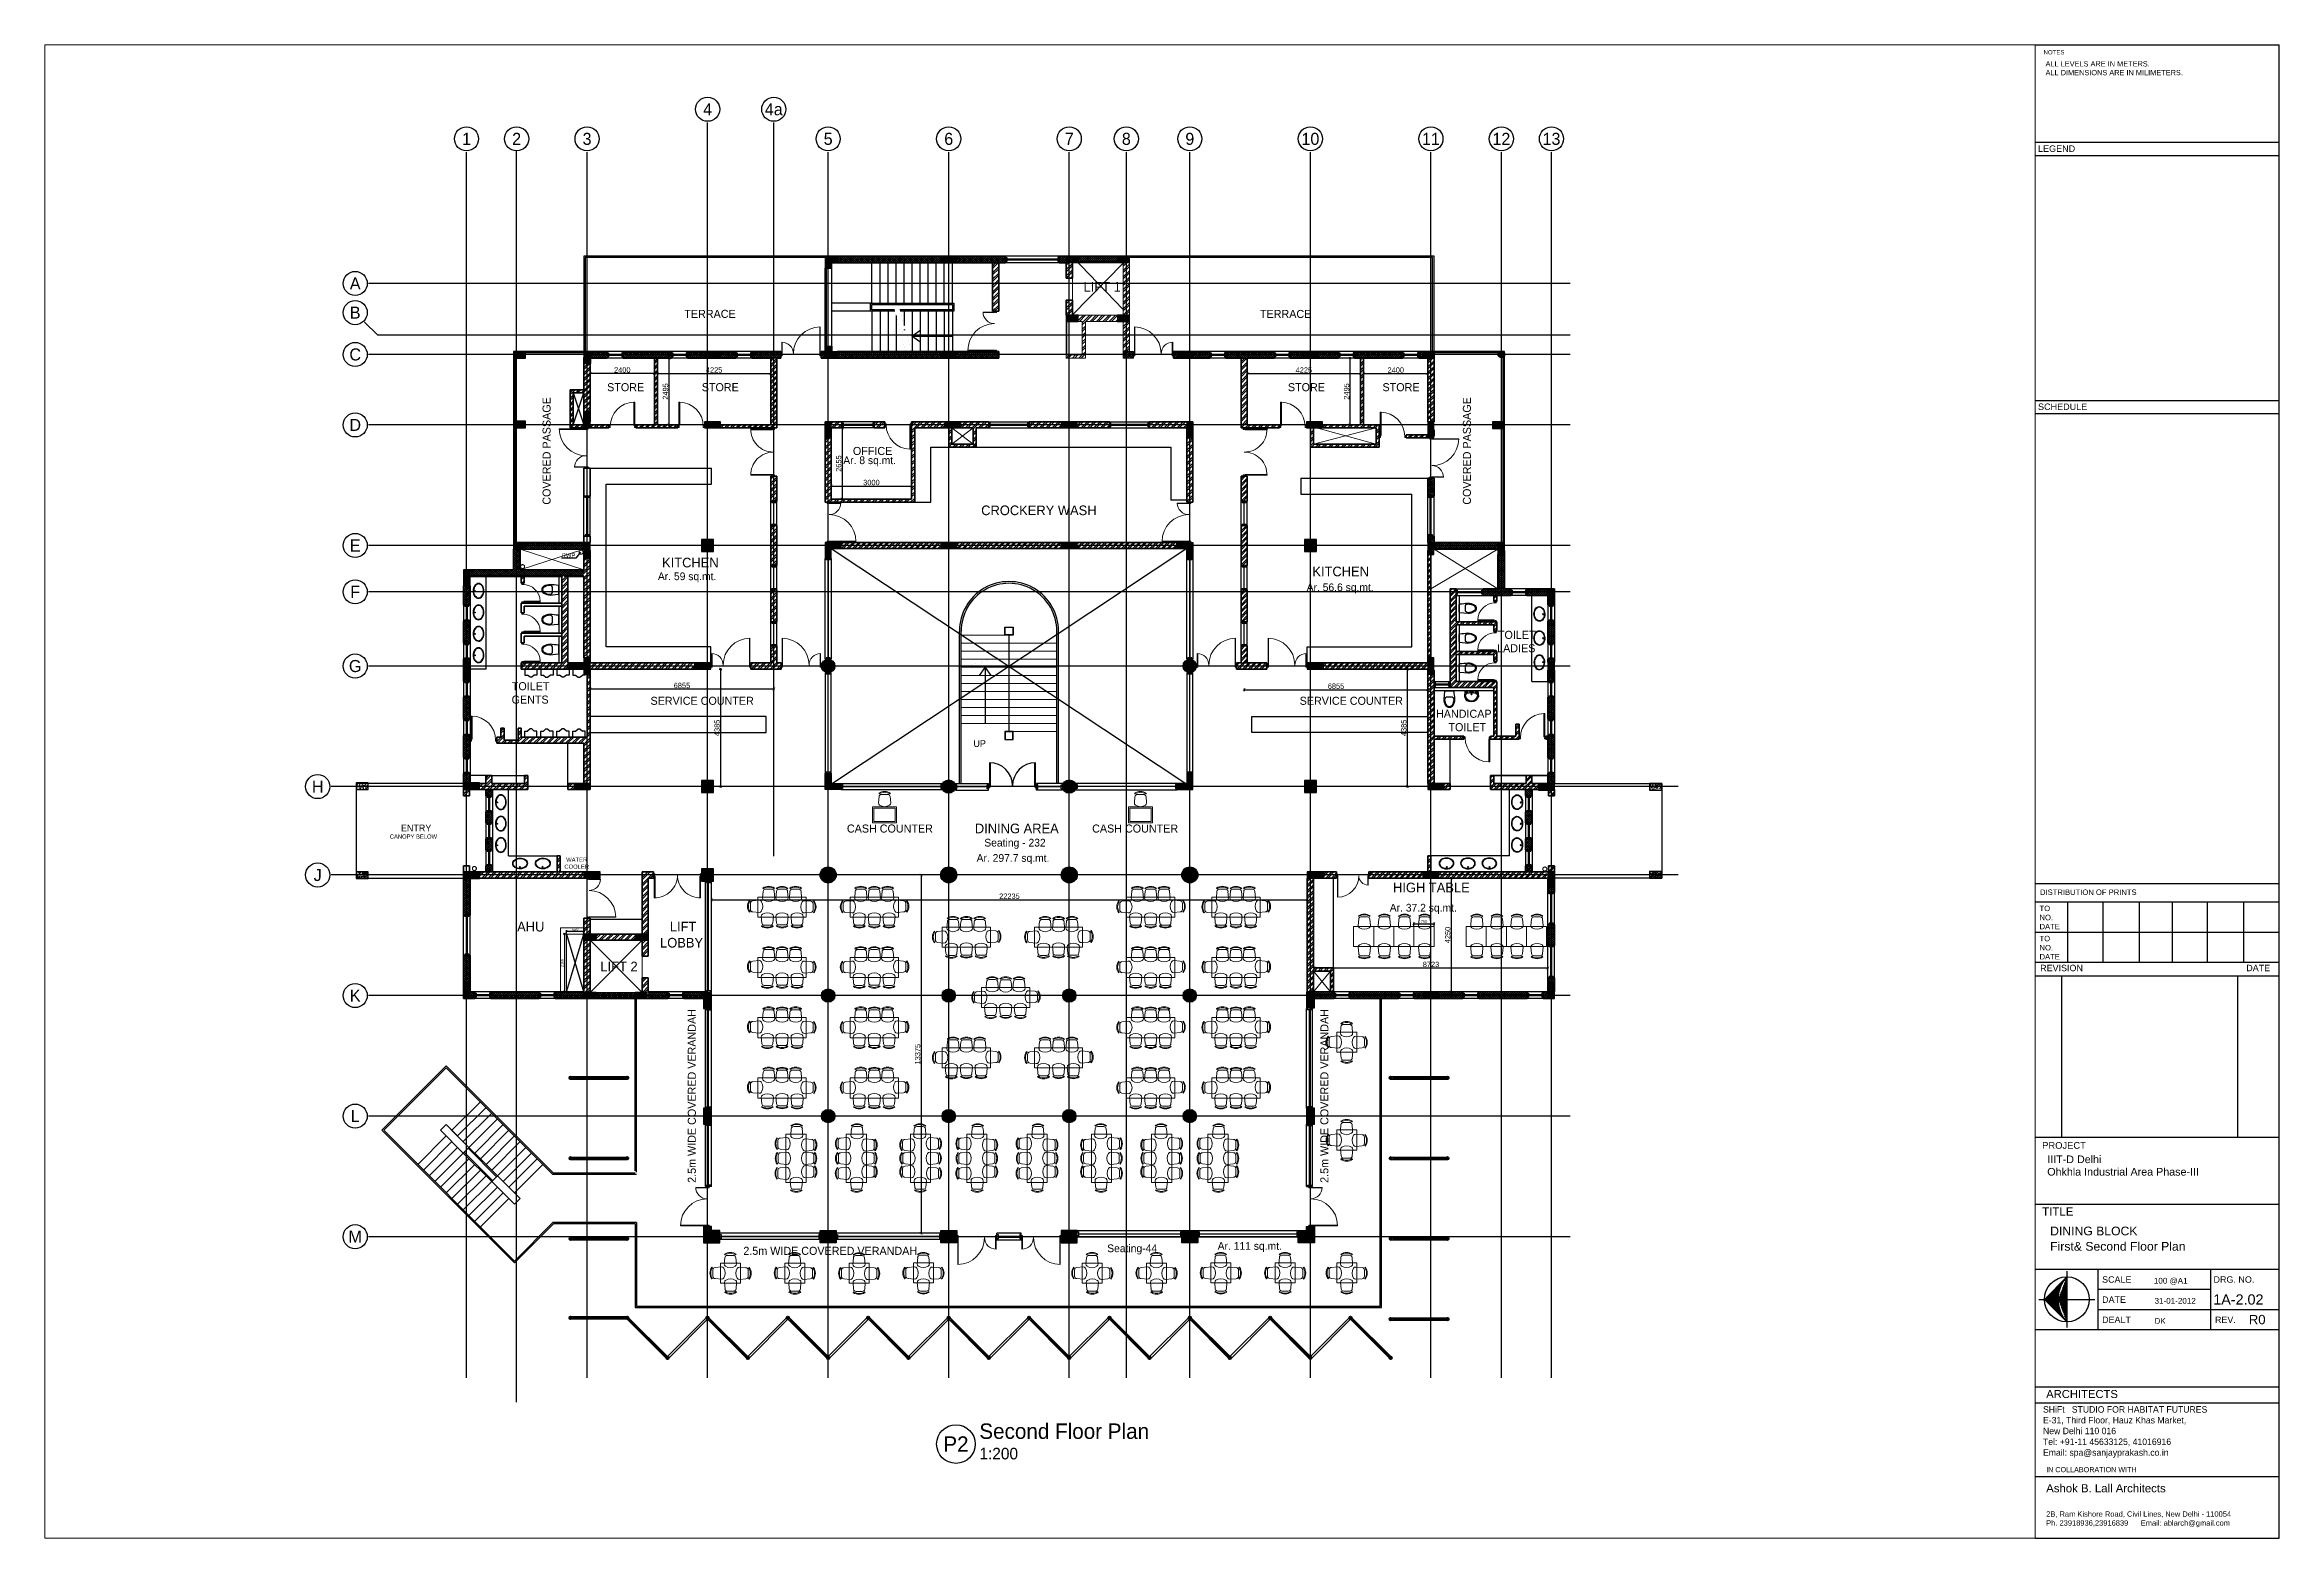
# Paper-space layout '1A - 2.02)' of a CAD drawing. Header units: millimetres. Extents: x 1303 to 2137, y 192 to 750.
# The model-space entities are those that its viewports show. They can reach past a viewport. Long polylines and large blocks are cut down to what shows.
import ezdxf
from ezdxf.enums import TextEntityAlignment as Align

# ---------------------------------------------------------------- set-up
doc = ezdxf.new("R2010")
doc.units = ezdxf.units.MM
doc.header["$MEASUREMENT"] = 0
for name, pattern in [('ACAD_ISO10W100', [18, 12, -3, 0, -3]), ('CENTER2', [28.575, 19.05, -3.175, 3.175, -3.175]), ('DASHED2', [0.375, 0.25, -0.125]), ('HIDDEN', [0.375, 0.25, -0.125]), ('Overhead', [3.96875, 2.38125, -1.5875])]:
    doc.linetypes.add(name, pattern=pattern)
for name, color, linetype in [('A-Anno Tags', 6, 'Continuous'), ('A-Elevation', 4, 'Continuous'), ('A-Railing', 4, 'Continuous'), ('A-Sanitory', 181, 'Continuous'), ('A-Steps', 3, 'Continuous'), ('A-Wall Patt', 8, 'Continuous'), ('A-Window', 4, 'Continuous'), ('Anno_Frames', 7, 'Continuous'), ('Anno_Labels', 7, 'Continuous'), ('AREA', 7, 'Continuous'), ('Dimension', 7, 'Continuous'), ('S-Conc Patt', 9, 'Continuous'), ('SHADING COLUMNS', 210, 'Continuous'), ('text', 252, 'Continuous')]:
    doc.layers.add(name, color=color, linetype=linetype)
doc.layers.add('A-Anno-Grid Lines', color=7, linetype='Continuous', true_color=0xbbc3bd)
for name, color, linetype, lineweight in [('A-BEAM-1-8', 8, 'HIDDEN', 9), ('A-Detail Lines', 241, 'Continuous', 25), ('A-DETL-LLIN', 3, 'Continuous', 9), ('A-Door', 4, 'Continuous', 9), ('A-DOOR-1-2', 3, 'Continuous', 5), ('A-FLOR-STRS', 2, 'Continuous', 9), ('A-SECT-MBND', 5, 'Overhead', 9), ('A-Wall Sec', 1, 'Continuous', 20), ('A-WIN', 5, 'Continuous', 25), ('Ann_TitleBlock 2', 5, 'Continuous', 25), ('Anno_Tittleblock', 5, 'Continuous', 13), ('frntr', 42, 'Continuous', 13), ('PLUMBING', 3, 'ACAD_ISO10W100', 18), ('S-Concrete', 40, 'Continuous', 25), ('SHADE SCREEN', 171, 'Continuous', 15), ('STAIR', 3, 'Continuous', 9)]:
    doc.layers.add(name, color=color, linetype=linetype, lineweight=lineweight)
doc.layers.add('I-Furniture', color=7, linetype='Continuous', lineweight=20, true_color=0xb35900)
doc.styles.get("Standard").update_dxf_attribs({"font": ''})
doc.styles.add('TITLE', font='swissel.ttf', dxfattribs={"height": 4.3})
doc.styles.get('Standard').set_extended_font_data('Gill Sans MT')
doc.dimstyles.new('IIITD_WD_M @ 100', dxfattribs={"dimscale": 100, "dimtxt": 1, "dimasz": 1, "dimexe": 0.5, "dimexo": 0.25, "dimgap": 0.3, "dimtad": 1, "dimdec": 0, "dimrnd": 1, "dimzin": 0, "dimdsep": 46, "dimtxsty": 'Standard', "dimblk": 'ARCHTICK', "dimcen": 0.2, "dimdle": 0.3, "dimclrd": 256, "dimclre": 256, "dimclrt": 256, "dimadec": 0, "dimazin": 0, "dimtfac": 1, "dimtdec": 0, "dimtofl": 0, "dimtmove": 0, "dimatfit": 0, "dimfxl": 0.5, "dimfxlon": 1, "dimtolj": 1, "dimtzin": 0, "dimlwd": -1, "dimlwe": -1, "dimarcsym": 0})
doc.dimstyles.new('ISO-25', dxfattribs={"dimtxt": 2.5, "dimasz": 200, "dimexe": 1.25, "dimexo": 0.625, "dimtad": 1, "dimdec": 0, "dimtxsty": 'Standard', "dimcen": 2.5, "dimadec": 0, "dimazin": 0, "dimtfac": 1, "dimtdec": 0, "dimtmove": 0, "dimatfit": 3, "dimfxl": 1, "dimarcsym": 0})
doc.dimstyles.get("Standard").update_dxf_attribs({"dimtxt": 0.18, "dimasz": 0.18, "dimexe": 0.18, "dimexo": 0.0625, "dimgap": 0.09, "dimtad": 0, "dimtih": 1, "dimtoh": 1, "dimdec": 4, "dimzin": 0, "dimdsep": 46, "dimtxsty": 'Standard', "dimcen": 0.09, "dimadec": 0, "dimazin": 0, "dimtfac": 1, "dimtdec": 4, "dimtofl": 0, "dimtmove": 0, "dimatfit": 3, "dimfxl": 1, "dimtolj": 1, "dimtzin": 0, "dimarcsym": 0})
pattern_1 = [(45, (-144842.34, 985.06), (-119.32427, 119.32427), []), (45, (-144762.8, 985.06), (-119.32427, 119.32427), [])]
pattern_2 = [(45, (-144842.34, 985.06), (-106.066017, 106.066017), []), (45, (-144771.63, 985.06), (-106.066017, 106.066017), [])]
pattern_3 = [(45, (-144842.344, 985.06), (-39.7747564, 39.7747564), []), (135, (-144842.344, 985.06), (-39.7747564, -39.7747564), [])]
pattern_4 = [(45, (-150692.404, -224.237), (-39.7747564, 39.7747564), []), (135, (-150692.404, -224.237), (-39.7747564, -39.7747564), [])]
pattern_5 = [(50, (-806698.31, 1146868.39), (143.4520365, -12.550427), [15, -165]), (355, (-806698.31, 1146868.39), (-27.750267, 150.438427), [12, -132]), (100.4514, (-806686.35, 1146867.34), (115.701876, 137.887908), [12.748038, -140.228422]), (46.1842, (-806698.3, 1146908.39), (213.44821, -33.103803), [22.5, -247.5]), (96.6356, (-806680.52, 1146905.63), (186.93254, 194.823574), [19.122058, -210.3426]), (351.1842, (-806698.3, 1146908.4), (186.93239, 194.82372), [18, -198]), (21, (-806678.31, 1146898.39), (119.3814104, -80.523778), [15, -165]), (326, (-806678.31, 1146898.39), (48.663066, 145.030009), [12, -132]), (71.4514, (-806668.36, 1146891.68), (168.044526, 64.506099), [12.748038, -140.228422]), (37.5, (-806698.31, 1146868.39), (2.431971, 66.5787708), [0, -130.4, 0, -134, 0, -132.5]), (7.5, (-806698.31, 1146868.39), (52.6139075, 78.8823424), [0, -76.4, 0, -127.4, 0, -50.5]), (327.5, (-806742.91, 1146868.39), (106.7644872, -4.5109743), [0, -50, 0, -156, 0, -207]), (317.5, (-806762.91, 1146868.39), (116.637234, 20.0209965), [0, -65, 0, -103.6, 0, -147])]

psp = doc.layouts.new('1A - 2.02)')

msp = doc.modelspace()

# ---------------------------------------------------------------- texts
at = {"layer": 'A-Anno Tags', "char_height": 250, "attachment_point": 1}
for s, insert in [('{\\fCentury Gothic|b0|i0|c0|p34;UP}', (345887.4, 88085)), ('{\\fCentury Gothic|b0|i0|c0|p34;ENTRY}', (324516.7, 84932.6))]:
    msp.add_mtext(s, dxfattribs=dict(at, insert=insert))
at = {"layer": 'A-Anno Tags', "insert": (324982.4, 84486.8), "char_height": 157.5, "attachment_point": 5, "rotation": 0}
msp.add_mtext('{\\fCentury Gothic|b0|i0|c0|p34;CANOPY BELOW}', dxfattribs=at)
at = {"layer": 'AREA', "char_height": 288, "width": 6203.897, "attachment_point": 1}
for s, insert in [('{\\fCentury Gothic|b0|i0|c0|p34;Ar. 8 sq.mt.}', (341027.8, 98677.5)), ('{\\fCentury Gothic|b0|i0|c0|p34;Ar. 59 sq.mt.}', (334107.5, 94346)), ('{\\fCentury Gothic|b0|i0|c0|p34;Ar. 56.6 sq.mt.}', (358325.3, 93935.5)), ('{\\fCentury Gothic|b0|i0|c0|p34;Ar. 297.7 sq.mt.}', (346005.2, 83832.5)), ('{\\fCentury Gothic|b0|i0|c0|p34;Ar. 37.2 sq.mt.}', (361427.4, 81975.6)), ('{\\fCentury Gothic|b0|i0|c0|p34;Ar. 111 sq.mt.}', (355003, 69351))]:
    msp.add_mtext(s, dxfattribs=dict(at, insert=insert))
at = {"layer": 'PLUMBING', "char_height": 157.5, "attachment_point": 5}
for s, insert, rotation in [('{\\fCentury Gothic|b0|i0|c0|p34;RWP}', (330770.3, 94978.9), 360), ('{\\fCentury Gothic|b0|i0|c0|p34;WATER\\PCOOLER}', (331077.6, 83493.4), 0)]:
    msp.add_mtext(s, dxfattribs=dict(at, insert=insert, rotation=rotation))
at = {"layer": 'text', "attachment_point": 1}
for s, insert, char_height, width in [('{\\fCentury Gothic|b0|i0|c0|p34;LIFT 1}', (349995.2, 105189.5), 360, 7754.871), ('{\\fCentury Gothic|b0|i0|c0|p34;TERRACE}', (335095.5, 104147.7), 300, 7754.871), ('{\\fCentury Gothic|b0|i0|c0|p34;TERRACE}', (356583.4, 104144.8), 300, 7754.871), ('\\pi3274.7;{\\fCentury Gothic|b0|i0|c0|p34;STORE}', (328938.8, 101410.9), 300, 7754.871), ('\\pi3274.7;{\\fCentury Gothic|b0|i0|c0|p34;STORE}', (332470.7, 101410.9), 300, 7754.871), ('\\pi3274.7;{\\fCentury Gothic|b0|i0|c0|p34;STORE}', (354350.4, 101410.9), 300, 7754.871), ('\\pi3274.7;{\\fCentury Gothic|b0|i0|c0|p34;STORE}', (357882.3, 101410.9), 300, 7754.871), ('\\pi3183.7;{\\fCentury Gothic|b0|i0|c0|p34;OFFICE}', (338204, 99030.5), 300, 7754.871), ('\\pi1761.4;{\\fCentury Gothic|b0|i0|c0|p34;CROCKERY WASH}', (344414.8, 96844.3), 360, 7754.871), ('\\pi2915.2;{\\fCentury Gothic|b0|i0|c0|p34;KITCHEN}', (331348.3, 94894), 360, 7754.871), ('\\pi2915.2;{\\fCentury Gothic|b0|i0|c0|p34;KITCHEN}', (355623.7, 94562.7), 360, 7754.871), ('\\pi3269.2;{\\fCentury Gothic|b0|i0|c0|p34;TOILET \\P\\pi3239.6;LADIES}', (362195.8, 92166.9), 300, 7754.871), ('\\pi3269.2;{\\fCentury Gothic|b0|i0|c0|p34;TOILET \\P\\pi3261.3;GENTS}', (325385.6, 90250.1), 300, 7754.871), ('\\pi2805.1;{\\fCentury Gothic|b0|i0|c0|p34;HANDICAP\\P\\pi3269.2;TOILET }', (360349.2, 89220.5), 300, 7754.871), ('\\pi3385.2;{\\fCentury Gothic|b0|i0|c0|p34;AHU}', (325468.2, 81304.9), 360, 7754.871), ('\\pi3502.8;{\\fCentury Gothic|b0|i0|c0|p34;LIFT \\P\\pi3137.4;LOBBY}', (331050.7, 81304.9), 360, 7754.871), ('{\\fCentury Gothic|b0|i0|c0|p34;LIFT 2} ', (331961.6, 79817.1), 360, 7754.871), ('{\\fCentury Gothic|b0|i0|c0|p34;Seating-44}', (350880, 69261.9), 288, 6203.897)]:
    msp.add_mtext(s, dxfattribs=dict(at, insert=insert, char_height=char_height, width=width))
at = {"layer": 'text', "char_height": 300, "attachment_point": 1, "rotation": 90}
for s, insert in [('{\\fCentury Gothic|b0|i0|c0|p34;COVERED PASSAGE}', (329802.8, 96874.8)), ('{\\fCentury Gothic|b0|i0|c0|p34;COVERED PASSAGE}', (364157.2, 96874.8)), ('{\\fCentury Gothic|b0|i0|c0|p34;2.5m WIDE COVERED VERANDAH}', (335224, 71562.2)), ('{\\fCentury Gothic|b0|i0|c0|p34;2.5m WIDE COVERED VERANDAH}', (358836.4, 71562.2))]:
    msp.add_mtext(s, dxfattribs=dict(at, insert=insert))
at = {"layer": 'text'}
for s, insert, char_height, attachment_point in [('{\\fCentury Gothic|b0|i0|c0|p34;SERVICE COUNTER}', (333832.3, 89705.2), 300, 1), ('{\\fCentury Gothic|b0|i0|c0|p34;SERVICE COUNTER}', (358063.7, 89705.2), 300, 1), ('{\\fCentury Gothic|b0|i0|c0|p34;CASH COUNTER}', (341164, 84936.5), 300, 1), ('{\\fCentury Gothic|b0|i0|c0|p34;DINING AREA}', (345940.3, 84970), 360, 1), ('{\\fCentury Gothic|b0|i0|c0|p34;Seating - 232}', (346292.3, 84403.6), 288, 1), ('{\\fCentury Gothic|b0|i0|c0|p34;CASH COUNTER}', (353527.2, 84936.5), 300, 3), ('{\\fCentury Gothic|b0|i0|c0|p34;HIGH TABLE}', (361549.5, 82764.4), 360, 1), ('{\\fCentury Gothic|b0|i0|c0|p34;2.5m WIDE COVERED VERANDAH}', (337297.2, 69173.8), 300, 1)]:
    msp.add_mtext(s, dxfattribs=dict(at, insert=insert, char_height=char_height, attachment_point=attachment_point))

# ---------------------------------------------------------------- blocks, each defined once
blk = doc.blocks.new('IIITD WD A1- L Format')
at = {"layer": 'A-Wall Patt'}
h = blk.add_hatch(dxfattribs=at)
h.set_pattern_fill('ANSI37', color=256, scale=3.12893, style=0)
h.set_pattern_definition([(45, (778.53346, 85.467), (-0.276561, 0.276561), []), (135, (778.53346, 85.467), (-0.276561, -0.276561), [])])
edge = h.paths.add_edge_path()
edge.add_ellipse((797.15, 85.47), major_axis=(13.19, 0), ratio=0.999632, start_angle=138.45414, end_angle=180, ccw=False)
edge.add_line((787.28, 94.21), (778.53, 85.47))
edge.add_line((778.53, 85.47), (787.28, 76.72))
edge.add_ellipse((797.15, 85.47), major_axis=(13.19, 0), ratio=0.999632, start_angle=180, end_angle=221.54586, ccw=False)
for p, q in [((775, 573.91), (870, 573.91)), ((870, -7.57), (870, 573.91)), ((775, 535.91), (870, 535.91)), ((775, 530.75), (870, 530.75)), ((775, 435.42), (870, 435.42)), ((870, 430.26), (775, 430.26)), ((775, 247.33), (870, 247.33)), ((775, 240.19), (870, 240.19)), ((787.59, 240.19), (787.59, 216.69)), ((801.33, 240.19), (801.33, 216.69)), ((815.48, 240.19), (815.48, 216.69)), ((828.23, 240.19), (828.23, 216.69)), ((841.98, 240.19), (841.98, 216.69)), ((856.12, 240.19), (856.12, 216.69)), ((775, 228.44), (870, 228.44)), ((775, 216.69), (870, 216.69)), ((775, 216.69), (840.13, 216.69)), ((775, 211.47), (870, 211.47)), ((785.25, 211.47), (785.25, 148.57)), ((853.73, 211.47), (853.73, 148.57)), ((775, 148.57), (870, 148.57)), ((775, 122.55), (870, 122.55)), ((775, 97.24), (870, 97.24)), ((775, 97.24), (870, 97.24)), ((787.28, 96.4), (787.28, 74.53)), ((799.51, 73.74), (799.51, 97.24)), ((843.37, 73.74), (843.37, 97.24)), ((787.28, 94.21), (778.53, 85.47)), ((799.51, 89.41), (843.37, 89.41)), ((776.34, 85.47), (778.53, 85.47)), ((778.53, 85.47), (787.28, 76.72)), ((783.96, 85.47), (798.22, 85.47)), ((799.51, 81.57), (843.37, 81.57)), ((843.37, 81.57), (870, 81.57)), ((775, 73.74), (846.02, 73.74)), ((775, 73.74), (870, 73.74)), ((775, 51.39), (870, 51.39)), ((775, 45.13), (870, 45.13)), ((775, 16.54), (870, 16.54)), ((775, -7.57), (870, -7.57))]:
    blk.add_line(p, q)
at = {"extrusion": (0, 0, -1)}
for centre, major_axis, start_param, end_param in [((787.28, 85.47), (8.75, 0), -1.570796, 4.712389), ((797.15, 85.47), (13.19, 0), 2.416481, 3.866705)]:
    blk.add_ellipse(centre, major_axis=major_axis, ratio=0.999632, start_param=start_param, end_param=end_param, dxfattribs=at)
at = {"layer": 'Anno_Tittleblock', "color": 5}
blk.add_lwpolyline([(0, -7.57), (775, -7.57), (775, 573.91), (0, 573.91)], close=True, dxfattribs=at)
at = {"style": 'TITLE'}
for s, height, p in [('PROJECT', 2.611, (777.68, 144.09)), ('TITLE', 3.207, (777.68, 118.06))]:
    blk.add_text(s, height=height, dxfattribs=at).set_placement(p)
at = {"attachment_point": 1}
for s, insert, char_height in [('{\\fSwis721 LtEx BT|b0|i0|c0|p34;NOTES}', (778.23, 571.81), 1.6859), ('{\\fSwis721 LtEx BT|b0|i0|c0|p34;LEGEND}', (776.07, 534.7), 2.5175), ('{\\fSwis721 LtEx BT|b0|i0|c0|p34;SCHEDULE }', (776.07, 434.22), 2.5175), ('{\\fSwis721 LtEx BT|b0|i0|c0|p34;DISTRIBUTION OF PRINTS}', (776.85, 245.02), 2.1241), ('{\\fSwis721 LtEx BT|b0|i0|c0|p34;TO\\PNO.\\PDATE}', (776.65, 238.73), 2.1241), ('{\\fSwis721 LtEx BT|b0|i0|c0|p34;TO\\PNO.\\PDATE}', (776.65, 226.98), 2.1241), ('{\\fSwis721 LtEx BT|b0|i0|c0|p34;REVISION}', (776.9, 215.71), 2.4923), ('{\\fSwis721 LtEx BT|b0|i0|c0|p34;DATE}', (857.14, 215.71), 2.4923), ('{\\fSwis721 LtEx BT|b0|i0|c0|p34;SCALE}', (801.02, 94.43), 2.4923), ('{\\fSwis721 LtEx BT|b0|i0|c0|p34;DRG. NO.}', (844.38, 94.43), 2.5), ('{\\fSwis721 LtEx BT|b0|i0|c0|p34;DATE}', (801.02, 86.6), 2.4923), ('{\\fSwis721 LtEx BT|b0|i0|c0|p34;DEALT}', (801.02, 78.77), 2.4923), ('{\\fSwis721 LtEx BT|b0|i0|c0|p34;REV.}', (844.95, 78.77), 2.4923), ('{\\fSwis721 LtEx BT|b0|i0|c0|p34;\\H1.5645x;ARCHITECTS}', (779.24, 50.18), 2), ('{\\fSwis721 LtEx BT|b0|i0|c0|p34;IN COLLABORATION WITH\\P\\P\\H1.586x;Ashok B. Lall Architects\\P\\P\\H0.6584x;2B, Ram Kishore Road, Civil Lines, New Delhi - 110054\\PPh. 23918936,23916839      Email: ablarch@gmail.com}', (779.24, 20.18), 2)]:
    blk.add_mtext(s, dxfattribs=dict(at, insert=insert, char_height=char_height))
at = {"insert": (779, 567.48), "char_height": 2.05, "width": 64.2608, "attachment_point": 1, "style": 'TITLE'}
blk.add_mtext('{\\fSwis721 Ex BT|b0|i0|c0|p34;ALL LEVELS ARE IN METERS.\\PALL DIMENSIONS ARE IN MILIMETERS.}', dxfattribs=at)
at = {"insert": (778, 43.88), "char_height": 2.5175, "width": 67.1487, "attachment_point": 1}
blk.add_mtext('SHiFt   STUDIO FOR HABITAT FUTURES\\PE-31, Third Floor, Hauz Khas Market, \\PNew Delhi 110 016\\PTel: +91-11 45633125, 41016916\\PEmail: spa@sanjayprakash.co.in\\P', dxfattribs=at)
at = {"style": 'TITLE'}
for tag, p, height in [('PROJECT NAME 1', (779.17, 137.4), 2.98), ('PROJECT NAME 2', (779.17, 132.23), 2.98), ('PROJECT_NAME_3', (779.17, 127.37), 2.98), ('1:100@A1', (818.06, 91.92), 2.25), ('A-2.03', (844.81, 84.28), 4), ('03.05.11', (821.96, 84.64), 2.25), ('AC', (827.5, 76.14), 2.25), ('A', (858.85, 75.94), 3.66)]:
    blk.add_attdef(tag, p, '', height=height, dxfattribs=at)
for p in [(780.3, 113.01), (780.3, 106.37)]:
    blk.add_attdef('FIRST FLOOR PLAN', text='', height=3.39, dxfattribs=at).set_placement(p, align=Align.TOP_LEFT)
blk = doc.blocks.new('basin2')
for points in [[(278, -206, 0.12976), (261, -133, 0.106426), (201, -63, 0.084431), (116, -18, 0.073534), (7, 0, 0.073534), (-102, -14, 0.084431), (-188, -55, 0.106426), (-251, -122, 0.12976), (-272, -195, 0.12976), (-254, -269, 0.106426), (-194, -339, 0.084431), (-109, -383, 0.073534), (-1, -402, 0.073534), (108, -388, 0.084431), (195, -347, 0.106426), (258, -279, 0.12976)], [(263, -201, 0.119977), (247, -140, 0.106426), (192, -75, 0.084431), (111, -33, 0.073534), (7, -15, 0.073534), (-97, -28, 0.084431), (-180, -67, 0.106426), (-238, -130, 0.12976), (-257, -196, 0.009633), (-257, -201, 0.119977), (-240, -262, 0.106426), (-185, -327, 0.084431), (-104, -369, 0.073534), (0, -387, 0.073534), (104, -373, 0.084431), (187, -334, 0.106426), (245, -272, 0.12976), (263, -206, 0.009633)]]:
    blk.add_lwpolyline(points, format="xyb", close=True)
for radius in [17.8, 12.2]:
    blk.add_circle((-4, -64), radius)
blk = doc.blocks.new('wc-wh')
at = {"color": 0, "linetype": 'ByBlock'}
for points in [[(315, 195), (22, 165, 0.384412), (0, 140), (0, -140, 0.383904), (22, -165, 0.001434), (314, -195, 0.140641), (560, -125, 0.259738), (630, 0, 0.259738), (560, 125, 0.139471)], [(225, 65), (225, -65, 0.422961), (328, -165, 0.13189), (544, -100, 0.259738), (600, 0, 0.259738), (544, 100, 0.13189), (328, 165, 0.422961)]]:
    blk.add_lwpolyline(points, format="xyb", close=True, dxfattribs=at)
blk.add_arc((316, -170), 25, 264.2811, 270.16002, dxfattribs=at)
blk = doc.blocks.new('Round Bar - 3_-44-4 First Floor Lvl')
at = {"layer": 'A-WIN'}
for p, q in [((-1035, -37), (-1035, 25)), ((1026, 38), (-1023, 38)), ((1026, 38), (-1023, 38)), ((1027, 38), (1026, 38)), ((1027, 38), (1026, 38)), ((1064, 38), (1038, 38)), ((1064, 38), (1038, 38)), ((1064, 38), (1064, -3)), ((-1027, -38), (-1026, -38)), ((-1027, -38), (-1026, -38)), ((-1026, -38), (1023, -38)), ((-1026, -38), (1023, -38))]:
    blk.add_line(p, q, dxfattribs=at)
blk = doc.blocks.new('Round Bar - 3_-159-4 First Floor Lvl')
at = {"layer": 'A-WIN'}
for p, q in [((-1051, -27), (-1051, 38)), ((-1038, 38), (-1051, 38)), ((-1038, 38), (-1051, 38)), ((-1026, 38), (-1027, 38)), ((-1026, 38), (-1027, 38)), ((1023, 38), (-1026, 38)), ((1023, 38), (-1026, 38)), ((1057, 1), (1057, -38)), ((-1023, -38), (1026, -38)), ((-1023, -38), (1026, -38)), ((1026, -38), (1027, -38)), ((1026, -38), (1027, -38)), ((1038, -38), (1057, -38)), ((1038, -38), (1057, -38))]:
    blk.add_line(p, q, dxfattribs=at)
blk = doc.blocks.new('Round Bar - 3_-160-4 First Floor Lvl')
at = {"layer": 'A-WIN'}
for p, q in [((-1051, -27), (-1051, 38)), ((-1038, 38), (-1051, 38)), ((-1038, 38), (-1051, 38)), ((-1026, 38), (-1027, 38)), ((-1026, 38), (-1027, 38)), ((1026, 38), (-1026, 38)), ((1026, 38), (-1026, 38)), ((1028, 38), (1026, 38)), ((1028, 38), (1026, 38)), ((1057, 38), (1038, 38)), ((1057, 38), (1038, 38)), ((1057, -38), (1057, 38)), ((-1023, -38), (1026, -38)), ((-1023, -38), (1026, -38)), ((1026, -38), (1027, -38)), ((1026, -38), (1027, -38)), ((1038, -38), (1057, -38)), ((1038, -38), (1057, -38))]:
    blk.add_line(p, q, dxfattribs=at)
blk = doc.blocks.new('Round Bar - 3_-172-4 First Floor Lvl')
at = {"layer": 'A-WIN'}
for p, q in [((-1051, -24), (-1051, 38)), ((-1038, 38), (-1051, 38)), ((-1038, 38), (-1051, 38)), ((-1025, 38), (-1026, 38)), ((-1025, 38), (-1026, 38)), ((1023, 38), (-1025, 38)), ((1023, 38), (-1025, 38)), ((1057, 1), (1057, -38)), ((-1045, -38), (-1038, -38)), ((-1045, -38), (-1038, -38)), ((-1027, -38), (-1026, -38)), ((-1027, -38), (-1026, -38)), ((-1026, -38), (1026, -38)), ((-1026, -38), (1026, -38)), ((1026, -38), (1027, -38)), ((1026, -38), (1027, -38)), ((1038, -38), (1057, -38)), ((1038, -38), (1057, -38))]:
    blk.add_line(p, q, dxfattribs=at)
blk = doc.blocks.new('Round Bar - 3_-171-4 First Floor Lvl')
at = {"layer": 'A-WIN'}
for p, q in [((-1051, 38), (-1051, -38)), ((-1038, 38), (-1051, 38)), ((-1038, 38), (-1051, 38)), ((-1026, 38), (-1027, 38)), ((-1026, 38), (-1027, 38)), ((1026, 38), (-1026, 38)), ((1026, 38), (-1026, 38)), ((1028, 38), (1026, 38)), ((1028, 38), (1026, 38)), ((1057, 38), (1038, 38)), ((1057, 38), (1038, 38)), ((1057, -38), (1057, 38)), ((-1051, -38), (-1038, -38)), ((-1051, -38), (-1038, -38)), ((-1028, -38), (-1026, -38)), ((-1028, -38), (-1026, -38)), ((-1026, -38), (1026, -38)), ((-1026, -38), (1026, -38)), ((1026, -38), (1027, -38)), ((1026, -38), (1027, -38)), ((1038, -38), (1057, -38)), ((1038, -38), (1057, -38))]:
    blk.add_line(p, q, dxfattribs=at)
blk = doc.blocks.new('Round Bar - 3_-170-4 First Floor Lvl')
at = {"layer": 'A-WIN'}
for p, q in [((-1051, 38), (-1051, -38)), ((-1038, 38), (-1051, 38)), ((-1038, 38), (-1051, 38)), ((-1026, 38), (-1028, 38)), ((-1026, 38), (-1028, 38)), ((1026, 38), (-1026, 38)), ((1026, 38), (-1026, 38)), ((1027, 38), (1026, 38)), ((1027, 38), (1026, 38)), ((1057, 38), (1038, 38)), ((1057, 38), (1038, 38)), ((1057, -38), (1057, 38)), ((-1051, -38), (-1038, -38)), ((-1051, -38), (-1038, -38)), ((-1027, -38), (-1026, -38)), ((-1027, -38), (-1026, -38)), ((-1026, -38), (1026, -38)), ((-1026, -38), (1026, -38)), ((1026, -38), (1028, -38)), ((1026, -38), (1028, -38)), ((1038, -38), (1057, -38)), ((1038, -38), (1057, -38))]:
    blk.add_line(p, q, dxfattribs=at)
blk = doc.blocks.new('Round Bar - 3_-167-4 First Floor Lvl')
at = {"layer": 'A-WIN'}
for p, q in [((-1051, -38), (-1051, 24)), ((-1038, 38), (-1044, 38)), ((-1038, 38), (-1044, 38)), ((1026, 38), (-1026, 38)), ((-1026, 38), (-1026, 38)), ((-1026, 38), (-1026, 38)), ((-1026, 38), (-1026, 38)), ((1026, 38), (-1026, 38)), ((-1026, 38), (-1026, 38)), ((1027, 38), (1026, 38)), ((1027, 38), (1026, 38)), ((1057, 38), (1038, 38)), ((1057, 38), (1038, 38)), ((1057, -38), (1057, 38)), ((-1051, -38), (-1038, -38)), ((-1051, -38), (-1038, -38)), ((-1026, -38), (-1026, -38)), ((-1026, -38), (-1026, -38)), ((-1026, -38), (1026, -38)), ((-1026, -38), (1026, -38)), ((-1026, -38), (-1026, -38)), ((-1026, -38), (-1026, -38)), ((1026, -38), (1028, -38)), ((1026, -38), (1028, -38)), ((1038, -38), (1057, -38)), ((1038, -38), (1057, -38))]:
    blk.add_line(p, q, dxfattribs=at)
blk = doc.blocks.new('basin9')
for points in [[(-3, -412, 0.340881), (255, -229, 0.074195), (255, -226), (242, 0), (-242, 0), (-255, -223, 0.082611), (-253, -232, 0.330812), (-3, -412)], [(0, -382, 0.391482), (225, -169, 0.252869), (166, -89, 0.087242), (0, -63, 0.079484), (-166, -89, 0.2542), (-224, -169, 0.39026), (0, -382)], [(-218, -50, -0.907437), (-215, -46), (-191, -65, -0.907437), (-194, -69)], [(-208, -42, -0.907437), (-205, -38), (-181, -57, -0.907437), (-185, -61)], [(-199, -34, -0.907437), (-196, -30), (-172, -49, -0.907437), (-175, -53)], [(199, -34, 0.907437), (196, -30), (172, -49, 0.907437), (175, -53)], [(208, -42, 0.907437), (205, -38), (181, -57, 0.907437), (185, -61)], [(218, -50, 0.907437), (215, -46), (191, -65, 0.907437), (194, -69)]]:
    blk.add_lwpolyline(points, format="xyb", close=True)
for points in [[(-151, -84), (-157, -75, -0.183787), (-158, -68, 0.126662), (-159, -62), (-167, -36, 0.35453), (-179, -25), (-222, -25, 0.414214), (-232, -35), (-243, -231, 0.329849), (-2, -402, 0.338736), (245, -227, 0.075632), (245, -224), (232, -35, 0.414214), (222, -25), (179, -25, 0.35453), (167, -36), (159, -62, 0.126662), (158, -68, -0.183787), (157, -75), (151, -84)], [(-157, -86), (-159, -84, 0.220542), (-166, -79), (-222, -71, -0.361119), (-234, -60)], [(157, -86), (159, -84, -0.220542), (166, -79), (222, -71, 0.358803), (234, -59, 0.358803)]]:
    blk.add_lwpolyline(points, format="xyb")
for centre, radius in [((-60, -40), 10.1), ((0, -122), 19.6), ((0, -122), 15.3), ((0, -31), 10.1), ((58, -38), 10.1)]:
    blk.add_circle(centre, radius)
blk = doc.blocks.new('urinal1')
for p, q in [((0, 228.6), (228.6, 228.6)), ((0, 228.6), (0, -228.6)), ((228.6, 228.6), (228.6, 127)), ((304.8, 25.4), (228.6, 127)), ((304.8, -38.1), (304.8, 25.4)), ((0, -228.6), (228.6, -228.6)), ((228.6, -127), (304.8, -38.1)), ((228.6, -228.6), (228.6, -127))]:
    blk.add_line(p, q)
blk = doc.blocks.new('Grid Head')
blk.add_circle((0, 0), 3)
at = {"layer": 'Anno_Labels'}
blk.add_attdef('GRID_NAME', text='', height=3, dxfattribs=at).set_placement((0, 0), align=Align.MIDDLE_CENTER)
blk = doc.blocks.new('grd din')
at = {"layer": 'A-Anno-Grid Lines', "linetype": 'CENTER2', "ltscale": 50}
for p, q in [((484314, 133526), (484314, 180371)), ((486784, 152996), (486784, 180371)), ((475314, 133526), (475314, 179267)), ((477184, 132609), (477184, 179317)), ((479814, 133526), (479814, 179267)), ((488814, 133526), (488814, 179267)), ((493314, 133526), (493314, 179267)), ((497814, 133526), (497814, 179267)), ((499944, 133526), (499944, 179267)), ((502314, 133526), (502314, 179267)), ((506814, 133526), (506814, 179267)), ((511314, 133526), (511314, 179267)), ((513944, 133526), (513944, 179267)), ((515814, 133526), (515814, 179267)), ((516514, 174369), (471659, 174369)), ((471512, 172927), (472000, 172439)), ((516514, 172439), (472000, 172439)), ((516514, 171719), (471659, 171719)), ((516514, 169089), (471659, 169089)), ((516514, 164589), (471659, 164589)), ((516514, 162859), (471659, 162859)), ((516514, 160089), (471659, 160089)), ((520545, 155589), (470258, 155589)), ((520545, 152289), (470258, 152289)), ((516514, 147789), (471659, 147789)), ((516514, 143289), (471659, 143289)), ((516514, 138789), (471659, 138789))]:
    blk.add_line(p, q, dxfattribs=at)
at = {"layer": 'Anno_Frames'}
ref = blk.add_blockref('Grid Head', (484314, 180871), dxfattribs=dict(at, xscale=150, yscale=150, zscale=150))
ref.add_attrib('GRID_NAME', '4', dxfattribs={"layer": '0', "height": 450}).set_placement((484314, 180871), align=Align.MIDDLE_CENTER)
ref = blk.add_blockref('Grid Head', (486784, 180871), dxfattribs=dict(at, xscale=150, yscale=150, zscale=150))
ref.add_attrib('GRID_NAME', '4a', dxfattribs={"layer": '0', "height": 450}).set_placement((486784, 180871), align=Align.MIDDLE_CENTER)
ref = blk.add_blockref('Grid Head', (475314, 179767), dxfattribs=dict(at, xscale=150, yscale=150, zscale=150))
ref.add_attrib('GRID_NAME', '1', dxfattribs={"layer": '0', "height": 450}).set_placement((475314, 179767), align=Align.MIDDLE_CENTER)
ref = blk.add_blockref('Grid Head', (477184, 179767), dxfattribs=dict(at, xscale=150, yscale=150, zscale=150))
ref.add_attrib('GRID_NAME', '2', dxfattribs={"layer": '0', "height": 450}).set_placement((477184, 179767), align=Align.MIDDLE_CENTER)
ref = blk.add_blockref('Grid Head', (479814, 179767), dxfattribs=dict(at, xscale=150, yscale=150, zscale=150))
ref.add_attrib('GRID_NAME', '3', dxfattribs={"layer": '0', "height": 450}).set_placement((479814, 179767), align=Align.MIDDLE_CENTER)
ref = blk.add_blockref('Grid Head', (488814, 179767), dxfattribs=dict(at, xscale=150, yscale=150, zscale=150))
ref.add_attrib('GRID_NAME', '5', dxfattribs={"layer": '0', "height": 450}).set_placement((488814, 179767), align=Align.MIDDLE_CENTER)
ref = blk.add_blockref('Grid Head', (493314, 179767), dxfattribs=dict(at, xscale=150, yscale=150, zscale=150))
ref.add_attrib('GRID_NAME', '6', dxfattribs={"layer": '0', "height": 450}).set_placement((493314, 179767), align=Align.MIDDLE_CENTER)
ref = blk.add_blockref('Grid Head', (497814, 179767), dxfattribs=dict(at, xscale=150, yscale=150, zscale=150))
ref.add_attrib('GRID_NAME', '7', dxfattribs={"layer": '0', "height": 450}).set_placement((497814, 179767), align=Align.MIDDLE_CENTER)
ref = blk.add_blockref('Grid Head', (499944, 179767), dxfattribs=dict(at, xscale=150, yscale=150, zscale=150))
ref.add_attrib('GRID_NAME', '8', dxfattribs={"layer": '0', "height": 450}).set_placement((499944, 179767), align=Align.MIDDLE_CENTER)
ref = blk.add_blockref('Grid Head', (502314, 179767), dxfattribs=dict(at, xscale=150, yscale=150, zscale=150))
ref.add_attrib('GRID_NAME', '9', dxfattribs={"layer": '0', "height": 450}).set_placement((502314, 179767), align=Align.MIDDLE_CENTER)
ref = blk.add_blockref('Grid Head', (506814, 179767), dxfattribs=dict(at, xscale=150, yscale=150, zscale=150))
ref.add_attrib('GRID_NAME', '10', dxfattribs={"layer": '0', "height": 450}).set_placement((506814, 179767), align=Align.MIDDLE_CENTER)
ref = blk.add_blockref('Grid Head', (511314, 179767), dxfattribs=dict(at, xscale=150, yscale=150, zscale=150))
ref.add_attrib('GRID_NAME', '11', dxfattribs={"layer": '0', "height": 450}).set_placement((511314, 179767), align=Align.MIDDLE_CENTER)
ref = blk.add_blockref('Grid Head', (513944, 179767), dxfattribs=dict(at, xscale=150, yscale=150, zscale=150))
ref.add_attrib('GRID_NAME', '12', dxfattribs={"layer": '0', "height": 450}).set_placement((513944, 179767), align=Align.MIDDLE_CENTER)
ref = blk.add_blockref('Grid Head', (515814, 179767), dxfattribs=dict(at, xscale=150, yscale=150, zscale=150))
ref.add_attrib('GRID_NAME', '13', dxfattribs={"layer": '0', "height": 450}).set_placement((515814, 179767), align=Align.MIDDLE_CENTER)
ref = blk.add_blockref('Grid Head', (471159, 174369), dxfattribs=dict(at, xscale=150, yscale=150, zscale=150))
ref.add_attrib('GRID_NAME', 'A', dxfattribs={"layer": '0', "height": 450}).set_placement((471159, 174369), align=Align.MIDDLE_CENTER)
ref = blk.add_blockref('Grid Head', (471159, 173280), dxfattribs=dict(at, xscale=150, yscale=150, zscale=150))
ref.add_attrib('GRID_NAME', 'B', dxfattribs={"layer": '0', "height": 450}).set_placement((471159, 173280), align=Align.MIDDLE_CENTER)
ref = blk.add_blockref('Grid Head', (471159, 171719), dxfattribs=dict(at, xscale=150, yscale=150, zscale=150))
ref.add_attrib('GRID_NAME', 'C', dxfattribs={"layer": '0', "height": 450}).set_placement((471159, 171719), align=Align.MIDDLE_CENTER)
ref = blk.add_blockref('Grid Head', (471159, 169089), dxfattribs=dict(at, xscale=150, yscale=150, zscale=150))
ref.add_attrib('GRID_NAME', 'D', dxfattribs={"layer": '0', "height": 450}).set_placement((471159, 169089), align=Align.MIDDLE_CENTER)
ref = blk.add_blockref('Grid Head', (471159, 164589), dxfattribs=dict(at, xscale=150, yscale=150, zscale=150))
ref.add_attrib('GRID_NAME', 'E', dxfattribs={"layer": '0', "height": 450}).set_placement((471159, 164589), align=Align.MIDDLE_CENTER)
ref = blk.add_blockref('Grid Head', (471159, 162859), dxfattribs=dict(at, xscale=150, yscale=150, zscale=150))
ref.add_attrib('GRID_NAME', 'F', dxfattribs={"layer": '0', "height": 450}).set_placement((471159, 162859), align=Align.MIDDLE_CENTER)
ref = blk.add_blockref('Grid Head', (471159, 160089), dxfattribs=dict(at, xscale=150, yscale=150, zscale=150))
ref.add_attrib('GRID_NAME', 'G', dxfattribs={"layer": '0', "height": 450}).set_placement((471159, 160089), align=Align.MIDDLE_CENTER)
ref = blk.add_blockref('Grid Head', (469758, 155589), dxfattribs=dict(at, xscale=150, yscale=150, zscale=150))
ref.add_attrib('GRID_NAME', 'H', dxfattribs={"layer": '0', "height": 450}).set_placement((469758, 155589), align=Align.MIDDLE_CENTER)
ref = blk.add_blockref('Grid Head', (469758, 152289), dxfattribs=dict(at, xscale=150, yscale=150, zscale=150))
ref.add_attrib('GRID_NAME', 'J', dxfattribs={"layer": '0', "height": 450}).set_placement((469758, 152289), align=Align.MIDDLE_CENTER)
ref = blk.add_blockref('Grid Head', (471159, 147789), dxfattribs=dict(at, xscale=150, yscale=150, zscale=150))
ref.add_attrib('GRID_NAME', 'K', dxfattribs={"layer": '0', "height": 450}).set_placement((471159, 147789), align=Align.MIDDLE_CENTER)
ref = blk.add_blockref('Grid Head', (471159, 143289), dxfattribs=dict(at, xscale=150, yscale=150, zscale=150))
ref.add_attrib('GRID_NAME', 'L', dxfattribs={"layer": '0', "height": 450}).set_placement((471159, 143289), align=Align.MIDDLE_CENTER)
ref = blk.add_blockref('Grid Head', (471159, 138789), dxfattribs=dict(at, xscale=150, yscale=150, zscale=150))
ref.add_attrib('GRID_NAME', 'M', dxfattribs={"layer": '0', "height": 450}).set_placement((471159, 138789), align=Align.MIDDLE_CENTER)
blk = doc.blocks.new('Big Door Garbage')
at = {"layer": 'A-Door', "color": 5, "lineweight": 18}
for p, q in [((-12550, 128778), (-12500, 128778)), ((-12550, 128703), (-12550, 128778)), ((-12550, 128703), (-12515, 128703)), ((-12515, 128738), (-12500, 128738)), ((-12515, 128703), (-12515, 128738)), ((-12515, 128703), (-12515, 128273)), ((-12499, 128703), (-12515, 128703)), ((-12500, 128778), (-12500, 128738)), ((-12499, 128703), (-12499, 128273)), ((-11101, 128703), (-11101, 127703)), ((-11101, 128703), (-11085, 128703)), ((-11100, 128778), (-11100, 128738)), ((-11050, 128778), (-11100, 128778)), ((-11085, 128738), (-11100, 128738)), ((-11085, 128703), (-11085, 128738)), ((-11050, 128703), (-11085, 128703)), ((-11085, 128703), (-11085, 127703)), ((-11050, 128703), (-11050, 128778))]:
    blk.add_line(p, q, dxfattribs=at)
at = {"layer": 'A-Door', "lineweight": 18}
for centre, radius, start, end in [((-12515, 128703), 430, 270, 0), ((-11085, 128703), 1000, 180, 270)]:
    blk.add_arc(centre, radius, start, end, dxfattribs=at)
blk = doc.blocks.new('w8')
at = {"layer": 'A-Window', "color": 2, "lineweight": 30}
blk.add_line((484324, 139289), (484324, 142939), dxfattribs=at)
at = {"layer": 'A-Window'}
for points in [[(484209, 139239), (484209, 142989)], [(484399, 142989), (484399, 142939), (484249, 142939), (484249, 142989)], [(484439, 139239), (484439, 142989)], [(484399, 139239), (484399, 139289), (484249, 139289), (484249, 139239)]]:
    blk.add_lwpolyline(points, dxfattribs=at)
blk = doc.blocks.new('w4')
at = {"layer": 'A-Window', "color": 2, "lineweight": 30}
blk.add_line((484324, 147974), (484324, 151774), dxfattribs=at)
at = {"layer": 'A-Window'}
for points in [[(484209, 147924), (484209, 151824)], [(484399, 151824), (484399, 151774), (484249, 151774), (484249, 151824)], [(484439, 147924), (484439, 151824)], [(484399, 147924), (484399, 147974), (484249, 147974), (484249, 147924)]]:
    blk.add_lwpolyline(points, dxfattribs=at)
blk = doc.blocks.new('dw1')
at = {"layer": 'A-Window'}
for p, q in [((495114, 138664), (495114, 138914)), ((496014, 138664), (496014, 138914))]:
    blk.add_line(p, q, dxfattribs=at)
at = {"layer": 'A-Window', "color": 2, "lineweight": 60}
blk.add_line((495964, 138789), (495164, 138789), dxfattribs=at)
at = {"layer": 'A-Window'}
for points in [[(496014, 138914), (495114, 138914)], [(495114, 138864), (495164, 138864), (495164, 138714), (495114, 138714)], [(496014, 138664), (495114, 138664)], [(496014, 138864), (495964, 138864), (495964, 138714), (496014, 138714)]]:
    blk.add_lwpolyline(points, dxfattribs=at)
at = {"layer": 'A-Detail Lines', "xscale": -1}
blk.add_blockref('Big Door Garbage', (482564, 10049), dxfattribs=at)
at = {"layer": 'A-Detail Lines'}
blk.add_blockref('Big Door Garbage', (508564, 10049), dxfattribs=at)
blk = doc.blocks.new('din d7')
at = {"layer": 'A-Door', "color": 5, "lineweight": 18}
for p, q in [((486934, 174520), (486934, 175332)), ((486969, 174518), (486969, 175332)), ((488629, 174518), (488629, 175332)), ((488664, 174518), (488664, 175332)), ((486899, 174518), (486934, 174518)), ((486899, 174518), (486899, 174443)), ((486899, 174443), (486949, 174443)), ((486934, 174518), (486934, 174483)), ((486969, 174518), (486934, 174518)), ((486934, 174483), (486949, 174483)), ((486949, 174443), (486949, 174483)), ((488629, 174518), (488664, 174518)), ((488664, 174483), (488649, 174483)), ((488649, 174443), (488649, 174483)), ((488699, 174443), (488649, 174443)), ((488664, 174518), (488664, 174483)), ((488699, 174518), (488664, 174518)), ((488699, 174518), (488699, 174443))]:
    blk.add_line(p, q, dxfattribs=at)
at = {"layer": 'A-Door', "lineweight": 18}
for centre, start, end in [((486950, 174483), 359.98408, 91.07272), ((488648, 174483), 88.92728, 180.01592)]:
    blk.add_arc(centre, 849, start, end, dxfattribs=at)
blk = doc.blocks.new('din w1')
at = {"layer": 'A-Window', "color": 2, "lineweight": 60}
blk.add_line((476279, 163779), (476779, 163779), dxfattribs=at)
at = {"layer": 'A-Window'}
for points in [[(476229, 163904), (476829, 163904)], [(476229, 163704), (476279, 163704), (476279, 163854), (476229, 163854)], [(476229, 163654), (476829, 163654)], [(476829, 163704), (476779, 163704), (476779, 163854), (476829, 163854)]]:
    blk.add_lwpolyline(points, dxfattribs=at)
blk = doc.blocks.new('din v1')
at = {"layer": 'A-Window', "color": 2, "lineweight": 60}
blk.add_line((474051, 158052), (474051, 157552), dxfattribs=at)
at = {"layer": 'A-Window'}
for points in [[(473926, 158102), (473926, 157502)], [(473976, 158102), (473976, 158052), (474126, 158052), (474126, 158102)], [(474176, 158102), (474176, 157502)], [(473976, 157502), (473976, 157552), (474126, 157552), (474126, 157502)]]:
    blk.add_lwpolyline(points, dxfattribs=at)
blk = doc.blocks.new('din w3')
at = {"layer": 'A-Window', "color": 2, "lineweight": 60}
blk.add_line((477594, 164984), (477594, 166384), dxfattribs=at)
at = {"layer": 'A-Window'}
for points in [[(477469, 164934), (477469, 166434)], [(477669, 166434), (477669, 166384), (477519, 166384), (477519, 166434)], [(477719, 164934), (477719, 166434)], [(477669, 164934), (477669, 164984), (477519, 164984), (477519, 164934)]]:
    blk.add_lwpolyline(points, dxfattribs=at)
blk = doc.blocks.new('din w4')
at = {"layer": 'A-Window', "color": 2, "lineweight": 60}
blk.add_line((516605, 148504), (516605, 149604), dxfattribs=at)
at = {"layer": 'A-Window'}
for points in [[(516480, 148454), (516480, 149654)], [(516680, 149654), (516680, 149604), (516530, 149604), (516530, 149654)], [(516730, 148454), (516730, 149654)], [(516680, 148454), (516680, 148504), (516530, 148504), (516530, 148454)]]:
    blk.add_lwpolyline(points, dxfattribs=at)
blk = doc.blocks.new('win 2000 wide')
at = {"layer": 'A-Window', "color": 2, "lineweight": 60}
blk.add_line((499331, 105347), (497431, 105347), dxfattribs=at)
at = {"layer": 'A-Window'}
for points in [[(499381, 105472), (497381, 105472)], [(497381, 105422), (497431, 105422), (497431, 105272), (497381, 105272)], [(499381, 105222), (497381, 105222)], [(499381, 105422), (499331, 105422), (499331, 105272), (499381, 105272)]]:
    blk.add_lwpolyline(points, dxfattribs=at)
blk = doc.blocks.new('ABL_Door_S - 1000 x 2100-11-3 Second Floor Lvl')
at = {"layer": 'A-Door', "color": 5}
for p, q in [((-500, 38), (-450, 38)), ((-500, -38), (-500, 38)), ((-450, 38), (-450, -3)), ((450, 38), (450, -3)), ((500, 38), (450, 38)), ((500, -38), (500, 38)), ((-500, -38), (-465, -38)), ((-465, -3), (-450, -3)), ((-465, -38), (-465, -3)), ((-430, -38), (-465, -38)), ((465, -3), (450, -3)), ((465, -38), (465, -3)), ((500, -38), (465, -38))]:
    blk.add_line(p, q, dxfattribs=at)
at = {"layer": 'A-Door', "color": 5, "lineweight": 18}
for p, q in [((-465, -38), (-465, -902)), ((-430, -38), (-430, -902)), ((-430, -902), (-465, -902))]:
    blk.add_line(p, q, dxfattribs=at)
at = {"layer": 'A-Door'}
blk.add_arc((-450, -3), 900, 271.27334, 0, dxfattribs=at)
blk = doc.blocks.new('ABL_Door_S - 750 x 2100-5-3 Second Floor Lvl')
at = {"layer": 'A-Door', "color": 5, "lineweight": 18}
for p, q in [((-375, 38), (-325, 38)), ((-375, -38), (-375, 38)), ((-325, 38), (-325, -3)), ((325, 38), (325, -3)), ((375, 38), (325, 38)), ((375, -38), (375, 38)), ((-375, -38), (-340, -38)), ((-340, -3), (-325, -3)), ((-340, -38), (-340, -3)), ((-340, -38), (-340, -652)), ((-305, -38), (-340, -38)), ((-305, -38), (-305, -652)), ((340, -3), (325, -3)), ((340, -38), (340, -3)), ((375, -38), (340, -38))]:
    blk.add_line(p, q, dxfattribs=at)
blk.add_lwpolyline([(-340, -652), (-305, -652)], dxfattribs=at)
at = {"layer": 'A-Door', "lineweight": 18}
blk.add_arc((-325, -3), 650, 271.76323, 0, dxfattribs=at)
blk = doc.blocks.new('din v2')
at = {"layer": 'A-Window', "color": 2, "lineweight": 60}
blk.add_line((477919, 162849), (478819, 162849), dxfattribs=at)
at = {"layer": 'A-Window'}
for points in [[(477869, 162974), (478869, 162974)], [(477869, 162774), (477919, 162774), (477919, 162924), (477869, 162924)], [(477869, 162724), (478869, 162724)], [(478869, 162774), (478819, 162774), (478819, 162924), (478869, 162924)]]:
    blk.add_lwpolyline(points, dxfattribs=at)
blk = doc.blocks.new('din w6')
at = {"layer": 'A-Window', "color": 2, "lineweight": 30}
blk.add_line((50, 125), (850, 125), dxfattribs=at)
at = {"layer": 'A-Window'}
for points in [[(0, 240), (900, 240)], [(0, 200), (50, 200), (50, 50), (0, 50)], [(0, 10), (900, 10)], [(900, 200), (850, 200), (850, 50), (900, 50)]]:
    blk.add_lwpolyline(points, dxfattribs=at)
blk = doc.blocks.new('ergrthyjty')
at = {"layer": 'S-Conc Patt'}
for points in [[(485641, 105163), (485191, 105163), (485191, 104713), (485441, 104713), (485441, 104913), (485641, 104913)], [(489506, 105163), (489506, 104913), (490106, 104913), (490106, 105163)], [(494191, 105163), (494191, 104933), (494641, 104933), (494641, 105163)], [(496101, 105163), (496101, 104933), (496551, 104933), (496551, 105163)], [(494191, 102963), (494191, 102733), (494641, 102733), (494641, 102963)], [(496101, 102963), (496101, 102733), (496551, 102733), (496551, 102963)], [(485641, 101363), (485191, 101363), (485191, 101813), (485441, 101813), (485441, 101613), (485641, 101613)], [(473561, 101613), (473561, 101363), (474011, 101363), (474011, 101613)], [(476441, 101613), (476191, 101613), (476191, 101163), (476441, 101163)], [(480691, 101613), (480691, 101363), (481291, 101363), (481291, 101613)], [(489506, 101613), (489506, 101363), (490106, 101363), (490106, 101613)], [(498321, 101613), (498321, 101363), (498921, 101363), (498921, 101613)], [(503006, 101613), (503006, 101363), (503606, 101363), (503606, 101613)], [(507471, 101613), (507471, 101363), (507921, 101363), (507921, 101613)], [(476421, 99353), (476191, 99353), (476191, 98753), (476421, 98753)], [(473561, 99003), (473561, 98753), (474011, 98753), (474011, 99003)], [(480691, 98983), (480691, 98753), (481291, 98753), (481291, 98983)], [(485421, 98983), (485191, 98983), (485191, 98383), (485421, 98383)], [(489656, 98983), (489656, 98753), (490256, 98753), (490256, 98983)], [(494006, 98983), (494006, 98753), (494606, 98753), (494606, 98983)], [(498921, 98983), (498691, 98983), (498691, 98383), (498921, 98383)], [(503156, 98983), (503156, 98753), (503756, 98753), (503756, 98983)], [(507921, 98983), (507691, 98983), (507691, 98383), (507921, 98383)], [(510101, 98983), (510101, 98733), (510551, 98733), (510551, 98983)], [(474011, 94233), (474011, 94483), (473561, 94483), (473561, 94233)], [(476421, 94483), (476191, 94483), (476191, 93883), (476421, 93883)], [(480581, 94593), (480581, 94143), (481031, 94143), (481031, 94593)], [(485191, 94483), (485191, 93883), (485421, 93883), (485421, 94253), (485791, 94253), (485791, 94483)], [(489506, 94483), (489506, 94253), (490106, 94253), (490106, 94483)], [(494006, 94483), (494006, 94253), (494606, 94253), (494606, 94483)], [(498321, 94483), (498321, 94253), (498691, 94253), (498691, 93883), (498921, 93883), (498921, 94483)], [(503081, 94593), (503081, 94143), (503531, 94143), (503531, 94593)], [(507691, 94033), (507921, 94033), (507921, 94483), (507691, 94483)], [(510301, 94033), (510551, 94033), (510551, 94483), (510301, 94483)], [(471941, 93463), (471691, 93463), (471691, 92863), (471941, 92863)], [(512421, 92753), (512171, 92753), (512171, 92153), (512421, 92153)], [(476421, 90168), (476191, 90168), (476191, 89568), (476421, 89568)], [(485556, 89868, 1), (485056, 89868, 1)], [(499056, 89868, 1), (498556, 89868, 1)], [(507921, 90168), (507691, 90168), (507691, 89568), (507921, 89568)], [(471941, 90018), (471691, 90018), (471691, 89418), (471941, 89418)], [(480321, 89983), (480321, 89753), (480921, 89753), (480921, 89983)], [(503191, 89983), (503191, 89753), (503791, 89753), (503791, 89983)], [(512421, 90018), (512171, 90018), (512171, 89418), (512421, 89418)], [(471691, 85503), (471691, 85253), (472291, 85253), (472291, 85503)], [(475821, 85483), (475821, 85253), (476421, 85253), (476421, 85483)], [(480581, 85593), (480581, 85143), (481031, 85143), (481031, 85593)], [(485791, 85253), (485791, 85483), (485421, 85483), (485421, 85853), (485191, 85853), (485191, 85253)], [(490056, 85368, 1), (489556, 85368, 1)], [(494556, 85368, 1), (494056, 85368, 1)], [(498921, 85253), (498921, 85853), (498691, 85853), (498691, 85483), (498321, 85483), (498321, 85253)], [(503081, 85593), (503081, 85143), (503531, 85143), (503531, 85593)], [(507691, 85483), (507691, 85253), (508291, 85253), (508291, 85483)], [(511821, 85483), (511821, 85233), (512421, 85233), (512421, 85483)], [(471691, 82183), (471691, 81933), (472291, 81933), (472291, 82183)], [(476191, 82183), (476191, 81953), (476791, 81953), (476791, 82183)], [(480581, 82293), (480581, 81843), (481031, 81843), (481031, 82293)], [(485606, 82068, 1), (485006, 82068, 1)], [(490106, 82072, 1), (489506, 82072, 1)], [(494606, 82072, 1), (494006, 82072, 1)], [(499106, 82072, 1), (498506, 82072, 1)], [(503191, 82183), (503191, 81953), (503791, 81953), (503791, 82183)], [(507506, 82183), (507506, 81953), (508106, 81953), (508106, 82183)], [(512421, 82203), (512171, 82203), (512171, 81603), (512421, 81603)], [(476191, 79863), (476191, 79633), (476641, 79633), (476641, 79863)], [(478101, 79863), (478101, 79633), (478551, 79633), (478551, 79863)], [(471941, 78053), (471691, 78053), (471691, 77453), (471941, 77453)], [(476191, 77683), (476191, 77453), (476641, 77453), (476641, 77683)], [(478101, 77683), (478101, 77453), (478551, 77453), (478551, 77683)], [(480956, 77683), (480656, 77683), (480656, 77083), (480956, 77083)], [(485556, 77568, 1), (485056, 77568, 1)], [(490056, 77568, 1), (489556, 77568, 1)], [(494556, 77568, 1), (494056, 77568, 1)], [(499056, 77568, 1), (498556, 77568, 1)], [(503456, 77703), (503156, 77703), (503156, 77103), (503456, 77103)], [(507506, 77703), (507506, 77453), (508106, 77453), (508106, 77703)], [(512421, 78053), (512171, 78053), (512171, 77453), (512421, 77453)], [(480956, 73368), (480656, 73368), (480656, 72768), (480956, 72768)], [(485556, 73068, 1), (485056, 73068, 1)], [(490056, 73068, 1), (489556, 73068, 1)], [(494556, 73068, 1), (494056, 73068, 1)], [(499056, 73068, 1), (498556, 73068, 1)], [(503456, 73368), (503156, 73368), (503156, 72768), (503456, 72768)], [(480656, 68343), (481256, 68343), (481256, 68793), (480956, 68793), (480956, 68943), (480656, 68943)], [(485606, 68343), (485606, 68793), (485006, 68793), (485006, 68343)], [(490106, 68343), (490106, 68793), (489506, 68793), (489506, 68343)], [(494006, 68343), (494006, 68793), (494606, 68793), (494606, 68343)], [(499106, 68343), (499106, 68793), (498506, 68793), (498506, 68343)], [(503456, 68943), (503156, 68943), (503156, 68793), (502856, 68793), (502856, 68343), (503456, 68343)]]:
    blk.add_hatch(color=8, dxfattribs=at).paths.add_polyline_path(points)
h = blk.add_hatch(color=8, dxfattribs=at)
edge = h.paths.add_edge_path()
edge.add_arc((510436, 101498), 125, 0, 360)
h = blk.add_hatch(dxfattribs=at)
h.set_pattern_fill('AR-CONC', color=8, scale=20, style=0)
h.set_pattern_definition(pattern_5)
h.paths.add_polyline_path([(467691, 85503), (467691, 85253), (468141, 85253), (468141, 85503)])
h = blk.add_hatch(dxfattribs=at)
h.set_pattern_fill('AR-CONC', color=8, scale=20, style=0)
h.set_pattern_definition(pattern_5)
h.paths.add_polyline_path([(515971, 85483), (515971, 85233), (516421, 85233), (516421, 85483)])
h = blk.add_hatch(dxfattribs=at)
h.set_pattern_fill('AR-CONC', color=8, scale=20, style=0)
h.set_pattern_definition(pattern_5)
h.paths.add_polyline_path([(467691, 82183), (467691, 81933), (468141, 81933), (468141, 82183)])
h = blk.add_hatch(dxfattribs=at)
h.set_pattern_fill('AR-CONC', color=8, scale=20, style=0)
h.set_pattern_definition(pattern_5)
h.paths.add_polyline_path([(515971, 82203), (515971, 81953), (516421, 81953), (516421, 82203)])
at = {"layer": 'S-Concrete'}
for points in [[(485641, 105163), (485191, 105163), (485191, 104713), (485441, 104713), (485441, 104913), (485641, 104913), (485641, 105163)], [(485641, 101363), (485191, 101363), (485191, 101813), (485441, 101813), (485441, 101613), (485641, 101613), (485641, 101363)]]:
    blk.add_lwpolyline(points, dxfattribs=at)
for points in [[(489506, 105163), (489506, 104913), (490106, 104913), (490106, 105163)], [(494191, 105163), (494191, 104933), (494641, 104933), (494641, 105163)], [(496101, 105163), (496101, 104933), (496551, 104933), (496551, 105163)], [(494191, 102963), (494191, 102733), (494641, 102733), (494641, 102963)], [(496101, 102963), (496101, 102733), (496551, 102733), (496551, 102963)], [(473561, 101613), (473561, 101363), (474011, 101363), (474011, 101613)], [(476441, 101613), (476191, 101613), (476191, 101163), (476441, 101163)], [(480691, 101613), (480691, 101363), (481291, 101363), (481291, 101613)], [(489506, 101613), (489506, 101363), (490106, 101363), (490106, 101613)], [(498321, 101613), (498321, 101363), (498921, 101363), (498921, 101613)], [(503006, 101613), (503006, 101363), (503606, 101363), (503606, 101613)], [(507471, 101613), (507471, 101363), (507921, 101363), (507921, 101613)], [(476421, 99353), (476191, 99353), (476191, 98753), (476421, 98753)], [(473561, 99003), (473561, 98753), (474011, 98753), (474011, 99003)], [(480691, 98983), (480691, 98753), (481291, 98753), (481291, 98983)], [(485421, 98983), (485191, 98983), (485191, 98383), (485421, 98383)], [(489656, 98983), (489656, 98753), (490256, 98753), (490256, 98983)], [(494006, 98983), (494006, 98753), (494606, 98753), (494606, 98983)], [(498921, 98983), (498691, 98983), (498691, 98383), (498921, 98383)], [(503156, 98983), (503156, 98753), (503756, 98753), (503756, 98983)], [(507921, 98983), (507691, 98983), (507691, 98383), (507921, 98383)], [(510101, 98983), (510101, 98733), (510551, 98733), (510551, 98983)], [(474011, 94233), (474011, 94483), (473561, 94483), (473561, 94233)], [(476421, 94483), (476191, 94483), (476191, 93883), (476421, 93883)], [(480581, 94593), (480581, 94143), (481031, 94143), (481031, 94593)], [(485791, 94483), (485191, 94483), (485191, 93883), (485421, 93883), (485421, 94253), (485791, 94253)], [(489506, 94483), (489506, 94253), (490106, 94253), (490106, 94483)], [(494006, 94483), (494006, 94253), (494606, 94253), (494606, 94483)], [(498321, 94483), (498921, 94483), (498921, 93883), (498691, 93883), (498691, 94253), (498321, 94253)], [(503081, 94593), (503081, 94143), (503531, 94143), (503531, 94593)], [(507691, 94033), (507921, 94033), (507921, 94483), (507691, 94483)], [(510301, 94033), (510551, 94033), (510551, 94483), (510301, 94483)], [(471941, 93463), (471691, 93463), (471691, 92863), (471941, 92863)], [(512421, 92753), (512171, 92753), (512171, 92153), (512421, 92153)], [(476421, 90168), (476191, 90168), (476191, 89568), (476421, 89568)], [(507921, 90168), (507691, 90168), (507691, 89568), (507921, 89568)], [(471941, 90018), (471691, 90018), (471691, 89418), (471941, 89418)], [(480321, 89983), (480321, 89753), (480921, 89753), (480921, 89983)], [(503191, 89983), (503191, 89753), (503791, 89753), (503791, 89983)], [(512421, 90018), (512171, 90018), (512171, 89418), (512421, 89418)], [(467691, 85503), (467691, 85253), (468141, 85253), (468141, 85503)], [(471691, 85503), (471691, 85253), (472291, 85253), (472291, 85503)], [(475821, 85483), (475821, 85253), (476421, 85253), (476421, 85483)], [(480581, 85593), (480581, 85143), (481031, 85143), (481031, 85593)], [(485791, 85253), (485191, 85253), (485191, 85853), (485421, 85853), (485421, 85483), (485791, 85483)], [(498321, 85253), (498921, 85253), (498921, 85853), (498691, 85853), (498691, 85483), (498321, 85483)], [(503081, 85593), (503081, 85143), (503531, 85143), (503531, 85593)], [(507691, 85483), (507691, 85253), (508291, 85253), (508291, 85483)], [(511821, 85483), (511821, 85233), (512421, 85233), (512421, 85483)], [(515971, 85483), (515971, 85233), (516421, 85233), (516421, 85483)], [(467691, 82183), (467691, 81933), (468141, 81933), (468141, 82183)], [(471691, 82183), (471691, 81933), (472291, 81933), (472291, 82183)], [(476191, 82183), (476191, 81953), (476791, 81953), (476791, 82183)], [(480581, 82293), (480581, 81843), (481031, 81843), (481031, 82293)], [(503191, 82183), (503191, 81953), (503791, 81953), (503791, 82183)], [(507506, 82183), (507506, 81953), (508106, 81953), (508106, 82183)], [(512421, 82203), (512171, 82203), (512171, 81603), (512421, 81603)], [(515971, 82203), (515971, 81953), (516421, 81953), (516421, 82203)], [(476191, 79863), (476191, 79633), (476641, 79633), (476641, 79863)], [(478101, 79863), (478101, 79633), (478551, 79633), (478551, 79863)], [(471941, 78053), (471691, 78053), (471691, 77453), (471941, 77453)], [(476191, 77683), (476191, 77453), (476641, 77453), (476641, 77683)], [(478101, 77683), (478101, 77453), (478551, 77453), (478551, 77683)], [(480956, 77683), (480656, 77683), (480656, 77083), (480956, 77083)], [(503456, 77703), (503156, 77703), (503156, 77103), (503456, 77103)], [(507506, 77703), (507506, 77453), (508106, 77453), (508106, 77703)], [(512421, 78053), (512171, 78053), (512171, 77453), (512421, 77453)], [(480956, 73368), (480656, 73368), (480656, 72768), (480956, 72768)], [(503456, 73368), (503156, 73368), (503156, 72768), (503456, 72768)], [(481256, 68793), (480956, 68793), (480956, 68943), (480656, 68943), (480656, 68343), (481256, 68343)], [(485606, 68793), (485606, 68343), (485006, 68343), (485006, 68793)], [(490106, 68793), (490106, 68343), (489506, 68343), (489506, 68793)], [(494006, 68793), (494006, 68343), (494606, 68343), (494606, 68793)], [(499106, 68793), (499106, 68343), (498506, 68343), (498506, 68793)], [(502856, 68793), (503156, 68793), (503156, 68943), (503456, 68943), (503456, 68343), (502856, 68343)]]:
    blk.add_lwpolyline(points, close=True, dxfattribs=at)
for centre, radius in [((510436, 101498), 125), ((485306, 89868), 250), ((498806, 89868), 250), ((489806, 85368), 250), ((494306, 85368), 250), ((485306, 82068), 300), ((489806, 82072), 300), ((494306, 82072), 300), ((498806, 82072), 300), ((485306, 77568), 250), ((489806, 77568), 250), ((494306, 77568), 250), ((498806, 77568), 250), ((485306, 73068), 250), ((489806, 73068), 250), ((494306, 73068), 250), ((498806, 73068), 250)]:
    blk.add_circle(centre, radius, dxfattribs=at)
blk = doc.blocks.new('trhyj')
at = {"layer": 'A-Window', "color": 2, "lineweight": 30}
blk.add_line((485306, 93833), (485306, 90168), dxfattribs=at)
at = {"layer": 'A-Window'}
blk.add_lwpolyline([(485191, 90118), (485191, 93883), (485421, 93883), (485421, 90118), (485191, 90118)], close=True, dxfattribs=at)
for points in [[(485381, 93883), (485381, 93833), (485231, 93833), (485231, 93883)], [(485381, 90118), (485381, 90168), (485231, 90168), (485231, 90118)]]:
    blk.add_lwpolyline(points, dxfattribs=at)
blk = doc.blocks.new('yhtyjuyk')
at = {"layer": 'A-Window', "color": 2, "lineweight": 30}
blk.add_line((480841, 77753), (480841, 81793), dxfattribs=at)
at = {"layer": 'A-Window'}
for points in [[(480726, 77703), (480726, 81843)], [(480766, 81843), (480766, 81793), (480916, 81793), (480916, 81843)], [(480956, 77703), (480956, 81843)], [(480766, 77703), (480766, 77753), (480916, 77753), (480916, 77703)]]:
    blk.add_lwpolyline(points, dxfattribs=at)
blk = doc.blocks.new('View Tag')
blk.add_circle((0, 0), 3)
at = {"layer": 'Anno_Labels'}
blk.add_attdef('VIEW_TYPE', text='', height=2.4, dxfattribs=at).set_placement((0, 0), align=Align.MIDDLE_CENTER)
for tag, height, p in [('VIEW_NAME', 2.4, (3.64, 2)), ('VIEW_SCALE', 1.8, (3.64, -1.48))]:
    blk.add_attdef(tag, text='', height=height, dxfattribs=at).set_placement(p, align=Align.MIDDLE_LEFT)
blk = doc.blocks.new('Pipe-Column - Pipe3-1_2STD-50-2 GL')
at = {"layer": 'S-Concrete', "lineweight": 35}
for radius, start, end in [(50.8, 0, 180), (45.1, 0, 180), (45.1, 180, 0), (50.8, 180, 360)]:
    blk.add_arc((0, 0), radius, start, end, dxfattribs=at)
blk = doc.blocks.new('Pipe-Column - Pipe3-1_2STD-48-2 GL')
at = {"layer": 'S-Concrete', "lineweight": 35}
for radius, start, end in [(50.8, 0, 180), (50.8, 180, 360), (45.1, 360, 180), (45.1, 180, 360)]:
    blk.add_arc((0, 0), radius, start, end, dxfattribs=at)
blk = doc.blocks.new('Pipe-Column - Pipe3-1_2STD-49-2 GL')
at = {"layer": 'S-Concrete', "lineweight": 35}
for radius, start, end in [(50.8, 0, 180), (50.8, 180, 360), (45.1, 360, 180), (45.1, 180, 360)]:
    blk.add_arc((0, 0), radius, start, end, dxfattribs=at)
blk = doc.blocks.new('TRGHT4')
at = {"layer": 'SHADING COLUMNS'}
for name, p, rotation in [('Pipe-Column - Pipe3-1_2STD-48-2 GL', (397060, -137137), 135.0000000004137), ('Pipe-Column - Pipe3-1_2STD-48-2 GL', (399181, -137137), 135.0000000004137), ('Pipe-Column - Pipe3-1_2STD-50-2 GL', (427680, -137137), 44.9999999995862), ('Pipe-Column - Pipe3-1_2STD-50-2 GL', (429801, -137137), 44.9999999995862), ('Pipe-Column - Pipe3-1_2STD-48-2 GL', (397060, -140137), 135.0000000004137), ('Pipe-Column - Pipe3-1_2STD-48-2 GL', (399181, -140137), 135.0000000004137), ('Pipe-Column - Pipe3-1_2STD-50-2 GL', (427680, -140137), 44.9999999995862), ('Pipe-Column - Pipe3-1_2STD-50-2 GL', (429801, -140137), 44.9999999995862), ('Pipe-Column - Pipe3-1_2STD-48-2 GL', (397060, -143137), 135.0000000004137), ('Pipe-Column - Pipe3-1_2STD-48-2 GL', (399181, -143137), 135.0000000004137), ('Pipe-Column - Pipe3-1_2STD-50-2 GL', (427680, -143137), 44.9999999995862), ('Pipe-Column - Pipe3-1_2STD-50-2 GL', (429801, -143137), 44.9999999995862), ('Pipe-Column - Pipe3-1_2STD-48-2 GL', (397060, -146087), 135.0000000004137), ('Pipe-Column - Pipe3-1_2STD-49-2 GL', (399181, -146087), 135.0000000004137), ('Pipe-Column - Pipe3-1_2STD-50-2 GL', (427680, -146137), 44.9999999995862), ('Pipe-Column - Pipe3-1_2STD-50-2 GL', (429801, -146137), 44.9999999995862)]:
    blk.add_blockref(name, p, dxfattribs=dict(at, rotation=rotation))
for p in [(402181, -146087), (405181, -146087), (408181, -146087), (411181, -146087), (414181, -146087), (417181, -146087), (420181, -146087), (423181, -146087), (426181, -146087), (400681, -147587), (403681, -147587), (406681, -147587), (409681, -147587), (412681, -147587), (415681, -147587), (418681, -147587), (421681, -147587), (424681, -147587), (427681, -147587)]:
    blk.add_blockref('Pipe-Column - Pipe3-1_2STD-50-2 GL', p, dxfattribs=at)
blk = doc.blocks.new('chair1')
at = {"layer": 'I-Furniture'}
for p, q in [((-320, 228), (-84, 207)), ((1, 115), (1, -115)), ((16, 201), (42, 219)), ((-320, -228), (-84, -207)), ((16, -201), (42, -219))]:
    blk.add_line(p, q, dxfattribs=at)
for centre, radius, start, end in [((-108, 0), 351, 148.40697, 211.59303), ((-328, 135), 92.9, 85.03026, 148.40697), ((-92, 115), 92.9, 0, 85.03026), ((-278, 0), 356, 325.61966, 34.38034), ((-278, 0), 387, 325.61966, 34.38034), ((-328, -135), 92.9, 211.59303, 274.96974), ((-92, -115), 92.9, 274.96974, 0)]:
    blk.add_arc(centre, radius, start, end, dxfattribs=at)
blk = doc.blocks.new('trhrherth')
at = {"layer": 'I-Furniture'}
blk.add_lwpolyline([(488730, 136882), (488730, 137632), (490530, 137632), (490530, 136882)], close=True, dxfattribs=at)
at = {"layer": 'I-Furniture', "xscale": -1}
for p, rotation in [((489069, 137931), 270), ((489630, 137923), 270), ((490130, 136589), 90), ((490812, 137229), 180)]:
    blk.add_blockref('chair1', p, dxfattribs=dict(at, rotation=rotation))
at = {"layer": 'I-Furniture'}
for p, rotation in [((490180, 137930), 90), ((488473, 137246), 180), ((489128, 136589), 270), ((489630, 136592), 270)]:
    blk.add_blockref('chair1', p, dxfattribs=dict(at, rotation=rotation))
blk = doc.blocks.new('A$C276F41A0')
at = {"layer": 'A-Window', "color": 2, "lineweight": 30}
blk.add_line((-115, -3665), (-115, -50), dxfattribs=at)
at = {"layer": 'A-Window'}
for points in [[(-230, -3715), (-230, 0)], [(-190, 0), (-190, -50), (-40, -50), (-40, 0)], [(0, -3715), (0, 0)], [(-190, -3715), (-190, -3665), (-40, -3665), (-40, -3715)]]:
    blk.add_lwpolyline(points, dxfattribs=at)
blk = doc.blocks.new('_ArchTick')
at = {"color": 0, "linetype": 'ByBlock', "const_width": 0.15}
blk.add_lwpolyline([(-0.5, -0.5), (0.5, 0.5)], dxfattribs=at)
blk = doc.blocks.new('*D80')
at = {"layer": 'text', "transparency": 16777216}
for p, q in [((331379, 80947), (330669, 80947)), ((330699, 80873), (330699, 80997)), ((331349, 80873), (331349, 80997))]:
    blk.add_line(p, q, dxfattribs=at)
at = {"layer": 'text', "transparency": 16777216, "xscale": 100, "yscale": 100, "zscale": 100, "rotation": 180}
blk.add_blockref('_ArchTick', (330699, 80947), dxfattribs=at)
at = {"layer": 'text', "transparency": 16777216, "xscale": 100, "yscale": 100, "zscale": 100}
blk.add_blockref('_ArchTick', (331349, 80947), dxfattribs=at)
at = {"layer": 'text', "transparency": 16777216, "insert": (331024, 81028), "char_height": 100, "attachment_point": 5}
blk.add_mtext('\\A1;650', dxfattribs=at)
blk = doc.blocks.new('*D81')
at = {"layer": 'text', "transparency": 16777216}
for p, q in [((330674, 80848), (330568, 80848)), ((330618, 80878), (330618, 78658)), ((330674, 78688), (330568, 78688))]:
    blk.add_line(p, q, dxfattribs=at)
at = {"layer": 'text', "transparency": 16777216, "xscale": 100, "yscale": 100, "zscale": 100}
for p, rotation in [((330618, 80848), 90), ((330618, 78688), 270)]:
    blk.add_blockref('_ArchTick', p, dxfattribs=dict(at, rotation=rotation))
at = {"layer": 'text', "transparency": 16777216, "insert": (330537, 79768), "char_height": 100, "attachment_point": 5, "rotation": 90}
blk.add_mtext('\\A1;2160', dxfattribs=at)
blk = doc.blocks.new('wegegt')
at = {"layer": 'I-Furniture'}
blk.add_lwpolyline([(489413, 140432), (490163, 140432), (490163, 141182), (489413, 141182)], close=True, dxfattribs=at)
for p, rotation in [((489129, 140807), 180), ((489780, 141466), 90)]:
    blk.add_blockref('chair1', p, dxfattribs=dict(at, rotation=rotation))
at = {"layer": 'I-Furniture', "xscale": -1}
for p, rotation in [((490447, 140799), 180), ((489788, 140129), 90)]:
    blk.add_blockref('chair1', p, dxfattribs=dict(at, rotation=rotation))
blk = doc.blocks.new('*D93')
at = {"layer": 'A-Detail Lines', "transparency": 16777216}
for p, q in [((362299, 81235), (363109, 81235)), ((362329, 81161), (362329, 81285)), ((363079, 81161), (363079, 81285))]:
    blk.add_line(p, q, dxfattribs=at)
at = {"layer": 'A-Detail Lines', "transparency": 16777216, "xscale": 100, "yscale": 100, "zscale": 100, "rotation": 180}
blk.add_blockref('_ArchTick', (362329, 81235), dxfattribs=at)
at = {"layer": 'A-Detail Lines', "transparency": 16777216, "xscale": 100, "yscale": 100, "zscale": 100}
blk.add_blockref('_ArchTick', (363079, 81235), dxfattribs=at)
at = {"layer": 'A-Detail Lines', "transparency": 16777216, "insert": (362704, 81316), "char_height": 100, "attachment_point": 5}
blk.add_mtext('\\A1;750', dxfattribs=at)
blk = doc.blocks.new('*D421')
at = {"layer": 'A-Detail Lines', "transparency": 16777216}
for p, q in [((336084, 82129), (358379, 82129)), ((336114, 82179), (336114, 82079)), ((358349, 82179), (358349, 82079))]:
    blk.add_line(p, q, dxfattribs=at)
at = {"layer": 'A-Detail Lines', "transparency": 16777216, "xscale": 100, "yscale": 100, "zscale": 100, "rotation": 180}
blk.add_blockref('_ArchTick', (336114, 82129), dxfattribs=at)
at = {"layer": 'A-Detail Lines', "transparency": 16777216, "xscale": 100, "yscale": 100, "zscale": 100}
blk.add_blockref('_ArchTick', (358349, 82129), dxfattribs=at)
at = {"layer": 'A-Detail Lines', "transparency": 16777216, "insert": (347231, 82259), "char_height": 200, "attachment_point": 5}
blk.add_mtext('\\A1;22235', dxfattribs=at)
blk = doc.blocks.new('*D422')
at = {"layer": 'A-Detail Lines', "transparency": 16777216}
for p, q in [((343983.5, 83052.74912), (343883.5, 83052.74912)), ((343933.5, 83082.74912), (343933.5, 69647.74912)), ((343983.5, 69677.74912), (343883.5, 69677.74912))]:
    blk.add_line(p, q, dxfattribs=at)
at = {"layer": 'A-Detail Lines', "transparency": 16777216, "xscale": 100, "yscale": 100, "zscale": 100}
for p, rotation in [((343933.5, 83052.74912), 90), ((343933.5, 69677.74912), 270)]:
    blk.add_blockref('_ArchTick', p, dxfattribs=dict(at, rotation=rotation))
at = {"layer": 'A-Detail Lines', "transparency": 16777216, "insert": (343803.5, 76365.24912), "char_height": 200, "attachment_point": 5, "rotation": 90}
blk.add_mtext('\\A1;13375', dxfattribs=at)
blk = doc.blocks.new('*D563')
at = {"layer": 'A-Detail Lines', "transparency": 16777216}
for p, q in [((331549, 89996), (338464, 89996)), ((331579, 90046), (331579, 89946)), ((338434, 90046), (338434, 89946))]:
    blk.add_line(p, q, dxfattribs=at)
at = {"layer": 'A-Detail Lines', "transparency": 16777216, "xscale": 100, "yscale": 100, "zscale": 100, "rotation": 180}
blk.add_blockref('_ArchTick', (331579, 89996), dxfattribs=at)
at = {"layer": 'A-Detail Lines', "transparency": 16777216, "xscale": 100, "yscale": 100, "zscale": 100}
blk.add_blockref('_ArchTick', (338434, 89996), dxfattribs=at)
at = {"layer": 'A-Detail Lines', "transparency": 16777216, "insert": (335006, 90126), "char_height": 200, "attachment_point": 5}
blk.add_mtext('\\A1;6855', dxfattribs=at)
blk = doc.blocks.new('*D564')
at = {"layer": 'A-Detail Lines', "transparency": 16777216}
for p, q in [((336396, 90738), (336496, 90738)), ((336446, 90768), (336446, 86323)), ((336396, 86353), (336496, 86353))]:
    blk.add_line(p, q, dxfattribs=at)
at = {"layer": 'A-Detail Lines', "transparency": 16777216, "xscale": 100, "yscale": 100, "zscale": 100}
for p, rotation in [((336446, 90738), 90), ((336446, 86353), 270)]:
    blk.add_blockref('_ArchTick', p, dxfattribs=dict(at, rotation=rotation))
at = {"layer": 'A-Detail Lines', "transparency": 16777216, "insert": (336316, 88545), "char_height": 200, "attachment_point": 5, "rotation": 90}
blk.add_mtext('\\A1;4385', dxfattribs=at)
blk = doc.blocks.new('*D565')
at = {"layer": 'A-Detail Lines', "transparency": 16777216}
for p, q in [((358576, 79584), (367359, 79584)), ((358606, 79584), (358606, 79634)), ((367329, 79584), (367329, 79634))]:
    blk.add_line(p, q, dxfattribs=at)
at = {"layer": 'A-Detail Lines', "transparency": 16777216, "xscale": 100, "yscale": 100, "zscale": 100, "rotation": 180}
blk.add_blockref('_ArchTick', (358606, 79584), dxfattribs=at)
at = {"layer": 'A-Detail Lines', "transparency": 16777216, "xscale": 100, "yscale": 100, "zscale": 100}
blk.add_blockref('_ArchTick', (367329, 79584), dxfattribs=at)
at = {"layer": 'A-Detail Lines', "transparency": 16777216, "insert": (362967, 79714), "char_height": 200, "attachment_point": 5}
blk.add_mtext('\\A1;8723', dxfattribs=at)
blk = doc.blocks.new('*D566')
at = {"layer": 'A-Detail Lines', "transparency": 16777216}
for p, q in [((363671, 82938), (363771, 82938)), ((363721, 82968), (363721, 78658)), ((363671, 78688), (363771, 78688))]:
    blk.add_line(p, q, dxfattribs=at)
at = {"layer": 'A-Detail Lines', "transparency": 16777216, "xscale": 100, "yscale": 100, "zscale": 100}
for p, rotation in [((363721, 82938), 90), ((363721, 78688), 270)]:
    blk.add_blockref('_ArchTick', p, dxfattribs=dict(at, rotation=rotation))
at = {"layer": 'A-Detail Lines', "transparency": 16777216, "insert": (363591, 80813), "char_height": 200, "attachment_point": 5, "rotation": 90}
blk.add_mtext('\\A1;4250', dxfattribs=at)
blk = doc.blocks.new('*D567')
at = {"layer": 'A-Detail Lines', "transparency": 16777216}
for p, q in [((334064, 101773), (338349, 101773)), ((334094, 101823), (334094, 101723)), ((338319, 101823), (338319, 101723))]:
    blk.add_line(p, q, dxfattribs=at)
at = {"layer": 'A-Detail Lines', "transparency": 16777216, "xscale": 100, "yscale": 100, "zscale": 100, "rotation": 180}
blk.add_blockref('_ArchTick', (334094, 101773), dxfattribs=at)
at = {"layer": 'A-Detail Lines', "transparency": 16777216, "xscale": 100, "yscale": 100, "zscale": 100}
blk.add_blockref('_ArchTick', (338319, 101773), dxfattribs=at)
at = {"layer": 'A-Detail Lines', "transparency": 16777216, "insert": (336206, 101903), "char_height": 200, "attachment_point": 5}
blk.add_mtext('\\A1;4225', dxfattribs=at)
blk = doc.blocks.new('*D568')
at = {"layer": 'A-Detail Lines', "transparency": 16777216}
for p, q in [((334472, 102348), (334572, 102348)), ((334522, 102378), (334522, 99823)), ((334472, 99853), (334572, 99853))]:
    blk.add_line(p, q, dxfattribs=at)
at = {"layer": 'A-Detail Lines', "transparency": 16777216, "xscale": 100, "yscale": 100, "zscale": 100}
for p, rotation in [((334522, 102348), 90), ((334522, 99853), 270)]:
    blk.add_blockref('_ArchTick', p, dxfattribs=dict(at, rotation=rotation))
at = {"layer": 'A-Detail Lines', "transparency": 16777216, "insert": (334392, 101100), "char_height": 200, "attachment_point": 5, "rotation": 90}
blk.add_mtext('\\A1;2495', dxfattribs=at)
blk = doc.blocks.new('*D569')
at = {"layer": 'A-Detail Lines', "transparency": 16777216}
for p, q in [((340579, 97522), (340579, 97622)), ((343579, 97522), (343579, 97622)), ((340549, 97572), (343609, 97572))]:
    blk.add_line(p, q, dxfattribs=at)
at = {"layer": 'A-Detail Lines', "transparency": 16777216, "xscale": 100, "yscale": 100, "zscale": 100, "rotation": 180}
blk.add_blockref('_ArchTick', (340579, 97572), dxfattribs=at)
at = {"layer": 'A-Detail Lines', "transparency": 16777216, "xscale": 100, "yscale": 100, "zscale": 100}
blk.add_blockref('_ArchTick', (343579, 97572), dxfattribs=at)
at = {"layer": 'A-Detail Lines', "transparency": 16777216, "insert": (342079, 97702), "char_height": 200, "attachment_point": 5}
blk.add_mtext('\\A1;3000', dxfattribs=at)
blk = doc.blocks.new('*D570')
at = {"layer": 'A-Detail Lines', "transparency": 16777216}
for p, q in [((340937, 99738), (341037, 99738)), ((340987, 99768), (340987, 97053)), ((340937, 97083), (341037, 97083))]:
    blk.add_line(p, q, dxfattribs=at)
at = {"layer": 'A-Detail Lines', "transparency": 16777216, "xscale": 100, "yscale": 100, "zscale": 100}
for p, rotation in [((340987, 99738), 90), ((340987, 97083), 270)]:
    blk.add_blockref('_ArchTick', p, dxfattribs=dict(at, rotation=rotation))
at = {"layer": 'A-Detail Lines', "transparency": 16777216, "insert": (340857, 98410), "char_height": 200, "attachment_point": 5, "rotation": 90}
blk.add_mtext('\\A1;2655', dxfattribs=at)
blk = doc.blocks.new('*D575')
at = {"layer": 'A-Detail Lines', "transparency": 16777216}
for p, q in [((334009, 101774), (331549, 101774)), ((331579, 101824), (331579, 101724)), ((333979, 101824), (333979, 101724))]:
    blk.add_line(p, q, dxfattribs=at)
at = {"layer": 'A-Detail Lines', "transparency": 16777216, "xscale": 100, "yscale": 100, "zscale": 100, "rotation": 180}
blk.add_blockref('_ArchTick', (331579, 101774), dxfattribs=at)
at = {"layer": 'A-Detail Lines', "transparency": 16777216, "xscale": 100, "yscale": 100, "zscale": 100}
blk.add_blockref('_ArchTick', (333979, 101774), dxfattribs=at)
at = {"layer": 'A-Detail Lines', "transparency": 16777216, "insert": (332779, 101904), "char_height": 200, "attachment_point": 5}
blk.add_mtext('\\A1;2400', dxfattribs=at)
blk = doc.blocks.new('*D576')
at = {"layer": 'A-Detail Lines', "transparency": 16777216}
for p, q in [((356079, 101769), (360364, 101769)), ((356109, 101819), (356109, 101719)), ((360334, 101819), (360334, 101719))]:
    blk.add_line(p, q, dxfattribs=at)
at = {"layer": 'A-Detail Lines', "transparency": 16777216, "xscale": 100, "yscale": 100, "zscale": 100, "rotation": 180}
blk.add_blockref('_ArchTick', (356109, 101769), dxfattribs=at)
at = {"layer": 'A-Detail Lines', "transparency": 16777216, "xscale": 100, "yscale": 100, "zscale": 100}
blk.add_blockref('_ArchTick', (360334, 101769), dxfattribs=at)
at = {"layer": 'A-Detail Lines', "transparency": 16777216, "insert": (358221, 101899), "char_height": 200, "attachment_point": 5}
blk.add_mtext('\\A1;4225', dxfattribs=at)
blk = doc.blocks.new('*D577')
at = {"layer": 'A-Detail Lines', "transparency": 16777216}
for p, q in [((359997, 102348), (359897, 102348)), ((359947, 99823), (359947, 102378)), ((359997, 99853), (359897, 99853))]:
    blk.add_line(p, q, dxfattribs=at)
at = {"layer": 'A-Detail Lines', "transparency": 16777216, "xscale": 100, "yscale": 100, "zscale": 100}
for p, rotation in [((359947, 102348), 90), ((359947, 99853), 270)]:
    blk.add_blockref('_ArchTick', p, dxfattribs=dict(at, rotation=rotation))
at = {"layer": 'A-Detail Lines', "transparency": 16777216, "insert": (359817, 101100), "char_height": 200, "attachment_point": 5, "rotation": 90}
blk.add_mtext('\\A1;2495', dxfattribs=at)
blk = doc.blocks.new('*D578')
at = {"layer": 'A-Detail Lines', "transparency": 16777216}
for p, q in [((360419, 101769), (362884, 101769)), ((360449, 101819), (360449, 101719)), ((362854, 101819), (362854, 101719))]:
    blk.add_line(p, q, dxfattribs=at)
at = {"layer": 'A-Detail Lines', "transparency": 16777216, "xscale": 100, "yscale": 100, "zscale": 100, "rotation": 180}
blk.add_blockref('_ArchTick', (360449, 101769), dxfattribs=at)
at = {"layer": 'A-Detail Lines', "transparency": 16777216, "xscale": 100, "yscale": 100, "zscale": 100}
blk.add_blockref('_ArchTick', (362854, 101769), dxfattribs=at)
at = {"layer": 'A-Detail Lines', "transparency": 16777216, "insert": (361651, 101899), "char_height": 200, "attachment_point": 5}
blk.add_mtext('\\A1;2400', dxfattribs=at)
blk = doc.blocks.new('*D579')
at = {"layer": 'A-Detail Lines', "transparency": 16777216}
for p, q in [((355964, 89969), (362879, 89969)), ((355994, 90019), (355994, 89919)), ((362849, 90019), (362849, 89919))]:
    blk.add_line(p, q, dxfattribs=at)
at = {"layer": 'A-Detail Lines', "transparency": 16777216, "xscale": 100, "yscale": 100, "zscale": 100, "rotation": 180}
blk.add_blockref('_ArchTick', (355994, 89969), dxfattribs=at)
at = {"layer": 'A-Detail Lines', "transparency": 16777216, "xscale": 100, "yscale": 100, "zscale": 100}
blk.add_blockref('_ArchTick', (362849, 89969), dxfattribs=at)
at = {"layer": 'A-Detail Lines', "transparency": 16777216, "insert": (359421, 90099), "char_height": 200, "attachment_point": 5}
blk.add_mtext('\\A1;6855', dxfattribs=at)
blk = doc.blocks.new('*D580')
at = {"layer": 'A-Detail Lines', "transparency": 16777216}
for p, q in [((362032, 90738), (362132, 90738)), ((362082, 90768), (362082, 86323)), ((362032, 86353), (362132, 86353))]:
    blk.add_line(p, q, dxfattribs=at)
at = {"layer": 'A-Detail Lines', "transparency": 16777216, "xscale": 100, "yscale": 100, "zscale": 100}
for p, rotation in [((362082, 90738), 90), ((362082, 86353), 270)]:
    blk.add_blockref('_ArchTick', p, dxfattribs=dict(at, rotation=rotation))
at = {"layer": 'A-Detail Lines', "transparency": 16777216, "insert": (361952, 88545), "char_height": 200, "attachment_point": 5, "rotation": 90}
blk.add_mtext('\\A1;4385', dxfattribs=at)
blk = doc.blocks.new('*D675')
at = {"layer": 'A-Detail Lines'}
for p, q in [((338004, 412783), (337904, 412783)), ((337954, 412813), (337954, 411253)), ((338004, 411283), (337904, 411283)), ((490332, 36500), (499162, 36500)), ((490362, 36550), (490362, 36450)), ((499132, 36550), (499132, 36450))]:
    blk.add_line(p, q, dxfattribs=at)
at = {"layer": 'A-Detail Lines', "xscale": 100, "yscale": 100, "zscale": 100}
for p, rotation in [((337954, 412783), 90), ((337954, 411283), 270), ((490362, 36500), 180)]:
    blk.add_blockref('_ArchTick', p, dxfattribs=dict(at, rotation=rotation))
blk.add_blockref('_ArchTick', (499132, 36500), dxfattribs=at)
at = {"layer": 'A-Detail Lines', "insert": (337873, 412033), "char_height": 100, "attachment_point": 5, "rotation": 90}
blk.add_mtext('\\A1;1500', dxfattribs=at)
at = {"layer": 'A-Detail Lines', "insert": (494747, 36632), "char_height": 200, "attachment_point": 5}
blk.add_mtext('\\A1;8770', dxfattribs=at)

# ---------------------------------------------------------------- dimensions: what is measured, and where the dimension line sits
at = {"layer": 'A-Detail Lines'}
dim = msp.add_linear_dim(base=(337954, 411283.4), p1=(338179.9, 412783.4), p2=(338179.9, 411283.4), angle=90, dimstyle='IIITD_WD_M @ 100', dxfattribs=at)
dim.commit()
dim.dimension.update_dxf_attribs({"geometry": '*D675', "text_midpoint": (337873.1, 412033.4)})
for base, p1, p2, override, picture, middle in [((499131.9, 36500.2), (490361.9, 37063.9), (499131.9, 37408.9), {"dimtxt": 2}, '*D675', (494746.9, 36632.1)), ((331578.9, 101773.9), (333978.9, 102347.7), (331578.9, 102147.7), {"dimtxt": 2}, '*D575', (332778.9, 101903.9)), ((338318.9, 101773.5), (334093.9, 102347.7), (338318.9, 102347.7), {"dimtxt": 2}, '*D567', (336206.4, 101903.5)), ((360333.9, 101769.1), (356108.9, 102347.7), (360333.9, 102347.7), {"dimtxt": 2}, '*D576', (358221.4, 101899.1)), ((343578.9, 97571.6), (340578.9, 97082.7), (343578.9, 97082.7), {"dimtxt": 2}, '*D569', (342078.9, 97701.6)), ((362848.9, 89969.3), (355993.9, 90967.7), (362848.9, 90967.7), {"dimtxt": 2}, '*D579', (359421.4, 90099.3)), ((338433.9, 89996.1), (331578.9, 90552.7), (338433.9, 90737.7), {"dimtxt": 2}, '*D563', (335006.4, 90126.1)), ((358348.9, 82129), (336113.9, 82827.7), (358348.9, 82827.7), {"dimtxt": 2}, '*D421', (347231.4, 82259)), ((363078.9, 81235), (362328.9, 81136), (363078.9, 81136), {"dimfxl": 100}, '*D93', (362703.9, 81315.9)), ((367328.9, 79584.1), (358606.1, 79582.7), (367328.9, 79582.7), {"dimtxt": 2}, '*D565', (362967.5, 79714.1))]:
    dim = msp.add_linear_dim(base=base, p1=p1, p2=p2, dimstyle='IIITD_WD_M @ 100', override=override, dxfattribs=at)
    dim.commit()
    dim.dimension.update_dxf_attribs({"geometry": picture, "text_midpoint": middle})
for base, p1, p2, picture, middle in [((334521.8, 99852.7), (334093.9, 102347.7), (334093.9, 99852.7), '*D568', (334391.8, 101100.2)), ((359947.2, 102347.7), (360333.9, 99852.7), (360333.9, 102347.7), '*D577', (359817.2, 101100.2)), ((340986.7, 97082.7), (340578.9, 99737.7), (340578.9, 97082.7), '*D570', (340856.7, 98410.2)), ((336445.5, 86352.7), (336078.9, 90737.7), (336188.9, 86352.7), '*D564', (336315.5, 88545.2)), ((362082.2, 86352.7), (358948.9, 90737.7), (358948.9, 86352.7), '*D580', (361952.2, 88545.2)), ((343933.5, 69677.7), (344663.9, 83052.7), (344663.9, 69677.7), '*D422', (343803.5, 76365.2)), ((363720.7, 78687.7), (363263.9, 82937.7), (363263.9, 78687.7), '*D566', (363590.7, 80812.7))]:
    dim = msp.add_linear_dim(base=base, p1=p1, p2=p2, angle=90, dimstyle='IIITD_WD_M @ 100', override={"dimtxt": 2}, dxfattribs=at)
    dim.commit()
    dim.dimension.update_dxf_attribs({"geometry": picture, "text_midpoint": middle})
dim = msp.add_linear_dim(base=(362853.9, 101769.1), p1=(360448.9, 102347.7), p2=(362853.9, 102347.7), text='2400', dimstyle='IIITD_WD_M @ 100', override={"dimtxt": 2}, dxfattribs=at)
dim.commit()
dim.dimension.update_dxf_attribs({"geometry": '*D578', "text_midpoint": (361651.4, 101899.1)})
at = {"layer": 'text'}
dim = msp.add_linear_dim(base=(330698.9, 80946.7), p1=(331348.9, 80847.7), p2=(330698.9, 80847.7), dimstyle='IIITD_WD_M @ 100', override={"dimfxl": 2}, dxfattribs=at)
dim.commit()
dim.dimension.update_dxf_attribs({"geometry": '*D80', "text_midpoint": (331023.9, 81027.6)})
dim = msp.add_linear_dim(base=(330617.5, 78687.7), p1=(330698.9, 80847.7), p2=(330698.9, 78687.7), angle=90, dimstyle='IIITD_WD_M @ 100', override={"dimfxl": 2}, dxfattribs=at)
dim.commit()
dim.dimension.update_dxf_attribs({"geometry": '*D81', "text_midpoint": (330536.6, 79767.7)})

# ---------------------------------------------------------------- hatches: boundary and pattern name
at = {"layer": 'A-Wall Patt'}
h = msp.add_hatch(dxfattribs=at)
h.set_pattern_fill('ANSI37', color=256, scale=450, style=0)
h.set_pattern_definition([(45, (340798.85, 105897.75), (-39.77476, 39.77476), []), (135, (340798.85, 105897.75), (-39.77476, -39.77476), [])])
h.paths.add_polyline_path([(344663.9, 106147.7), (340798.9, 106147.7), (340798.9, 105897.7), (344663.9, 105897.7)])
h.paths.add_polyline_path([(347088.9, 106147.7), (345263.9, 106147.7), (345263.9, 105897.7), (346598.9, 105897.7), (346828.9, 105897.7), (347088.9, 105897.7)])
h = msp.add_hatch(dxfattribs=at)
h.set_pattern_fill('ANSI37', color=256, scale=450, style=0)
h.set_pattern_definition([(45, (349088.85, 105897.75), (-39.7748, 39.7748), []), (135, (349088.85, 105897.75), (-39.7748, -39.7748), [])])
h.paths.add_polyline_path([(349348.9, 106147.7), (349088.9, 106147.7), (349088.9, 105897.7), (349348.9, 105897.7), (349348.9, 105917.7)])
h.paths.add_polyline_path([(351258.9, 106147.7), (349798.9, 106147.7), (349798.9, 105917.7), (351258.9, 105917.7)])
h = msp.add_hatch(dxfattribs=at)
h.set_pattern_fill('ANSI32', color=256, scale=450, angle=360, style=0)
h.set_pattern_definition([(45, (346598.85, 104097.75), (-119.324, 119.324), []), (45, (346678.4, 104097.75), (-119.324, 119.324), [])])
h.paths.add_polyline_path([(346828.9, 105897.7), (346598.9, 105897.7), (346598.9, 104097.7), (346828.9, 104097.7)])
h = msp.add_hatch(dxfattribs=at)
h.set_pattern_fill('ANSI32', color=256, scale=450, style=0)
h.set_pattern_definition([(45, (349486.27, 104355.64), (-119.324, 119.324), []), (45, (349565.82, 104355.64), (-119.324, 119.324), [])])
h.paths.add_polyline_path([(349578.9, 104511.1), (349348.9, 104511.1), (349348.9, 103947.7), (349578.9, 103947.7)])
h.paths.add_polyline_path([(349578.9, 105917.7), (349348.9, 105917.7), (349348.9, 105334.4), (349578.9, 105334.4)])
h = msp.add_hatch(dxfattribs=at)
h.set_pattern_fill('ANSI32', color=256, scale=450, style=0)
h.set_pattern_definition([(45, (351478.85, 103947.75), (-119.324, 119.324), []), (45, (351558.4, 103947.75), (-119.324, 119.324), [])])
h.paths.add_polyline_path([(351708.9, 105909.4), (351708.9, 105917.7), (351478.9, 105917.7), (351478.9, 103947.7), (351708.9, 103947.7), (351708.9, 104998)])
h = msp.add_hatch(dxfattribs=at)
h.set_pattern_fill('ANSI32', color=256, scale=450, style=0)
h.set_pattern_definition([(45, (349348.85, 102347.75), (-119.324, 119.324), []), (45, (349428.4, 102347.75), (-119.324, 119.324), [])])
h.paths.add_polyline_path([(351258.9, 103947.7), (349798.9, 103947.7), (349798.9, 103717.7), (349948.9, 103717.7), (349948.9, 102462.7), (349348.9, 102462.7), (349348.9, 102347.7), (350063.9, 102347.7), (350063.9, 103717.7), (351258.9, 103717.7)])
h.paths.add_polyline_path([(351478.9, 102597.7), (351708.9, 102597.7), (351708.9, 103717.7), (351478.9, 103717.7)])
h = msp.add_hatch(dxfattribs=at)
h.set_pattern_fill('ANSI32', color=256, scale=400, style=0)
h.set_pattern_definition([(45, (331477.21, 101276.25), (-106.066, 106.066), []), (45, (331547.92, 101276.25), (-106.066, 106.066), [])])
h.paths.add_polyline_path([(331578.9, 102147.7), (331348.9, 102147.7), (331348.9, 100337.7), (331578.9, 100337.7)])
h.paths.add_polyline_path([(331348.9, 101167.7), (330833.9, 101167.7), (330833.9, 99852.7), (330948.9, 99852.7), (330948.9, 101052.7), (331348.9, 101052.7)])
h.paths.add_polyline_path([(331348.9, 99852.7), (330948.9, 99852.7), (330833.9, 99852.7), (330833.9, 99737.7), (331348.9, 99737.7)])
h = msp.add_hatch(dxfattribs=at)
h.set_pattern_fill('ANSI37', color=256, scale=450, style=0)
h.set_pattern_definition(pattern_3)
h.paths.add_polyline_path([(335213.9, 102347.7), (335848.9, 102347.7), (335848.9, 102597.7), (335213.9, 102597.7)])
h.paths.add_polyline_path([(332814, 102347.7), (334613.9, 102347.7), (334613.9, 102597.7), (332814, 102597.7)])
h.paths.add_polyline_path([(331598.9, 102347.7), (332214, 102347.7), (332214, 102597.7), (331598.9, 102597.7)])
h.paths.add_polyline_path([(336448.9, 102597.7), (336448.9, 102347.7), (337013.7, 102347.7), (337013.7, 102597.7)])
h.paths.add_polyline_path([(338698.9, 102347.7), (338698.9, 102597.7), (337613.7, 102597.7), (337613.7, 102347.7)])
h = msp.add_hatch(dxfattribs=at)
h.set_pattern_fill('ANSI32', color=256, scale=400, style=0)
h.set_pattern_definition(pattern_2)
h.paths.add_polyline_path([(334093.9, 102347.7), (333978.9, 102347.7), (333978.9, 99852.7), (333278.9, 99852.7), (333278.9, 99737.7), (334848.9, 99737.7), (334848.9, 99852.7), (334093.9, 99852.7)])
h = msp.add_hatch(dxfattribs=at)
h.set_pattern_fill('ANSI32', color=256, scale=400, style=0)
h.set_pattern_definition(pattern_2)
h.paths.add_polyline_path([(338548.9, 102347.7), (338318.9, 102347.7), (338318.9, 99852.7), (336448.9, 99852.7), (336448.9, 99737.7), (338548.9, 99737.7)])
h = msp.add_hatch(dxfattribs=at)
h.set_pattern_fill('ANSI37', color=256, scale=450, style=0)
h.set_pattern_definition([(45, (341276.23, 102536.5), (-39.77476, 39.77476), []), (135, (341276.23, 102536.5), (-39.77476, -39.77476), [])])
h.paths.add_polyline_path([(340798.9, 102597.7), (340798.9, 102347.7), (344663.9, 102347.7), (344663.9, 102597.7)])
h.paths.add_polyline_path([(346828.9, 102597.7), (345263.9, 102597.7), (345263.9, 102347.7), (346828.9, 102347.7)])
h.paths.add_polyline_path([(340348.9, 102597.7), (340198.9, 102597.7), (340198.9, 102347.7), (340348.9, 102347.7)])
h = msp.add_hatch(dxfattribs=at)
h.set_pattern_fill('ANSI37', color=256, scale=450, style=0)
h.set_pattern_definition(pattern_3)
h.paths.add_polyline_path([(351708.9, 102597.7), (351478.9, 102597.7), (351478.9, 102347.7), (351708.9, 102347.7)])
h.paths.add_polyline_path([(353478.9, 102597.7), (353358.9, 102597.7), (353358.9, 102347.7), (353478.9, 102347.7)])
h.paths.add_polyline_path([(351858.9, 102597.7), (351708.9, 102597.7), (351708.9, 102347.7), (351858.9, 102347.7)])
h.paths.add_polyline_path([(355308.9, 102347.7), (357108.9, 102347.7), (357108.9, 102597.7), (355308.9, 102597.7)])
h.paths.add_polyline_path([(357708.9, 102347.7), (358163.9, 102347.7), (358163.9, 102597.7), (357708.9, 102597.7)])
h.paths.add_polyline_path([(358763.9, 102347.7), (359508.9, 102347.7), (359508.9, 102597.7), (358763.9, 102597.7)])
h.paths.add_polyline_path([(360108.9, 102347.7), (361908.9, 102347.7), (361908.9, 102597.7), (360108.9, 102597.7)])
h.paths.add_polyline_path([(362508.9, 102347.7), (362628.9, 102347.7), (362628.9, 102597.7), (362508.9, 102597.7)])
h.paths.add_polyline_path([(354078.9, 102597.7), (354078.9, 102472.7), (354078.9, 102347.7), (354708.9, 102347.7), (354708.9, 102597.7)])
h = msp.add_hatch(dxfattribs=at)
h.set_pattern_fill('ANSI32', color=256, scale=450, angle=360, style=0)
h.set_pattern_definition(pattern_1)
h.paths.add_polyline_path([(356108.9, 102347.7), (355878.9, 102347.7), (355878.9, 99737.7), (357313.9, 99737.7), (357313.9, 99852.7), (356108.9, 99852.7)])
h = msp.add_hatch(dxfattribs=at)
h.set_pattern_fill('ANSI32', color=256, scale=450, angle=360, style=0)
h.set_pattern_definition(pattern_1)
h.paths.add_polyline_path([(361033.9, 99852.7), (360448.9, 99852.7), (360448.9, 102347.7), (360333.9, 102347.7), (360333.9, 99852.7), (358613.9, 99852.7), (358613.9, 99737.7), (360918.9, 99737.7), (360918.9, 99137.7), (358578.9, 99137.7), (358578.9, 99737.7), (358463.9, 99737.7), (358463.9, 99022.7), (361033.9, 99022.7)])
h = msp.add_hatch(dxfattribs=at)
h.set_pattern_fill('ANSI32', color=256, scale=400, style=0)
h.set_pattern_definition(pattern_2)
h.paths.add_polyline_path([(362848.9, 99482.7), (362033.9, 99482.7), (362033.9, 99367.7), (362848.9, 99367.7)])
h.paths.add_polyline_path([(363078.9, 102347.7), (362848.9, 102347.7), (362848.9, 99967.7), (363078.9, 99967.7)])
h = msp.add_hatch(dxfattribs=at)
h.set_pattern_fill('ANSI32', color=256, scale=400, style=0)
h.set_pattern_definition(pattern_2)
h.paths.add_polyline_path([(332278.9, 99852.7), (331578.9, 99852.7), (331578.9, 99737.7), (332278.9, 99737.7)])
h = msp.add_hatch(dxfattribs=at)
h.set_pattern_fill('ANSI32', color=256, scale=450, style=0)
h.set_pattern_definition([(45, (343643.64, 97309.5), (-119.324, 119.324), []), (45, (343723.19, 97309.5), (-119.324, 119.324), [])])
h.paths.add_polyline_path([(343693.9, 97516.9), (343578.9, 97516.9), (343578.9, 97082.7), (340578.9, 97082.7), (340578.9, 97516.9), (340348.9, 97516.9), (340348.9, 96967.7), (343693.9, 96967.7)])
h.paths.add_polyline_path([(342578.9, 99967.7), (342178.9, 99967.7), (342178.9, 99737.7), (342578.9, 99737.7)], flags=17)
h.paths.add_polyline_path([(340978.9, 99967.7), (340578.9, 99967.7), (340578.9, 99737.7), (340978.9, 99737.7)], flags=17)
h.paths.add_polyline_path([(345078.9, 99737.7), (344963.9, 99737.7), (344963.9, 99022.7), (345993.9, 99022.7), (345993.9, 99737.7), (345878.9, 99737.7), (345878.9, 99137.7), (345078.9, 99137.7)])
h.paths.add_polyline_path([(345413.9, 99967.7), (345413.9, 99737.7), (346463.9, 99737.7), (346463.9, 99967.7)])
h.paths.add_polyline_path([(340348.9, 97516.9), (340578.9, 97516.9), (340578.9, 99367.7), (340348.9, 99367.7)])
h.paths.add_polyline_path([(343578.9, 97516.9), (343693.9, 97516.9), (343693.9, 99737.7), (344813.9, 99737.7), (344813.9, 99967.7), (343578.9, 99967.7)])
h = msp.add_hatch(dxfattribs=at)
h.set_pattern_fill('ANSI32', color=256, scale=450, style=0)
h.set_pattern_definition([(45, (348349.41, 99737.75), (-119.324, 119.324), []), (45, (348428.96, 99737.75), (-119.324, 119.324), [])])
h.paths.add_polyline_path([(348349.4, 99967.7), (347963.9, 99967.7), (347963.9, 99737.7), (348349.4, 99737.7)])
h.paths.add_polyline_path([(349163.9, 99967.7), (348349.4, 99967.7), (348349.4, 99737.7), (349163.9, 99737.7)])
h = msp.add_hatch(dxfattribs=at)
h.set_pattern_fill('ANSI32', color=256, scale=450, style=0)
h.set_pattern_definition([(45, (349763.85, 96967.75), (-119.324, 119.324), []), (45, (349843.4, 96967.75), (-119.324, 119.324), [])])
h.paths.add_polyline_path([(354078.9, 99367.7), (353848.9, 99367.7), (353848.9, 96967.7), (354078.9, 96967.7)])
h.paths.add_polyline_path([(353848.9, 99967.7), (352463.9, 99967.7), (352463.9, 99737.7), (353848.9, 99737.7)])
h.paths.add_polyline_path([(350963.9, 99967.7), (349763.9, 99967.7), (349763.9, 99737.7), (350963.9, 99737.7)])
h = msp.add_hatch(dxfattribs=at)
h.set_pattern_fill('ANSI32', color=256, scale=450, style=0)
h.set_pattern_definition([(45, (338646.51, 90840.64), (-119.3243, 119.3243), []), (45, (338726.06, 90840.64), (-119.3243, 119.3243), [])])
h.paths.add_polyline_path([(338713.9, 90967.7), (338548.9, 90967.7), (338548.9, 90737.7), (338713.9, 90737.7)])
h.paths.add_polyline_path([(338548.9, 91602.7), (338318.9, 91602.7), (338318.9, 90967.7), (337578.9, 90967.7), (337578.9, 90737.7), (338548.9, 90737.7)])
h.paths.add_polyline_path([(338548.9, 97937.7), (338318.9, 97937.7), (338318.9, 97002.7), (338548.9, 97002.7)])
h.paths.add_polyline_path([(338548.9, 93702.7), (338318.9, 93702.7), (338318.9, 92502.7), (338548.9, 92502.7)])
h.paths.add_polyline_path([(338548.9, 95237.7), (338548.9, 96102.7), (338318.9, 96102.7), (338318.9, 95352.7), (338318.9, 94602.7), (338548.9, 94602.7)])
h = msp.add_hatch(dxfattribs=at)
h.set_pattern_fill('ANSI32', color=256, scale=400, style=0)
h.set_pattern_definition([(45, (355878.85, 97002.75), (-106.066, 106.066), []), (45, (355949.56, 97002.75), (-106.066, 106.066), [])])
h.paths.add_polyline_path([(356108.9, 97937.7), (355878.9, 97937.7), (355878.9, 97002.7), (356108.9, 97002.7)])
h = msp.add_hatch(dxfattribs=at)
h.set_pattern_fill('ANSI37', color=256, scale=450, angle=360, style=0)
h.set_pattern_definition(pattern_4)
h.paths.add_polyline_path([(367578.9, 88265.2), (367328.9, 88265.2), (367328.9, 87442.7), (367578.9, 87442.7)])
h.paths.add_polyline_path([(363078.9, 97867.7), (362848.9, 97867.7), (362848.9, 97197.7), (363078.9, 97197.7)])
h.paths.add_polyline_path([(363078.9, 95697.7), (362848.9, 95697.7), (362848.9, 95467.7), (363078.9, 95467.7)])
h.paths.add_polyline_path([(365458.9, 95467.7), (363078.9, 95467.7), (363078.9, 95217.7), (365458.9, 95217.7)])
h.paths.add_polyline_path([(365708.9, 95017.7), (365458.9, 95017.7), (365458.9, 93737.7), (364908.9, 93737.7), (364908.9, 93487.7), (365948.9, 93487.7), (365948.9, 93737.7), (365708.9, 93737.7), (365708.9, 94267.7)])
h.paths.add_polyline_path([(367328.9, 93737.7), (366548.9, 93737.7), (366548.9, 93487.7), (367328.9, 93487.7)])
h.paths.add_polyline_path([(367578.9, 93132.7), (367578.9, 93437.7), (367328.9, 93437.7), (367328.9, 93232.7), (367328.9, 93132.7)])
h.paths.add_polyline_path([(367578.9, 92532.7), (367328.9, 92532.7), (367328.9, 91710.2), (367578.9, 91710.2)])
h.paths.add_polyline_path([(367578.9, 91110.2), (367328.9, 91110.2), (367328.9, 91002.7), (367578.9, 91002.7)])
h.paths.add_polyline_path([(367578.9, 90702.7), (367328.9, 90702.7), (367328.9, 90287.7), (367578.9, 90287.7)])
h.paths.add_polyline_path([(367328.9, 89687.7), (367328.9, 88865.2), (367578.9, 88865.2), (367578.9, 89687.7)])
h.paths.add_polyline_path([(367578.9, 86842.5), (367328.9, 86842.5), (367328.9, 86467.7), (367578.9, 86467.7)])
h = msp.add_hatch(dxfattribs=at)
h.set_pattern_fill('ANSI32', color=256, scale=400, style=0)
h.set_pattern_definition(pattern_2)
h.paths.add_polyline_path([(356108.9, 93702.7), (355878.9, 93702.7), (355878.9, 92502.7), (356108.9, 92502.7)])
h.paths.add_polyline_path([(356108.9, 96102.7), (355878.9, 96102.7), (355878.9, 94602.7), (356108.9, 94602.7)])
h = msp.add_hatch(dxfattribs=at)
h.set_pattern_fill('ANSI37', color=256, scale=450, style=0)
h.set_pattern_definition(pattern_3)
h.paths.add_polyline_path([(331348.9, 94447.7), (328968.9, 94447.7), (328968.9, 95217.7), (328718.9, 95217.7), (328718.9, 94447.7), (327098.9, 94447.7), (327098.9, 94343.3), (327098.9, 94266.5), (327098.9, 94197.7), (330518.9, 94197.7), (330748.9, 94197.7), (331348.9, 94197.7)])
h = msp.add_hatch(dxfattribs=at)
h.set_pattern_fill('ANSI37', color=256, scale=450, style=0)
h.set_pattern_definition(pattern_3)
h.paths.add_polyline_path([(331348.9, 95467.7), (329168.9, 95467.7), (329168.9, 95217.7), (331348.9, 95217.7)])
h = msp.add_hatch(dxfattribs=at)
h.set_pattern_fill('ANSI32', color=256, scale=400, style=0)
h.set_pattern_definition([(45, (340948.85, 95237.75), (-106.066, 106.066), []), (45, (341019.56, 95237.75), (-106.066, 106.066), [])])
h.paths.add_polyline_path([(344663.9, 95467.7), (340948.9, 95467.7), (340948.9, 95237.7), (344663.9, 95237.7)])
h = msp.add_hatch(dxfattribs=at)
h.set_pattern_fill('ANSI32', color=256, scale=400, style=0)
h.set_pattern_definition([(45, (345263.85, 95237.75), (-106.066, 106.066), []), (45, (345334.56, 95237.75), (-106.066, 106.066), [])])
h.paths.add_polyline_path([(353478.9, 95467.7), (349763.9, 95467.7), (349763.9, 95237.7), (353478.9, 95237.7)])
h.paths.add_polyline_path([(349163.9, 95467.7), (348349.4, 95467.7), (348349.4, 95237.7), (349163.9, 95237.7)])
h.paths.add_polyline_path([(348349.4, 95467.7), (345263.9, 95467.7), (345263.9, 95237.7), (348349.4, 95237.7)])
h = msp.add_hatch(dxfattribs=at)
h.set_pattern_fill('ANSI32', color=256, scale=400, style=0)
h.set_pattern_definition(pattern_2)
h.paths.add_polyline_path([(367578.9, 86237.7), (367463.9, 86237.7), (367463.9, 86007.7), (367578.9, 86007.7)])
h.paths.add_polyline_path([(367463.9, 86237.7), (367348.9, 86237.7), (367348.9, 86007.7), (367463.9, 86007.7)])
h.paths.add_polyline_path([(367328.9, 88232.7), (367253.9, 88232.7), (367253.9, 88117.7), (367328.9, 88117.7)])
h.paths.add_polyline_path([(362848.9, 90967.7), (358948.9, 90967.7), (358948.9, 90737.7), (362848.9, 90737.7)])
edge = h.paths.add_edge_path()
edge.add_line((363078.9, 90047.7), (363078.9, 90702.7))
edge.add_line((363078.9, 90702.7), (362848.9, 90702.7))
edge.add_line((362848.9, 90702.7), (362848.9, 87560.1))
edge.add_arc((362719.7, 87525.9), 133.6, 0, 14.836287, ccw=False)
edge.add_line((362853.3, 87525.9), (363078.9, 87557.7))
edge.add_line((363078.9, 87557.7), (363078.9, 88117.7))
edge.add_line((363078.9, 88117.7), (364193.9, 88117.7))
edge.add_line((364193.9, 88117.7), (364193.9, 88232.7))
edge.add_line((364193.9, 88232.7), (363078.9, 88232.7))
edge.add_line((363078.9, 88232.7), (363078.9, 90047.7))
edge = h.paths.add_edge_path()
edge.add_line((363078.9, 87557.7), (362853.3, 87525.9))
edge.add_arc((362719.7, 87525.9), 133.6, -14.836287, 0, ccw=False)
edge.add_line((362848.9, 87491.7), (362848.9, 87248.2))
edge.add_arc((362719.7, 87214), 133.6, 0, 14.836293, ccw=False)
edge.add_line((362853.3, 87214), (363078.9, 87305.9))
edge.add_line((363078.9, 87305.9), (363078.9, 87557.7))
edge = h.paths.add_edge_path()
edge.add_line((363078.9, 87305.9), (362853.3, 87214))
edge.add_arc((362719.7, 87214), 133.6, 345.163707, 360, ccw=False)
edge.add_line((362848.9, 87179.8), (362848.9, 86467.7))
edge.add_line((362848.9, 86467.7), (363078.9, 86467.7))
edge.add_line((363078.9, 86467.7), (363078.9, 87305.9))
h.paths.add_polyline_path([(363678.9, 86467.7), (363148.9, 86467.7), (363148.9, 86237.7), (363678.9, 86237.7)])
h.paths.add_polyline_path([(367278.9, 86467.7), (366728.9, 86467.7), (366728.9, 86767.5), (366518.9, 86767.5), (366518.9, 86467.7), (365308.9, 86467.7), (365308.9, 86767.5), (365193.9, 86767.5), (365193.9, 86237.7), (365308.9, 86237.7), (367278.9, 86237.7)])
h.paths.add_polyline_path([(362963.9, 95167.7), (362848.9, 95167.7), (362848.9, 91002.7), (362963.9, 91002.7)])
h.paths.add_polyline_path([(365423.9, 93487.7), (365308.9, 93487.7), (365308.9, 93257.7), (365423.9, 93257.7)], flags=17)
h.paths.add_polyline_path([(365193.9, 90162.9), (365195, 90162.9), (365195, 90162.6), (365193.9, 90162.6)], flags=16)
h.paths.add_polyline_path([(363678.9, 93737.7), (363678.9, 90047.7), (365308.9, 90047.7), (365308.9, 88232.7), (365192.2, 88232.7), (365192.2, 88117.7), (366253.9, 88117.7), (366253.9, 88682.7), (366138.9, 88682.7), (366138.9, 88232.7), (365423.9, 88232.7), (365423.9, 90277.7), (363908.9, 90277.7), (363908.9, 91277.7), (365308.9, 91277.7), (365308.9, 91027.7), (365423.9, 91027.7), (365423.9, 91392.7), (363908.9, 91392.7), (363908.9, 92392.7), (365308.9, 92392.7), (365308.9, 92142.7), (365423.9, 92142.7), (365423.9, 92507.7), (363908.9, 92507.7), (363908.9, 93737.7)])
h = msp.add_hatch(dxfattribs=at)
h.set_pattern_fill('ANSI32', color=256, scale=450, angle=360, style=0)
h.set_pattern_definition(pattern_1)
h.paths.add_polyline_path([(330748.9, 94197.7), (330518.9, 94197.7), (330518.9, 93082.7), (330518.9, 91967.7), (330518.9, 91502), (330748.9, 91502)])
h.paths.add_polyline_path([(330748.9, 91502), (330518.9, 91502), (330518.9, 90967.7), (329003.9, 90967.7), (329003.9, 90737.7), (331348.9, 90737.7), (331348.9, 90967.7), (330748.9, 90967.7)])
h.paths.add_polyline_path([(331578.9, 94867.7), (331348.9, 94867.7), (331348.9, 94447.7), (331348.9, 94197.7), (331348.9, 91502), (331578.9, 91502)])
h.paths.add_polyline_path([(331578.9, 91502), (331348.9, 91502), (331348.9, 91152.7), (331578.9, 91152.7)])
h = msp.add_hatch(dxfattribs=at)
h.set_pattern_fill('ANSI37', color=256, scale=450, style=0)
h.set_pattern_definition(pattern_3)
h.paths.add_polyline_path([(327098.9, 93847.7), (326848.9, 93847.7), (326848.9, 93137.7), (326848.9, 93132.7), (327098.9, 93132.7), (327098.9, 93437.7)])
h = msp.add_hatch(dxfattribs=at)
h.set_pattern_fill('ANSI32', color=256, scale=450, angle=360, style=0)
h.set_pattern_definition([(45, (-144842.34, 1675.06), (-119.32427, 119.32427), []), (45, (-144762.8, 1675.06), (-119.32427, 119.32427), [])])
h.paths.add_polyline_path([(329118.9, 94197.7), (329003.9, 94197.7), (329003.9, 93947.7), (329118.9, 93947.7)])
h = msp.add_hatch(dxfattribs=at)
h.set_pattern_fill('ANSI37', color=256, scale=450, style=0)
h.set_pattern_definition(pattern_3)
h.paths.add_polyline_path([(327098.9, 92532.7), (326848.9, 92532.7), (326848.9, 91710.2), (327098.9, 91710.2)])
h = msp.add_hatch(dxfattribs=at)
h.set_pattern_fill('ANSI37', color=256, scale=450, style=0)
h.set_pattern_definition(pattern_3)
h.paths.add_polyline_path([(327098.9, 91110.2), (326848.9, 91110.2), (326848.9, 91002.7), (327098.9, 91002.7)])
h = msp.add_hatch(dxfattribs=at)
h.set_pattern_fill('ANSI32', color=256, scale=450, angle=360, style=0)
h.set_pattern_definition(pattern_1)
h.paths.add_polyline_path([(335478.9, 90737.7), (335478.9, 90967.7), (331578.9, 90967.7), (331578.9, 90737.7)])
h = msp.add_hatch(dxfattribs=at)
h.set_pattern_fill('ANSI32', color=256, scale=400, style=0)
h.set_pattern_definition([(45, (355814.65, 90831.86), (-106.066, 106.066), []), (45, (355885.36, 90831.86), (-106.066, 106.066), [])])
h.paths.add_polyline_path([(355878.9, 90967.7), (355708.9, 90967.7), (355708.9, 90887.7), (355713.9, 90887.7), (355713.9, 90812.7), (355708.9, 90812.7), (355708.9, 90737.7), (355878.9, 90737.7)])
h.paths.add_polyline_path([(356838.9, 90967.7), (356108.9, 90967.7), (356108.9, 91602.7), (355878.9, 91602.7), (355878.9, 90737.7), (356838.9, 90737.7)])
h = msp.add_hatch(dxfattribs=at)
h.set_pattern_fill('ANSI37', color=256, scale=450, style=0)
h.set_pattern_definition(pattern_3)
h.paths.add_polyline_path([(327078.9, 90702.7), (327078.9, 90402.7), (326848.9, 90402.7), (326848.9, 90287.7), (327098.9, 90287.7), (327098.9, 90702.7)])
h = msp.add_hatch(dxfattribs=at)
h.set_pattern_fill('ANSI32', color=256, scale=450, angle=360, style=0)
h.set_pattern_definition(pattern_1)
h.paths.add_polyline_path([(331578.9, 90552.7), (331463.9, 90552.7), (331463.9, 88197.7), (329003.9, 88197.7), (329003.9, 88532.7), (328888.9, 88532.7), (328888.9, 88082.7), (328363.9, 88082.7), (328363.9, 88532.7), (328248.9, 88532.7), (328248.9, 88197.7), (328098.9, 88197.7), (328098.9, 87967.7), (331348.9, 87967.7), (331348.9, 87527.1), (331578.9, 87494.7)])
h.paths.add_polyline_path([(331578.9, 87494.7), (331348.9, 87527.1), (331348.9, 87276.8), (331578.9, 87183)])
h.paths.add_polyline_path([(331578.9, 87183), (331348.9, 87276.8), (331348.9, 86467.7), (331578.9, 86467.7)])
h = msp.add_hatch(dxfattribs=at)
h.set_pattern_fill('ANSI37', color=256, scale=450, style=0)
h.set_pattern_definition(pattern_3)
h.paths.add_polyline_path([(327098.9, 89687.7), (326848.9, 89687.7), (326848.9, 88865.2), (327098.9, 88865.2)])
h = msp.add_hatch(dxfattribs=at)
h.set_pattern_fill('ANSI37', color=256, scale=450, style=0)
h.set_pattern_definition(pattern_3)
h.paths.add_polyline_path([(327098.9, 88265.2), (326848.9, 88265.2), (326848.9, 87442.7), (327098.9, 87442.7)])
h = msp.add_hatch(dxfattribs=at)
h.set_pattern_fill('ANSI37', color=256, scale=450, style=0)
h.set_pattern_definition(pattern_3)
h.paths.add_polyline_path([(327098.9, 86842.5), (326848.9, 86842.5), (326848.9, 86467.7), (327098.9, 86467.7)])
h = msp.add_hatch(dxfattribs=at)
h.set_pattern_fill('ANSI32', color=256, scale=450, angle=360, style=0)
h.set_pattern_definition(pattern_1)
h.paths.add_polyline_path([(327448.9, 86467.7), (327448.9, 86237.7), (329248.9, 86237.7), (329248.9, 86767.7), (329133.9, 86767.7), (329133.9, 86467.7), (327908.9, 86467.7), (327908.9, 86767.7), (327678.9, 86767.7), (327678.9, 86467.7)])
h = msp.add_hatch(dxfattribs=at)
h.set_pattern_fill('ANSI32', color=256, scale=450, style=0)
h.set_pattern_definition([(45, (-144842.34, 985.06), (-119.32427, 119.32427), []), (45, (-144762.8, 985.06), (-119.32427, 119.32427), [])])
h.paths.add_polyline_path([(327078.9, 86237.7), (326848.9, 86237.7), (326848.9, 86007.7), (327078.9, 86007.7)])
h = msp.add_hatch(dxfattribs=at)
h.set_pattern_fill('ANSI37', color=256, scale=450, style=0)
h.set_pattern_definition(pattern_3)
h.paths.add_polyline_path([(327928.9, 86237.7), (327678.9, 86237.7), (327678.9, 86007.7), (327928.9, 86007.7)])
h = msp.add_hatch(dxfattribs=at)
h.set_pattern_fill('ANSI32', color=256, scale=450, angle=360, style=0)
h.set_pattern_definition(pattern_1)
h.paths.add_polyline_path([(330978.9, 86467.7), (330748.9, 86467.7), (330748.9, 86237.7), (330978.9, 86237.7)])
h = msp.add_hatch(dxfattribs=at)
h.set_pattern_fill('ANSI37', color=256, scale=450, angle=360, style=0)
h.set_pattern_definition(pattern_4)
h.paths.add_polyline_path([(362663.9, 78687.7), (362353.1, 78687.7), (362353.1, 78437.7), (362663.9, 78437.7)])
h.paths.add_polyline_path([(361753.1, 78687.7), (359953.1, 78687.7), (359953.1, 78437.7), (361753.1, 78437.7)])
h.paths.add_polyline_path([(359353.1, 78687.7), (358613.9, 78687.7), (358613.9, 78437.7), (359353.1, 78437.7)])
h.paths.add_polyline_path([(366748.9, 86237.7), (366498.9, 86237.7), (366498.9, 86007.7), (366748.9, 86007.7)])
h.paths.add_polyline_path([(366748.9, 85407.7), (366498.9, 85407.7), (366498.9, 85002.7), (366748.9, 85002.7)])
h.paths.add_polyline_path([(366748.9, 84402.7), (366498.9, 84402.7), (366498.9, 83997.7), (366748.9, 83997.7)])
h.paths.add_polyline_path([(366748.9, 83397.7), (366498.9, 83397.7), (366498.9, 83167.7), (366748.9, 83167.7)])
h.paths.add_polyline_path([(367578.9, 81202.7), (367328.9, 81202.7), (367328.9, 80417.7), (367578.9, 80417.7)])
h.paths.add_polyline_path([(367578.9, 79217.7), (367328.9, 79217.7), (367328.9, 78737.7), (367578.9, 78737.7)])
h.paths.add_polyline_path([(364153.1, 78687.7), (363263.9, 78687.7), (363263.9, 78437.7), (364153.1, 78437.7)])
h.paths.add_polyline_path([(367348.9, 82567.7), (367348.9, 82937.7), (367328.9, 82937.7), (367328.9, 82402.7), (367578.9, 82402.7), (367578.9, 82567.7)])
h.paths.add_polyline_path([(367153.1, 78687.7), (367153.1, 78437.7), (367328.9, 78437.7), (367328.9, 78687.7)])
h.paths.add_polyline_path([(366553.1, 78437.7), (366553.1, 78687.7), (364753.1, 78687.7), (364753.1, 78437.7)])
h = msp.add_hatch(dxfattribs=at)
h.set_pattern_fill('ANSI37', color=256, scale=450, style=0)
h.set_pattern_definition(pattern_3)
h.paths.add_polyline_path([(327928.9, 85407.7), (327678.9, 85407.7), (327678.9, 85002.7), (327928.9, 85002.7)])
h = msp.add_hatch(dxfattribs=at)
h.set_pattern_fill('ANSI37', color=256, scale=450, style=0)
h.set_pattern_definition(pattern_3)
h.paths.add_polyline_path([(327928.9, 84402.7), (327678.9, 84402.7), (327678.9, 83997.7), (327928.9, 83997.7)])
h = msp.add_hatch(dxfattribs=at)
h.set_pattern_fill('ANSI32', color=256, scale=450, angle=360, style=0)
h.set_pattern_definition(pattern_1)
h.paths.add_polyline_path([(331348.9, 83167.7), (330463.9, 83167.7), (330463.9, 83767.7), (330348.9, 83767.7), (330348.9, 83167.7), (327448.9, 83167.7), (327448.9, 82937.7), (331348.9, 82937.7)])
h = msp.add_hatch(dxfattribs=at)
h.set_pattern_fill('ANSI32', color=256, scale=400, style=0)
h.set_pattern_definition(pattern_2)
h.paths.add_polyline_path([(362963.9, 83167.7), (362963.9, 83768.3), (362848.9, 83768.3), (362848.9, 83167.7)])
h = msp.add_hatch(dxfattribs=at)
h.set_pattern_fill('ANSI37', color=256, scale=450, style=0)
h.set_pattern_definition(pattern_3)
h.paths.add_polyline_path([(327098.9, 82937.7), (326848.9, 82937.7), (326848.9, 81552.7), (327098.9, 81552.7)])
h = msp.add_hatch(dxfattribs=at)
h.set_pattern_fill('ANSI37', color=256, scale=450, style=0)
h.set_pattern_definition(pattern_3)
h.paths.add_polyline_path([(327928.9, 83397.7), (327678.9, 83397.7), (327678.9, 83167.7), (327928.9, 83167.7)])
h = msp.add_hatch(dxfattribs=at)
h.set_pattern_fill('ANSI32', color=256, scale=450, angle=360, style=0)
h.set_pattern_definition(pattern_1)
h.paths.add_polyline_path([(331578.9, 80617.7), (331348.9, 80617.7), (331348.9, 78667.7), (331578.9, 78667.7)])
h.paths.add_polyline_path([(333748.9, 79217.7), (333518.9, 79217.7), (333518.9, 78667.7), (333708.9, 78667.7), (333748.9, 78687.7)])
h.paths.add_polyline_path([(333748.9, 82937.7), (333938.9, 82937.7), (333938.9, 83167.7), (333518.9, 83167.7), (333518.9, 80847.7), (331578.9, 80847.7), (331578.9, 81437.7), (331348.9, 81437.7), (331348.9, 80617.7), (331578.9, 80617.7), (333518.9, 80617.7), (333518.9, 80017.7), (333748.9, 80017.7)])
h = msp.add_hatch(dxfattribs=at)
h.set_pattern_fill('ANSI32', color=256, scale=400, style=0)
h.set_pattern_definition(pattern_2)
h.paths.add_polyline_path([(358578.9, 82937.7), (358348.9, 82937.7), (358348.9, 78687.7), (358578.9, 78687.7), (358578.9, 79467.7), (359213.9, 79467.7), (359213.9, 78687.7), (359328.9, 78687.7), (359328.9, 79582.7), (358578.9, 79582.7)])
h = msp.add_hatch(dxfattribs=at)
h.set_pattern_fill('ANSI32', color=256, scale=400, style=0)
h.set_pattern_definition(pattern_2)
h.paths.add_polyline_path([(358763.9, 83167.7), (358763.9, 82937.7), (359443.9, 82937.7), (359443.9, 83167.7)])
h = msp.add_hatch(dxfattribs=at)
h.set_pattern_fill('ANSI32', color=256, scale=400, style=0)
h.set_pattern_definition(pattern_2)
h.paths.add_polyline_path([(362813.9, 83167.7), (360643.9, 83167.7), (360643.9, 82937.7), (362813.9, 82937.7)])
h = msp.add_hatch(dxfattribs=at)
h.set_pattern_fill('ANSI32', color=256, scale=400, style=0)
h.set_pattern_definition(pattern_2)
h.paths.add_polyline_path([(367578.9, 83397.7), (367463.9, 83397.7), (367463.9, 83167.7), (367578.9, 83167.7)])
h.paths.add_polyline_path([(367463.9, 83397.7), (367348.9, 83397.7), (367348.9, 83167.7), (367463.9, 83167.7)])
h.paths.add_polyline_path([(367278.9, 83167.7), (363113.9, 83167.7), (363113.9, 82937.7), (367278.9, 82937.7)])
h = msp.add_hatch(dxfattribs=at)
h.set_pattern_fill('ANSI37', color=256, scale=450, style=0)
h.set_pattern_definition(pattern_3)
h.paths.add_polyline_path([(327098.9, 80052.7), (326848.9, 80052.7), (326848.9, 78737.7), (327098.9, 78737.7)])
h = msp.add_hatch(dxfattribs=at)
h.set_pattern_fill('ANSI37', color=256, scale=450, style=0)
h.set_pattern_definition(pattern_3)
h.paths.add_polyline_path([(327274.6, 78437.7), (327274.6, 78687.7), (327098.9, 78687.7), (327098.9, 78437.7)])
h = msp.add_hatch(dxfattribs=at)
h.set_pattern_fill('ANSI37', color=256, scale=450, style=0)
h.set_pattern_definition(pattern_3)
h.paths.add_polyline_path([(327874.6, 78687.7), (327874.6, 78437.7), (329674.6, 78437.7), (329674.6, 78687.7)])
h = msp.add_hatch(dxfattribs=at)
h.set_pattern_fill('ANSI37', color=256, scale=450, style=0)
h.set_pattern_definition(pattern_3)
h.paths.add_polyline_path([(331348.9, 78687.7), (330274.6, 78687.7), (330274.6, 78437.7), (331348.9, 78437.7)])
h = msp.add_hatch(dxfattribs=at)
h.set_pattern_fill('ANSI37', color=256, scale=450, style=0)
h.set_pattern_definition(pattern_3)
h.paths.add_polyline_path([(333258.9, 78667.7), (331798.9, 78667.7), (331798.9, 78437.7), (333258.9, 78437.7)])
h = msp.add_hatch(dxfattribs=at)
h.set_pattern_fill('ANSI37', color=256, scale=450, style=0)
h.set_pattern_definition(pattern_3)
h.paths.add_polyline_path([(334474.6, 78687.7), (333748.9, 78687.7), (333748.9, 78667.7), (333748.9, 78437.7), (334474.6, 78437.7)])
h = msp.add_hatch(dxfattribs=at)
h.set_pattern_fill('ANSI37', color=256, scale=450, style=0)
h.set_pattern_definition(pattern_3)
h.paths.add_polyline_path([(335813.9, 78687.7), (335074.6, 78687.7), (335074.6, 78437.7), (335813.9, 78437.7)])

# ---------------------------------------------------------------- linework, layer by layer
at = {"layer": 'A-Anno Tags'}
for p, q in [((346598.9, 105897.7), (346828.9, 105897.7)), ((327908.9, 86767.7), (329003.9, 86767.7)), ((331578.9, 81437.7), (331578.9, 81397.7))]:
    msp.add_line(p, q, dxfattribs=at)
at = {"layer": 'A-BEAM-1-8', "linetype": 'Continuous', "ltscale": 500}
for p, q in [((345878.9, 99737.7), (345078.9, 99137.7)), ((345078.9, 99737.7), (345878.9, 99137.7)), ((360918.9, 99737.7), (358578.9, 99137.7)), ((358688.9, 99737.7), (360918.9, 99137.7)), ((331348.9, 95217.7), (328968.9, 94447.7)), ((328968.9, 95217.7), (331348.9, 94447.7)), ((365458.9, 95217.7), (362963.9, 93737.7)), ((363078.9, 95217.7), (365458.9, 93737.7)), ((359213.9, 79467.7), (358578.9, 78687.7)), ((359213.9, 78687.7), (358578.9, 79467.7))]:
    msp.add_line(p, q, dxfattribs=at)
at = {"layer": 'A-Detail Lines'}
for p, q in [((349578.9, 106124.8), (351473.9, 104154.8)), ((351483.9, 105897.7), (349573.9, 103947.7)), ((355878.9, 90967.7), (356108.9, 90967.7)), ((327678.9, 86767.7), (327098.9, 86767.7)), ((331578.9, 81397.7), (333518.9, 81397.7)), ((333518.9, 78667.7), (331578.9, 80617.7)), ((331578.9, 78667.7), (333518.9, 80617.7))]:
    msp.add_line(p, q, dxfattribs=at)
at = {"layer": 'A-Detail Lines', "linetype": 'Continuous', "ltscale": 500}
for p, q in [((330948.9, 99852.7), (331348.9, 101052.7)), ((330948.9, 101052.7), (331348.9, 99852.7)), ((340578.9, 95237.7), (353813.9, 86467.7)), ((353848.9, 95237.7), (340590.8, 86437))]:
    msp.add_line(p, q, dxfattribs=at)
at = {"layer": 'A-Detail Lines'}
msp.add_lwpolyline([(327908.9, 86767.7), (329133.9, 86767.7), (329133.9, 86467.7), (327908.9, 86467.7)], close=True, dxfattribs=at)
at = {"layer": 'A-DETL-LLIN'}
for p, q in [((349578.9, 104522.7), (349578.9, 105322.7)), ((333518.9, 80017.7), (333518.9, 79217.7))]:
    msp.add_line(p, q, dxfattribs=at)
at = {"layer": 'A-Door'}
for p, q in [((349348.9, 102462.7), (349348.9, 103717.7)), ((349378.9, 102462.7), (349378.9, 103717.7))]:
    msp.add_line(p, q, dxfattribs=at)
at = {"layer": 'A-Door', "color": 5, "lineweight": 18}
for p, q in [((346484.5, 86383.2), (346484.5, 87244.3)), ((346519.5, 86383.2), (346519.5, 87243.6)), ((348171.7, 86383.2), (348171.7, 87243.6)), ((348206.7, 86383.2), (348206.7, 87244.3)), ((346445.6, 86383.2), (346484.5, 86383.2)), ((346445.6, 86383.2), (346445.6, 86299.9)), ((346445.6, 86299.9), (346501.2, 86299.9)), ((346484.5, 86383.2), (346484.5, 86344.3)), ((346519.5, 86383.2), (346484.5, 86383.2)), ((346484.5, 86344.3), (346501.2, 86344.3)), ((346501.2, 86299.9), (346501.2, 86344.3)), ((348171.7, 86383.2), (348206.7, 86383.2)), ((348206.7, 86344.3), (348190.1, 86344.3)), ((348190.1, 86299.9), (348190.1, 86344.3)), ((348245.6, 86299.9), (348190.1, 86299.9)), ((348206.7, 86383.2), (348206.7, 86344.3)), ((348245.6, 86383.2), (348206.7, 86383.2)), ((348245.6, 86383.2), (348245.6, 86299.9)), ((348245.6, 86383.2), (348245.6, 86299.9))]:
    msp.add_line(p, q, dxfattribs=at)
at = {"layer": 'A-Elevation'}
for p, q in [((365708.9, 102597.7), (362963.9, 102597.7)), ((365708.9, 95467.7), (365708.9, 102597.7)), ((344293.9, 96967.7), (344293.9, 99022.7)), ((344293.9, 99022.7), (353248.9, 99022.7)), ((353248.9, 99022.7), (353248.9, 97037.7)), ((331578.9, 98237.7), (336113.9, 98237.7)), ((332178.9, 91567.7), (332178.9, 97637.7)), ((332178.9, 97637.7), (336113.9, 97637.7)), ((336113.9, 97637.7), (336113.9, 98237.7)), ((358108.9, 97867.7), (358108.9, 97267.7)), ((358108.9, 97867.7), (362848.9, 97867.7)), ((343693.9, 96967.7), (344293.9, 96967.7)), ((353848.9, 97037.7), (353248.9, 97037.7)), ((358108.9, 97267.7), (362248.9, 97267.7)), ((362248.9, 91567.7), (362248.9, 97267.7)), ((327698.9, 90737.7), (327698.9, 94177.7)), ((330403.9, 94197.7), (330403.9, 93197.7)), ((364023.9, 93487.7), (364023.9, 92507.7)), ((366728.9, 90277.7), (366728.9, 93487.7)), ((330403.9, 93082.7), (330403.9, 92082.7)), ((330403.9, 91967.7), (330403.9, 90967.7)), ((345363.9, 86463.5), (345363.9, 92155.1)), ((345428.9, 86463.5), (345428.9, 92152.1)), ((348998.8, 86463.5), (348998.8, 92158.1)), ((349063.8, 86463.5), (349063.8, 92155.1)), ((364023.9, 92392.7), (364023.9, 91392.7)), ((336078.9, 91567.7), (332178.9, 91567.7)), ((336078.9, 90967.7), (336078.9, 91567.7)), ((358348.9, 90967.7), (358348.9, 91567.7)), ((358348.9, 91567.7), (362248.9, 91567.7)), ((364023.9, 91277.7), (364023.9, 90277.7)), ((327698.9, 90737.7), (327098.9, 90737.7)), ((366728.9, 90277.7), (367328.9, 90277.7)), ((365308.9, 89932.7), (363078.9, 89932.7)), ((338148.9, 88967.7), (331578.9, 88967.7)), ((338148.9, 88367.7), (338148.9, 88967.7)), ((356278.9, 88367.7), (356278.9, 88967.7)), ((356278.9, 88967.7), (362848.9, 88967.7)), ((330748.9, 86467.7), (330748.9, 87967.7)), ((331578.9, 88367.7), (338148.9, 88367.7)), ((362848.9, 88367.7), (356278.9, 88367.7)), ((363678.9, 86467.7), (363678.9, 88117.7)), ((328528.9, 83767.7), (328528.9, 86237.7)), ((365898.9, 83767.7), (365898.9, 86237.7)), ((328528.9, 83767.7), (330348.9, 83767.7)), ((365898.9, 83767.7), (362963.9, 83767.7)), ((359328.9, 79582.7), (359328.9, 82937.7)), ((358578.9, 79267.7), (358578.9, 78687.7))]:
    msp.add_line(p, q, dxfattribs=at)
for centre, radius, start, end in [((347213.9, 92155.1), 1850, 359.999848, 180.000152), ((347213.9, 92155.1), 1785, 0, 180.096297), ((346484.5, 86383.2), 861.1, 0, 90), ((348206.7, 86383.2), 861.1, 90, 180)]:
    msp.add_arc(centre, radius, start, end, dxfattribs=at)
at = {"layer": 'A-FLOR-STRS'}
for p, q in [((344788.5, 102597.7), (344788.3, 102598)), ((344813.9, 102598), (344813.9, 102597.7))]:
    msp.add_line(p, q, dxfattribs=at)
at = {"layer": 'A-Railing'}
for p, q in [((331348.9, 106147.7), (331348.9, 102597.7)), ((340348.9, 106147.7), (331348.9, 106147.7)), ((340348.9, 106097.7), (331398.9, 106097.7)), ((331398.9, 106097.7), (331398.9, 102597.7)), ((363078.9, 106147.7), (351708.9, 106147.7)), ((363028.5, 106097.7), (351708.9, 106097.7)), ((363028.5, 102367.7), (363028.5, 106097.7)), ((363078.9, 102367.7), (363078.9, 106147.7)), ((340348.9, 102797.7), (340348.9, 105697.7)), ((340398.9, 102797.7), (340398.9, 105697.7)), ((328718.9, 102367.7), (328718.9, 95467.7)), ((328768.9, 102367.7), (328768.9, 95467.7)), ((331348.9, 102597.7), (329018.9, 102597.7)), ((331348.9, 102547.7), (329018.9, 102547.7)), ((365708.9, 102597.7), (362848.9, 102597.7)), ((365658.9, 102547.7), (362861.1, 102547.7)), ((365658.9, 95467.7), (365658.9, 102547.7)), ((365708.9, 95467.7), (365708.9, 102597.7)), ((333263.9, 72005.1), (333263.9, 78437.7)), ((333313.9, 71955.1), (333313.9, 78437.7)), ((361063.9, 66952.7), (361063.9, 78437.7)), ((361113.9, 66902.7), (361113.9, 78437.7)), ((326207.6, 75927.5), (323803.4, 73523.3)), ((326207.6, 75927.5), (330207.4, 71927.7)), ((326207.6, 75856.8), (323874.2, 73523.3)), ((326207.6, 75856.8), (330186.6, 71877.7)), ((323803.4, 73523.3), (328753.2, 68573.6)), ((323874.2, 73523.3), (328753.2, 68644.3)), ((328116.8, 71826.3), (326384.4, 73558.7)), ((326844, 72674.8), (327904.7, 71614.1)), ((326879.4, 72710.2), (327940, 71649.5)), ((328081.4, 71790.9), (327020.8, 72851.6)), ((327056.1, 72886.9), (327904.7, 72038.4)), ((333313.9, 71877.7), (330186.6, 71877.7)), ((333263.9, 71927.7), (330207.4, 71927.7)), ((330186.6, 70077.7), (328753.2, 68644.3)), ((333313.9, 70077.7), (330186.6, 70077.7)), ((333313.9, 70077.7), (333313.9, 66952.7)), ((330207.4, 70027.7), (328753.2, 68573.6)), ((333263.9, 70027.7), (330207.4, 70027.7)), ((333263.9, 70027.7), (333263.9, 66902.7)), ((333263.9, 66902.7), (361113.9, 66902.7)), ((333313.9, 66952.7), (361063.9, 66952.7))]:
    msp.add_line(p, q, dxfattribs=at)
for points in [[(342956.9, 104097.7), (342048.9, 104097.7), (342048.9, 104397.7), (345150.3, 104397.7), (345150.3, 104097.7)], [(342943.6, 104147.7), (342098.9, 104147.7), (342098.9, 104347.7), (345100.3, 104347.7), (345100.3, 104147.7)], [(345100.3, 104097.7), (345100.3, 104147.7), (343142.1, 104147.7)], [(345150.3, 104097.7), (343155.4, 104097.7)]]:
    msp.add_lwpolyline(points, dxfattribs=at)
at = {"layer": 'A-SECT-MBND'}
msp.add_line((346348.9, 102597.7), (340798.9, 102597.7), dxfattribs=at)
at = {"layer": 'A-Steps'}
for p, q in [((340598.9, 102797.7), (340598.9, 105697.7)), ((342098.9, 104397.7), (342098.9, 105897.7)), ((342398.9, 104397.7), (342398.9, 105897.7)), ((342698.9, 104397.7), (342698.9, 105897.7)), ((342998.9, 104397.7), (342998.9, 105897.7)), ((343298.9, 104397.7), (343298.9, 105897.7)), ((343598.9, 104397.7), (343598.9, 105897.7)), ((343898.9, 104397.7), (343898.9, 105897.7)), ((344198.9, 104397.7), (344198.9, 105897.7)), ((344498.9, 104397.7), (344498.9, 105897.7)), ((344798.9, 104397.7), (344798.9, 105897.7)), ((345098.9, 104397.7), (345098.9, 105897.7)), ((342048.9, 104397.7), (340598.9, 104397.7)), ((342048.9, 104097.7), (340598.9, 104097.7)), ((342098.9, 104097.7), (342098.9, 102597.7)), ((342398.9, 104097.7), (342398.9, 102597.7)), ((342698.9, 104097.7), (342698.9, 102597.7)), ((342998.9, 103940.3), (342998.9, 102597.7)), ((343298.9, 104097.7), (343298.9, 103558.7)), ((343598.9, 104097.7), (343598.9, 102597.7)), ((343898.9, 104097.7), (343898.9, 102597.7)), ((344198.9, 104097.7), (344198.9, 102597.7)), ((344498.9, 104097.7), (344498.9, 102597.7)), ((344798.9, 104097.7), (344798.9, 102597.7)), ((345098.9, 104097.7), (345098.9, 102597.7))]:
    msp.add_line(p, q, dxfattribs=at)
at = {"layer": 'A-Steps', "linetype": 'DASHED2', "ltscale": 1000}
msp.add_line((343298.9, 103408.3), (343298.9, 103390.5), dxfattribs=at)
at = {"layer": 'A-Steps', "const_width": 1}
for points in [[(343088.8, 104347.7), (343332.7, 103431.6), (343261.2, 103382.4), (343430.8, 103419.3), (343350.4, 103365.1), (343571.1, 102563.7)], [(342913.2, 104262.2), (343157, 103346), (343085.5, 103296.8), (343255.1, 103333.7), (343174.8, 103279.5), (343395.5, 102478.1)]]:
    msp.add_lwpolyline(points, dxfattribs=at)
at = {"layer": 'A-Wall Patt'}
for p, q in [((338548.9, 102347.7), (338318.9, 102347.7)), ((351708.9, 102597.7), (351478.9, 102597.7)), ((355878.9, 102347.7), (356108.9, 102347.7)), ((360448.9, 102347.7), (360333.9, 102347.7))]:
    msp.add_line(p, q, dxfattribs=at)
for points in [[(326848.9, 86467.7), (322848.9, 86467.7), (322848.9, 82938.7), (326848.9, 82938.7)], [(367578.9, 86467.7), (371578.9, 86467.7), (371578.9, 82937.7), (367578.9, 82937.7)]]:
    msp.add_lwpolyline(points, dxfattribs=at)
at = {"layer": 'A-Wall Sec', "lineweight": 35}
for p, q in [((340348.9, 106147.7), (347088.9, 106147.7)), ((347088.9, 105897.7), (347088.9, 106147.7)), ((349088.9, 106147.7), (349348.9, 106147.7)), ((349088.9, 105897.7), (349088.9, 106147.7)), ((340598.9, 105897.7), (346598.9, 105897.7)), ((346598.9, 105897.7), (346598.9, 104097.7)), ((346828.9, 105897.7), (347088.9, 105897.7)), ((346828.9, 105897.7), (346828.9, 104097.7)), ((349088.9, 105897.7), (349348.9, 105897.7)), ((346828.9, 104097.7), (346598.9, 104097.7)), ((331348.9, 102367.7), (331348.9, 101167.7)), ((332214, 102597.7), (331578.9, 102597.3)), ((331578.9, 99967.7), (331578.9, 102347.7)), ((331598.9, 102347.7), (332214, 102347.7)), ((332214, 102347.7), (332214, 102597.7)), ((334613.9, 102597.7), (332814, 102597.7)), ((332814, 102597.7), (332814, 102347.7)), ((332814, 102347.7), (334613.9, 102347.7)), ((333978.9, 99852.7), (333978.9, 102347.7)), ((334093.9, 99852.7), (334093.9, 102347.7)), ((334613.9, 102347.7), (334613.9, 102597.7)), ((335213.9, 102597.7), (335848.9, 102597.7)), ((335213.9, 102597.7), (335213.9, 102347.7)), ((335213.9, 102347.7), (335848.9, 102347.7)), ((337013.7, 102597.7), (336448.9, 102597.7)), ((336448.9, 102347.7), (337013.7, 102347.7)), ((337013.7, 102597.7), (337013.7, 102347.7)), ((338698.9, 102597.7), (337613.7, 102597.7)), ((337613.7, 102347.7), (337613.7, 102597.7)), ((337613.7, 102347.7), (338318.9, 102347.7)), ((338318.9, 102347.7), (338318.9, 99852.7)), ((338548.9, 99737.7), (338548.9, 102347.7)), ((338548.9, 102347.7), (338698.9, 102347.7)), ((338698.9, 102347.7), (338698.9, 102597.7)), ((340198.9, 102347.7), (340198.9, 102597.7)), ((340198.9, 102597.7), (340348.9, 102597.7)), ((340198.9, 102347.7), (340348.9, 102347.7)), ((340348.9, 102347.7), (346828.9, 102347.7)), ((346828.9, 102597.7), (340798.9, 102597.7)), ((346828.9, 102597.7), (346828.9, 102347.7)), ((353478.9, 102597.7), (353358.9, 102597.7)), ((353358.9, 102597.7), (353358.9, 102347.7)), ((353358.9, 102347.7), (353478.9, 102347.7)), ((354708.9, 102597.7), (353478.9, 102597.7)), ((353478.9, 102347.7), (354708.9, 102347.7)), ((354708.9, 102347.7), (354708.9, 102597.7)), ((357108.9, 102597.7), (355308.9, 102597.7)), ((355308.9, 102597.7), (355308.9, 102347.7)), ((355308.9, 102347.7), (355878.9, 102347.7)), ((355878.9, 102347.7), (355878.9, 99737.7)), ((356108.9, 102347.7), (357108.9, 102347.7)), ((356108.9, 102347.7), (356108.9, 99852.7)), ((357108.9, 102347.7), (357108.9, 102597.7)), ((357708.9, 102597.7), (358348.9, 102597.7)), ((357708.9, 102597.7), (357708.9, 102347.7)), ((357708.9, 102347.7), (358578.9, 102347.7)), ((358578.9, 102597.7), (359508.9, 102597.7)), ((359508.9, 102347.7), (358578.9, 102347.7)), ((359508.9, 102597.7), (359508.9, 102347.7)), ((360108.9, 102597.7), (361908.9, 102597.7)), ((360108.9, 102347.7), (360108.9, 102597.7)), ((360333.9, 102347.7), (360108.9, 102347.7)), ((360333.9, 99852.7), (360333.9, 102347.7)), ((361908.9, 102347.7), (360448.9, 102347.7)), ((360448.9, 99852.7), (360448.9, 102347.7)), ((360828.9, 102597.7), (361088.9, 102597.7)), ((361908.9, 102597.7), (361908.9, 102347.7)), ((362508.9, 102597.7), (363078.9, 102597.7)), ((362508.9, 102347.7), (362508.9, 102597.7)), ((362828.9, 102347.7), (362508.9, 102347.7)), ((362848.9, 99967.7), (362848.9, 102347.7)), ((363078.9, 102597.7), (363078.9, 99967.7)), ((330948.9, 101052.7), (331348.9, 101052.7)), ((330948.9, 99852.7), (330948.9, 101052.7)), ((331348.9, 101052.7), (331348.9, 99967.7)), ((331348.9, 99852.7), (330948.9, 99852.7)), ((332278.9, 99852.7), (331578.9, 99852.7)), ((331578.9, 99737.7), (332278.9, 99737.7)), ((332278.9, 99737.7), (332278.9, 99852.7)), ((333978.9, 99852.7), (333278.9, 99852.7)), ((333278.9, 99852.7), (333278.9, 99737.7)), ((333278.9, 99737.7), (334848.9, 99737.7)), ((334848.9, 99852.7), (334093.9, 99852.7)), ((334848.9, 99852.7), (334848.9, 99737.7)), ((338318.9, 99852.7), (336448.9, 99852.7)), ((336448.9, 99737.7), (338548.9, 99737.7)), ((340348.9, 99967.7), (340348.9, 96967.7)), ((340978.9, 99967.7), (340348.9, 99967.7)), ((340578.9, 97082.7), (340578.9, 99737.7)), ((340578.9, 99737.7), (340978.9, 99737.7)), ((340978.9, 99737.7), (340978.9, 99967.7)), ((342578.9, 99967.7), (342178.9, 99967.7)), ((342178.9, 99967.7), (342178.9, 99737.7)), ((342178.9, 99737.7), (342578.9, 99737.7)), ((342578.9, 99737.7), (342578.9, 99967.7)), ((343578.9, 97082.7), (343578.9, 99967.7)), ((346463.9, 99967.7), (343578.9, 99967.7)), ((343693.9, 96967.7), (343693.9, 99737.7)), ((343693.9, 99737.7), (344963.9, 99737.7)), ((345078.9, 99737.7), (345878.9, 99737.7)), ((345993.9, 99737.7), (346463.9, 99737.7)), ((346463.9, 99737.7), (346463.9, 99967.7)), ((350963.9, 99967.7), (347963.9, 99967.7)), ((347963.9, 99967.7), (347963.9, 99737.7)), ((347963.9, 99737.7), (350963.9, 99737.7)), ((350963.9, 99737.7), (350963.9, 99967.7)), ((354078.9, 99967.7), (352463.9, 99967.7)), ((352463.9, 99967.7), (352463.9, 99737.7)), ((352463.9, 99737.7), (353848.9, 99737.7)), ((353848.9, 99737.7), (353848.9, 96967.7)), ((354078.9, 96967.7), (354078.9, 99967.7)), ((357313.9, 99737.7), (355878.9, 99737.7)), ((356108.9, 99852.7), (357313.9, 99852.7)), ((357313.9, 99852.7), (357313.9, 99737.7)), ((358463.9, 99737.7), (358463.9, 99022.7)), ((358498.9, 99737.7), (360918.9, 99737.7)), ((358578.9, 99137.7), (358578.9, 99852.7)), ((358613.9, 99852.7), (360333.9, 99852.7)), ((360448.9, 99852.7), (361033.9, 99852.7)), ((360918.9, 99737.7), (360918.9, 99137.7)), ((361033.9, 99022.7), (361033.9, 99852.7)), ((362033.9, 99367.7), (362033.9, 99482.7)), ((362033.9, 99482.7), (362848.9, 99482.7)), ((362848.9, 99367.7), (362033.9, 99367.7)), ((363078.9, 99437.7), (363078.9, 99667.7)), ((358463.9, 99022.7), (361033.9, 99022.7)), ((358578.9, 99137.7), (360918.9, 99137.7)), ((331348.9, 98237.7), (331348.9, 97197.7)), ((331578.9, 98237.7), (331348.9, 98237.7)), ((331578.9, 97197.7), (331578.9, 98237.7)), ((338318.9, 97937.7), (338318.9, 97002.7)), ((338548.9, 97937.7), (338318.9, 97937.7)), ((338548.9, 97002.7), (338548.9, 97937.7)), ((355878.9, 97002.7), (355878.9, 97937.7)), ((355878.9, 97937.7), (356108.9, 97937.7)), ((356108.9, 97937.7), (356108.9, 97002.7)), ((362848.9, 97867.7), (363078.9, 97867.7)), ((362848.9, 97197.7), (362848.9, 97867.7)), ((362848.9, 97197.7), (362848.9, 97867.7)), ((363078.9, 97867.7), (363078.9, 97197.7)), ((331348.9, 97197.7), (331578.9, 97197.7)), ((338318.9, 97002.7), (338548.9, 97002.7)), ((340348.9, 96967.7), (343693.9, 96967.7)), ((340578.9, 97082.7), (343578.9, 97082.7)), ((354078.9, 96967.7), (353848.9, 96967.7)), ((356108.9, 97002.7), (355878.9, 97002.7)), ((363078.9, 97197.7), (362848.9, 97197.7)), ((338548.9, 96102.7), (338318.9, 96102.7)), ((338318.9, 94602.7), (338318.9, 96102.7)), ((338548.9, 94602.7), (338548.9, 96102.7)), ((355878.9, 96102.7), (356108.9, 96102.7)), ((355878.9, 94602.7), (355878.9, 96102.7)), ((356108.9, 94602.7), (356108.9, 96102.7)), ((331348.9, 95467.7), (328718.9, 95467.7)), ((328718.9, 95217.7), (328718.9, 94447.7)), ((328968.9, 95217.7), (331348.9, 95217.7)), ((328968.9, 94447.7), (328968.9, 95217.7)), ((331348.9, 95697.7), (331348.9, 95467.7)), ((331578.9, 95697.7), (331348.9, 95697.7)), ((331348.9, 94447.7), (331348.9, 95167.7)), ((331578.9, 95467.7), (331578.9, 95697.7)), ((331578.9, 91002.7), (331578.9, 95167.7)), ((353478.9, 95467.7), (340348.9, 95467.7)), ((353848.9, 95237.7), (340578.9, 95237.7)), ((362848.9, 95697.7), (363078.9, 95697.7)), ((362848.9, 95467.7), (362848.9, 95697.7)), ((362848.9, 95167.7), (362848.9, 91002.7)), ((362963.9, 91002.7), (362963.9, 95167.7)), ((363078.9, 95697.7), (363078.9, 95467.7)), ((365478.9, 95467.7), (363078.9, 95467.7)), ((363078.9, 95217.7), (365458.9, 95217.7)), ((365708.9, 93737.7), (365708.9, 95167.7)), ((328718.9, 94447.7), (327098.9, 94447.7)), ((331348.9, 94447.7), (328968.9, 94447.7)), ((338318.9, 94602.7), (338548.9, 94602.7)), ((356108.9, 94602.7), (355878.9, 94602.7)), ((365458.9, 93737.7), (365458.9, 95017.7)), ((326848.9, 93132.7), (326848.9, 93847.7)), ((327098.9, 94197.7), (330518.9, 94197.7)), ((327098.9, 93847.7), (327098.9, 93132.7)), ((329003.9, 94197.7), (329003.9, 93947.7)), ((329003.9, 93947.7), (329118.9, 93947.7)), ((329118.9, 93947.7), (329118.9, 94197.7)), ((330518.9, 93082.7), (330518.9, 94197.7)), ((330748.9, 90967.7), (330748.9, 94197.7)), ((330748.9, 94197.7), (331348.9, 94197.7)), ((331348.9, 91152.7), (331348.9, 94197.7)), ((338318.9, 92502.7), (338318.9, 93702.7)), ((338548.9, 93702.7), (338318.9, 93702.7)), ((338548.9, 92502.7), (338548.9, 93702.7)), ((355878.9, 92502.7), (355878.9, 93702.7)), ((355878.9, 93702.7), (356108.9, 93702.7)), ((356108.9, 92502.7), (356108.9, 93702.7)), ((363908.9, 93737.7), (363678.9, 93737.7)), ((363678.9, 93737.7), (363678.9, 90277.7)), ((363908.9, 92507.7), (363908.9, 93737.7)), ((365458.9, 93737.7), (364908.9, 93737.7)), ((364908.9, 93487.7), (364908.9, 93737.7)), ((364908.9, 93487.7), (365948.9, 93487.7)), ((365308.9, 93487.7), (365308.9, 93257.7)), ((365423.9, 93257.7), (365423.9, 93487.7)), ((365948.9, 93737.7), (365708.9, 93737.7)), ((365948.9, 93487.7), (365948.9, 93737.7)), ((367578.9, 93737.7), (366548.9, 93737.7)), ((366548.9, 93737.7), (366548.9, 93487.7)), ((366548.9, 93487.7), (367328.9, 93487.7)), ((367328.9, 93487.7), (367328.9, 93132.7)), ((367578.9, 93132.7), (367578.9, 93737.7)), ((327098.9, 93132.7), (326848.9, 93132.7)), ((330518.9, 93197.7), (329003.9, 93197.7)), ((329003.9, 93197.7), (329003.9, 92832.7)), ((329003.9, 92832.7), (329118.9, 92832.7)), ((329118.9, 93082.7), (330518.9, 93082.7)), ((329118.9, 92832.7), (329118.9, 93082.7)), ((330518.9, 93082.7), (330518.9, 91967.7)), ((365308.9, 93257.7), (365423.9, 93257.7)), ((367328.9, 93132.7), (367578.9, 93132.7)), ((326848.9, 92532.7), (327098.9, 92532.7)), ((326848.9, 91710.2), (326848.9, 92532.7)), ((327098.9, 92532.7), (327098.9, 91710.2)), ((330518.9, 92082.7), (329003.9, 92082.7)), ((329003.9, 92082.7), (329003.9, 91717.7)), ((329118.9, 91967.7), (330518.9, 91967.7)), ((329118.9, 91717.7), (329118.9, 91967.7)), ((330518.9, 91967.7), (330518.9, 90967.7)), ((338318.9, 92502.7), (338548.9, 92502.7)), ((356108.9, 92502.7), (355878.9, 92502.7)), ((365423.9, 92507.7), (363908.9, 92507.7)), ((363908.9, 92392.7), (365308.9, 92392.7)), ((363908.9, 91392.7), (363908.9, 92392.7)), ((365308.9, 92392.7), (365308.9, 92142.7)), ((365308.9, 92142.7), (365423.9, 92142.7)), ((365423.9, 92142.7), (365423.9, 92507.7)), ((367578.9, 92532.7), (367328.9, 92532.7)), ((367328.9, 92532.7), (367328.9, 91710.2)), ((367578.9, 91710.2), (367578.9, 92532.7)), ((327098.9, 91710.2), (326848.9, 91710.2)), ((326848.9, 91110.2), (327098.9, 91110.2)), ((326848.9, 91110.2), (326848.9, 90287.7)), ((327098.9, 90287.7), (327098.9, 91110.2)), ((329003.9, 91717.7), (329118.9, 91717.7)), ((330518.9, 90967.7), (329003.9, 90967.7)), ((329003.9, 90967.7), (329003.9, 90737.7)), ((331348.9, 90967.7), (330748.9, 90967.7)), ((331348.9, 90967.7), (330748.9, 90967.7)), ((335478.9, 90967.7), (331578.9, 90967.7)), ((338318.9, 90967.7), (337578.9, 90967.7)), ((337578.9, 90967.7), (337578.9, 90737.7)), ((338318.9, 90967.7), (338318.9, 91602.7)), ((338548.9, 91602.7), (338318.9, 91602.7)), ((338548.9, 90967.7), (338548.9, 91602.7)), ((338548.9, 90967.7), (338713.9, 90967.7)), ((338713.9, 90967.7), (338713.9, 90737.7)), ((355878.9, 90967.7), (355708.9, 90967.7)), ((355708.9, 90967.7), (355708.9, 90737.7)), ((355878.9, 90967.7), (355878.9, 91602.7)), ((355878.9, 91602.7), (356108.9, 91602.7)), ((356108.9, 90967.7), (356108.9, 91602.7)), ((356108.9, 90967.7), (356838.9, 90967.7)), ((356838.9, 90967.7), (356838.9, 90737.7)), ((358948.9, 90967.7), (362848.9, 90967.7)), ((365423.9, 91392.7), (363908.9, 91392.7)), ((363908.9, 91277.7), (365308.9, 91277.7)), ((363908.9, 90277.7), (363908.9, 91277.7)), ((365308.9, 91277.7), (365308.9, 91027.7)), ((365308.9, 91027.7), (365423.9, 91027.7)), ((365423.9, 91027.7), (365423.9, 91392.7)), ((367328.9, 91710.2), (367578.9, 91710.2)), ((367578.9, 91110.2), (367328.9, 91110.2)), ((367328.9, 91002.7), (367328.9, 91110.2)), ((367578.9, 91110.2), (367578.9, 91002.7)), ((327098.9, 90287.7), (326848.9, 90287.7)), ((329003.9, 90737.7), (331463.9, 90737.7)), ((331463.9, 90552.7), (331463.9, 88197.7)), ((335478.9, 90737.7), (331578.9, 90737.7)), ((331578.9, 86237.7), (331578.9, 90702.7)), ((338548.9, 90737.7), (337578.9, 90737.7)), ((338298.9, 90737.7), (338713.9, 90737.7)), ((355708.9, 90737.7), (356838.9, 90737.7)), ((358948.9, 90737.7), (362848.9, 90737.7)), ((362848.9, 90702.7), (362848.9, 86467.7)), ((363078.9, 88232.7), (363078.9, 90702.7)), ((363678.9, 90277.7), (363678.9, 90277.7)), ((363678.9, 90277.7), (363678.9, 90047.7)), ((365423.9, 90277.7), (363908.9, 90277.7)), ((365423.9, 88232.7), (365423.9, 90277.7)), ((367328.9, 90287.7), (367328.9, 90702.7)), ((367328.9, 90287.7), (367578.9, 90287.7)), ((367578.9, 90702.7), (367578.9, 90287.7)), ((326848.9, 89687.7), (327098.9, 89687.7)), ((326848.9, 88865.2), (326848.9, 89687.7)), ((327098.9, 89687.7), (327098.9, 88865.2)), ((363678.9, 90047.7), (365308.9, 90047.7)), ((365308.9, 90047.7), (365308.9, 88232.7)), ((367328.9, 89687.7), (367328.9, 88865.2)), ((367578.9, 89687.7), (367328.9, 89687.7)), ((367578.9, 88865.2), (367578.9, 89687.7)), ((327098.9, 88865.2), (326848.9, 88865.2)), ((328248.9, 88197.7), (328248.9, 88532.7)), ((328363.9, 88532.7), (328248.9, 88532.7)), ((328363.9, 88082.7), (328363.9, 88532.7)), ((328888.9, 88532.7), (328888.9, 88082.7)), ((329003.9, 88532.7), (328888.9, 88532.7)), ((329003.9, 88532.7), (329003.9, 88197.7)), ((366138.9, 88232.7), (366138.9, 88682.7)), ((366138.9, 88682.7), (366253.9, 88682.7)), ((366253.9, 88117.7), (366253.9, 88682.7)), ((367328.9, 88865.2), (367578.9, 88865.2)), ((326848.9, 88265.2), (327098.9, 88265.2)), ((326848.9, 88265.2), (326848.9, 87442.7)), ((327098.9, 87442.7), (327098.9, 88265.2)), ((328248.9, 88197.7), (328098.9, 88197.7)), ((328098.9, 87967.7), (328098.9, 88197.7)), ((331348.9, 87967.7), (328098.9, 87967.7)), ((328888.9, 88082.7), (328363.9, 88082.7)), ((331463.9, 88197.7), (329003.9, 88197.7)), ((331348.9, 87967.7), (331348.9, 86467.7)), ((363078.9, 88232.7), (364193.9, 88232.7)), ((363078.9, 86467.7), (363078.9, 88117.7)), ((363078.9, 88117.7), (364193.9, 88117.7)), ((364193.9, 88117.7), (364193.9, 88232.7)), ((365192.2, 88232.7), (365308.9, 88232.7)), ((365192.2, 88117.7), (365192.2, 88232.7)), ((365192.2, 88117.7), (366253.9, 88117.7)), ((365423.9, 88232.7), (366138.9, 88232.7)), ((367253.9, 88117.7), (367253.9, 88232.7)), ((367253.9, 88232.7), (367328.9, 88232.7)), ((367328.9, 88117.7), (367253.9, 88117.7)), ((367578.9, 88265.2), (367328.9, 88265.2)), ((367328.9, 87442.7), (367328.9, 88265.2)), ((367578.9, 88265.2), (367578.9, 87442.7)), ((327098.9, 87442.7), (326848.9, 87442.7)), ((326848.9, 86007.7), (326848.9, 86842.5)), ((326848.9, 86842.5), (327098.9, 86842.5)), ((327098.9, 86467.7), (327098.9, 86842.5)), ((327678.9, 86467.7), (327678.9, 86767.7)), ((327908.9, 86767.7), (327678.9, 86767.7)), ((327908.9, 86467.7), (327908.9, 86767.7)), ((329133.9, 86467.7), (329133.9, 86767.7)), ((329133.9, 86767.7), (329248.9, 86767.7)), ((329248.9, 86237.7), (329248.9, 86767.7)), ((365193.9, 86767.5), (365193.9, 86237.7)), ((365193.9, 86767.5), (366728.9, 86767.5)), ((365308.9, 86767.5), (365308.9, 86467.7)), ((366518.9, 86467.7), (366518.9, 86767.5)), ((367328.9, 86767.7), (366728.9, 86767.7)), ((366728.9, 86467.7), (366728.9, 86767.5)), ((367328.9, 87442.7), (367578.9, 87442.7)), ((367578.9, 86842.5), (367328.9, 86842.5)), ((367328.9, 86842.5), (367328.9, 86467.7)), ((367578.9, 86467.7), (367578.9, 86842.5)), ((326848.9, 86007.7), (327078.9, 86007.7)), ((327078.9, 86237.7), (329118.9, 86237.7)), ((327078.9, 86007.7), (327078.9, 86237.7)), ((327678.9, 86467.7), (327098.9, 86467.7)), ((327678.9, 86237.7), (327678.9, 86007.7)), ((327928.9, 86007.7), (327678.9, 86007.7)), ((329133.9, 86467.7), (327908.9, 86467.7)), ((327928.9, 86007.7), (327928.9, 86237.7)), ((329003.9, 86237.7), (329248.9, 86237.7)), ((331348.9, 86467.7), (330748.9, 86467.7)), ((330748.9, 86467.7), (330748.9, 86237.7)), ((330748.9, 86237.7), (331578.9, 86237.7)), ((363678.9, 86467.7), (363148.9, 86467.7)), ((363148.9, 86237.7), (363678.9, 86237.7)), ((363678.9, 86237.7), (363678.9, 86467.7)), ((365193.9, 86237.7), (367278.9, 86237.7)), ((366518.9, 86467.7), (365308.9, 86467.7)), ((366498.9, 86007.7), (366498.9, 86237.7)), ((366498.9, 86007.7), (366748.9, 86007.7)), ((366728.9, 86467.7), (367278.9, 86467.7)), ((366748.9, 86007.7), (366748.9, 86237.7)), ((367348.9, 86007.7), (367348.9, 86237.7)), ((367578.9, 86007.7), (367348.9, 86007.7)), ((367578.9, 86237.7), (367578.9, 86007.7)), ((327678.9, 85407.7), (327678.9, 85002.7)), ((327678.9, 85407.7), (327928.9, 85407.7)), ((327928.9, 85002.7), (327928.9, 85407.7)), ((366498.9, 85002.7), (366498.9, 85407.7)), ((366748.9, 85407.7), (366498.9, 85407.7)), ((366748.9, 85407.7), (366748.9, 85002.7)), ((327678.9, 85002.7), (327928.9, 85002.7)), ((327678.9, 84402.7), (327678.9, 83997.7)), ((327928.9, 84402.7), (327678.9, 84402.7)), ((327928.9, 83997.7), (327928.9, 84402.7)), ((366748.9, 85002.7), (366498.9, 85002.7)), ((366498.9, 83997.7), (366498.9, 84402.7)), ((366498.9, 84402.7), (366748.9, 84402.7)), ((366748.9, 84402.7), (366748.9, 83997.7)), ((327678.9, 83997.7), (327928.9, 83997.7)), ((330463.9, 83767.7), (330348.9, 83767.7)), ((330348.9, 83767.7), (330348.9, 83167.7)), ((330463.9, 83767.7), (330463.9, 83167.7)), ((362848.9, 83167.7), (362848.9, 83768.3)), ((362848.9, 83768.3), (362963.9, 83768.3)), ((362963.9, 83768.3), (362963.9, 83167.7)), ((366748.9, 83997.7), (366498.9, 83997.7)), ((326848.9, 81552.7), (326848.9, 83397.7)), ((326848.9, 83397.7), (327078.9, 83397.7)), ((327078.9, 83397.7), (327078.9, 83167.7)), ((327098.9, 81552.7), (327098.9, 82937.7)), ((327098.9, 82937.7), (331348.9, 82937.7)), ((330348.9, 83167.7), (327148.9, 83167.7)), ((327678.9, 83397.7), (327678.9, 83167.7)), ((327928.9, 83397.7), (327678.9, 83397.7)), ((327928.9, 83167.7), (327928.9, 83397.7)), ((331348.9, 83167.7), (330463.9, 83167.7)), ((333518.9, 83167.7), (333518.9, 80847.7)), ((333938.9, 83167.7), (333518.9, 83167.7)), ((333748.9, 80017.7), (333748.9, 82937.7)), ((333748.9, 82937.7), (333938.9, 82937.7)), ((333938.9, 82937.7), (333938.9, 83167.7)), ((358348.9, 78667.7), (358348.9, 82937.7)), ((358578.9, 79582.7), (358578.9, 82937.7)), ((359443.9, 83167.7), (358613.9, 83167.7)), ((358613.9, 82937.7), (359443.9, 82937.7)), ((359443.9, 82937.7), (359443.9, 83167.7)), ((362848.9, 83167.7), (360643.9, 83167.7)), ((360643.9, 82937.7), (360643.9, 83167.7)), ((360643.9, 82937.7), (367328.9, 82937.7)), ((367348.9, 83167.7), (362963.9, 83167.7)), ((366498.9, 83167.7), (366498.9, 83397.7)), ((366498.9, 83397.7), (366748.9, 83397.7)), ((366748.9, 83397.7), (366748.9, 83167.7)), ((367328.9, 82937.7), (367328.9, 82402.7)), ((367578.9, 83397.7), (367348.9, 83397.7)), ((367348.9, 83397.7), (367348.9, 83167.7)), ((367578.9, 82402.7), (367578.9, 83397.7)), ((367328.9, 82402.7), (367578.9, 82402.7)), ((326848.9, 81552.7), (327098.9, 81552.7)), ((331348.9, 81437.7), (331578.9, 81437.7)), ((331348.9, 81437.7), (331348.9, 78667.7)), ((331578.9, 80847.7), (331578.9, 81437.7)), ((367328.9, 81202.7), (367328.9, 80417.7)), ((367578.9, 81202.7), (367328.9, 81202.7)), ((367578.9, 80417.7), (367578.9, 81202.7)), ((331578.9, 80847.7), (333518.9, 80847.7)), ((331578.9, 80617.7), (331578.9, 78667.7)), ((331578.9, 80617.7), (333518.9, 80617.7)), ((333518.9, 80617.7), (333518.9, 80017.7)), ((367328.9, 80417.7), (367578.9, 80417.7)), ((326848.9, 80052.7), (326848.9, 78437.7)), ((327098.9, 80052.7), (326848.9, 80052.7)), ((327098.9, 78667.7), (327098.9, 80052.7)), ((333518.9, 80017.7), (333748.9, 80017.7)), ((359328.9, 79582.7), (358578.9, 79582.7)), ((359213.9, 79467.7), (358578.9, 79467.7)), ((358578.9, 78687.7), (358578.9, 79467.7)), ((359213.9, 78687.7), (359213.9, 79467.7)), ((359328.9, 78687.7), (359328.9, 79582.7)), ((326848.9, 78437.7), (327274.6, 78437.7)), ((327274.6, 78687.7), (327098.9, 78687.7)), ((327274.6, 78437.7), (327274.6, 78687.7)), ((329674.6, 78687.7), (327874.6, 78687.7)), ((327874.6, 78687.7), (327874.6, 78437.7)), ((327874.6, 78437.7), (329674.6, 78437.7)), ((329674.6, 78437.7), (329674.6, 78687.7)), ((331348.9, 78687.7), (330274.6, 78687.7)), ((330274.6, 78687.7), (330274.6, 78437.7)), ((330274.6, 78437.7), (334474.6, 78437.7)), ((333518.9, 79217.7), (333518.9, 78667.7)), ((333748.9, 79217.7), (333518.9, 79217.7)), ((333748.9, 78687.7), (333748.9, 79217.7)), ((334474.6, 78687.7), (333748.9, 78687.7)), ((334474.6, 78437.7), (334474.6, 78687.7)), ((335848.9, 78687.7), (335074.6, 78687.7)), ((335074.6, 78687.7), (335074.6, 78437.7)), ((335074.6, 78437.7), (336078.9, 78437.7)), ((359353.1, 78687.7), (358613.9, 78687.7)), ((358613.9, 78437.7), (359353.1, 78437.7)), ((359353.1, 78437.7), (359353.1, 78687.7)), ((361753.1, 78687.7), (359953.1, 78687.7)), ((359953.1, 78687.7), (359953.1, 78437.7)), ((359953.1, 78437.7), (361753.1, 78437.7)), ((361753.1, 78437.7), (361753.1, 78687.7)), ((362813.9, 78687.7), (362353.1, 78687.7)), ((362353.1, 78687.7), (362353.1, 78437.7)), ((362353.1, 78437.7), (362813.9, 78437.7)), ((362813.9, 78437.7), (362813.9, 78687.7)), ((363113.9, 78687.7), (363113.9, 78437.7)), ((364153.1, 78687.7), (363113.9, 78687.7)), ((363113.9, 78437.7), (364153.1, 78437.7)), ((364153.1, 78437.7), (364153.1, 78687.7)), ((366553.1, 78687.7), (364753.1, 78687.7)), ((364753.1, 78687.7), (364753.1, 78437.7)), ((364753.1, 78437.7), (366553.1, 78437.7)), ((366553.1, 78437.7), (366553.1, 78687.7)), ((367348.9, 78687.7), (367153.1, 78687.7)), ((367153.1, 78687.7), (367153.1, 78437.7)), ((367153.1, 78437.7), (367348.9, 78437.7)), ((367328.9, 79217.7), (367328.9, 78722.7)), ((367578.9, 79217.7), (367328.9, 79217.7)), ((367348.9, 78437.7), (367348.9, 78687.7)), ((367578.9, 78702.7), (367578.9, 79217.7))]:
    msp.add_line(p, q, dxfattribs=at)
at = {"layer": 'A-Wall Sec'}
for p, q in [((349798.9, 103947.7), (351258.9, 103947.7)), ((349798.9, 103717.7), (349948.9, 103717.7)), ((349948.9, 103717.7), (349948.9, 102462.7)), ((350063.9, 103717.7), (351258.9, 103717.7)), ((350063.9, 103717.7), (350063.9, 102347.7)), ((351478.9, 103717.7), (351478.9, 102347.7)), ((351708.9, 103717.7), (351708.9, 102597.7)), ((349948.9, 102462.7), (349348.9, 102462.7)), ((349348.9, 102462.7), (349348.9, 102347.7)), ((350063.9, 102347.7), (349348.9, 102347.7)), ((351858.9, 102347.7), (351478.9, 102347.7)), ((351858.9, 102597.7), (351708.9, 102597.7)), ((351858.9, 102597.7), (351858.9, 102347.7)), ((330748.9, 90968.1), (330748.9, 90737.7)), ((330468.9, 78687.7), (330468.9, 81077.7)), ((330468.9, 81077.7), (331348.9, 81077.7)), ((330698.9, 78687.7), (330698.9, 80847.7)), ((330698.9, 80847.7), (331348.9, 80847.7)), ((331578.9, 78667.7), (333518.9, 78667.7))]:
    msp.add_line(p, q, dxfattribs=at)
at = {"layer": 'A-Wall Sec', "lineweight": 35}
for points in [[(349798.9, 106147.7), (351258.9, 106147.7)], [(349348.9, 105917.7), (349348.9, 105334.4), (349578.9, 105334.4), (349578.9, 105917.7)], [(349798.9, 105917.7), (351258.9, 105917.7)], [(349348.9, 103947.7), (349348.9, 104511.1), (349578.9, 104511.1), (349578.9, 103947.7)], [(331348.9, 99737.7), (330833.9, 99737.7), (330833.9, 101167.7), (331348.9, 101167.7)], [(345993.9, 99737.7), (345993.9, 99022.7), (344963.9, 99022.7), (344963.9, 99737.7)], [(345878.9, 99737.7), (345878.9, 99137.7), (345078.9, 99137.7), (345078.9, 99737.7)]]:
    msp.add_lwpolyline(points, dxfattribs=at)
at = {"layer": 'A-Wall Sec'}
for points in [[(351478.9, 103947.7), (351478.9, 105917.7)], [(351708.9, 105238.4), (351708.9, 105917.7)], [(351708.9, 103947.7), (351708.9, 105238.4)]]:
    msp.add_lwpolyline(points, dxfattribs=at)
at = {"layer": 'A-Window', "color": 2, "lineweight": 60}
for p, q in [((342128.9, 99852.7), (341028.9, 99852.7)), ((346513.9, 99852.7), (347913.9, 99852.7)), ((351013.9, 99852.7), (352413.9, 99852.7)), ((331463.9, 95747.7), (331463.9, 97147.7)), ((362953.9, 95747.7), (362953.9, 97147.7)), ((331298.9, 90862.7), (330798.9, 90862.7)), ((363128.9, 90162.7), (363628.9, 90162.7))]:
    msp.add_line(p, q, dxfattribs=at)
at = {"layer": 'A-Window'}
for p, q in [((330798.9, 90937.7), (331298.9, 90937.7)), ((331298.9, 90787.7), (330798.9, 90787.7)), ((345211, 86466.6), (345211, 86216.6)), ((346445.6, 86216.6), (346445.6, 86466.6)), ((348245.6, 86216.6), (348245.6, 86466.6)), ((349213, 86466.6), (349213, 86216.6))]:
    msp.add_line(p, q, dxfattribs=at)
at = {"layer": 'A-Window', "color": 2, "lineweight": 30}
for p, q in [((346395.6, 86341.6), (345261, 86341.6)), ((349163.5, 86341.6), (348295.6, 86341.6)), ((358428.9, 74402.7), (358428.9, 78017.7)), ((335998.9, 71477.7), (335998.9, 73702.7)), ((358428.9, 71477.7), (358428.9, 73702.7))]:
    msp.add_line(p, q, dxfattribs=at)
at = {"layer": 'A-Window'}
for points in [[(342178.9, 99967.7), (340978.9, 99967.7)], [(340978.9, 99927.7), (341028.9, 99927.7), (341028.9, 99777.7), (340978.9, 99777.7)], [(342178.9, 99737.7), (340978.9, 99737.7)], [(342178.9, 99927.7), (342128.9, 99927.7), (342128.9, 99777.7), (342178.9, 99777.7)], [(346463.9, 99967.7), (347963.9, 99967.7)], [(346463.9, 99777.7), (346513.9, 99777.7), (346513.9, 99927.7), (346463.9, 99927.7)], [(346463.9, 99737.7), (347963.9, 99737.7)], [(347963.9, 99777.7), (347913.9, 99777.7), (347913.9, 99927.7), (347963.9, 99927.7)], [(350963.9, 99967.7), (352463.9, 99967.7)], [(350963.9, 99777.7), (351013.9, 99777.7), (351013.9, 99927.7), (350963.9, 99927.7)], [(350963.9, 99737.7), (352463.9, 99737.7)], [(352463.9, 99777.7), (352413.9, 99777.7), (352413.9, 99927.7), (352463.9, 99927.7)], [(331348.9, 95697.7), (331348.9, 97197.7)], [(331538.9, 97197.7), (331538.9, 97147.7), (331388.9, 97147.7), (331388.9, 97197.7)], [(331578.9, 95697.7), (331578.9, 97197.7)], [(362848.9, 95697.7), (362848.9, 97197.7)], [(363028.9, 97197.7), (363028.9, 97147.7), (362878.9, 97147.7), (362878.9, 97197.7)], [(363078.9, 95697.7), (363078.9, 97197.7)], [(331538.9, 95697.7), (331538.9, 95747.7), (331388.9, 95747.7), (331388.9, 95697.7)], [(363028.9, 95697.7), (363028.9, 95747.7), (362878.9, 95747.7), (362878.9, 95697.7)], [(331348.9, 90968.1), (330748.9, 90968.1)], [(330748.9, 90937.7), (330798.9, 90937.7), (330798.9, 90787.7), (330748.9, 90787.7)], [(331348.9, 90937.7), (331298.9, 90937.7), (331298.9, 90787.7), (331348.9, 90787.7)], [(331348.9, 90737.7), (330748.9, 90737.7)], [(363078.9, 90277.7), (363678.9, 90277.7)], [(363078.9, 90087.7), (363128.9, 90087.7), (363128.9, 90237.7), (363078.9, 90237.7)], [(363678.9, 90087.7), (363628.9, 90087.7), (363628.9, 90237.7), (363678.9, 90237.7)], [(363078.9, 90047.7), (363678.9, 90047.7)], [(345211, 86466.6), (346445.6, 86466.6)], [(345211, 86266.6), (345261, 86266.6), (345261, 86416.6), (345211, 86416.6)], [(345211, 86216.6), (346445.6, 86216.6)], [(346445.6, 86266.6), (346395.6, 86266.6), (346395.6, 86416.6), (346445.6, 86416.6)], [(349213, 86466.6), (348245.6, 86466.6)], [(348245.6, 86266.6), (348295.6, 86266.6), (348295.6, 86416.6), (348245.6, 86416.6)], [(349213, 86216.6), (348245.6, 86216.6)], [(349213.5, 86266.6), (349163.5, 86266.6), (349163.5, 86416.6), (349213.5, 86416.6)], [(358313.9, 74352.7), (358313.9, 78067.7)], [(358503.9, 78067.7), (358503.9, 78017.7), (358353.9, 78017.7), (358353.9, 78067.7)], [(358543.9, 74352.7), (358543.9, 78067.7)], [(358503.9, 74352.7), (358503.9, 74402.7), (358353.9, 74402.7), (358353.9, 74352.7)], [(336113.9, 71427.7), (335883.9, 71427.7), (335883.9, 73752.7)], [(336073.9, 73752.7), (336073.9, 73702.7), (335923.9, 73702.7), (335923.9, 73752.7)], [(336113.9, 71427.7), (336113.9, 73752.7)], [(358313.9, 71427.7), (358313.9, 73752.7)], [(358313.9, 71427.7), (358543.9, 71427.7), (358543.9, 73752.7)], [(358353.9, 73752.7), (358353.9, 73702.7), (358503.9, 73702.7), (358503.9, 73752.7)], [(336073.9, 71427.7), (336073.9, 71477.7), (335923.9, 71477.7), (335923.9, 71427.7)], [(358353.9, 71427.7), (358353.9, 71477.7), (358503.9, 71477.7), (358503.9, 71427.7)]]:
    msp.add_lwpolyline(points, dxfattribs=at)
at = {"layer": 'Dimension'}
msp.add_line((367328.9, 79217.7), (367328.9, 81140.6), dxfattribs=at)
at = {"layer": 'I-Furniture'}
for points in [[(343019.5, 85003), (343019.5, 85603), (342119.5, 85603), (342119.5, 85003)], [(342969.5, 85053), (342969.5, 85553), (342169.5, 85553), (342169.5, 85053)], [(351671.7, 85003), (351671.7, 85603), (352571.7, 85603), (352571.7, 85003)], [(351721.7, 85053), (351721.7, 85553), (352521.7, 85553), (352521.7, 85053)], [(360078.9, 80386), (360828.9, 80386), (360828.9, 81136), (360078.9, 81136)], [(360828.9, 80386), (361578.9, 80386), (361578.9, 81136), (360828.9, 81136)], [(361578.9, 80386), (362328.9, 80386), (362328.9, 81136), (361578.9, 81136)], [(362328.9, 80386), (363078.9, 80386), (363078.9, 81136), (362328.9, 81136)], [(364278.9, 80386), (365028.9, 80386), (365028.9, 81136), (364278.9, 81136)], [(365028.9, 80386), (365778.9, 80386), (365778.9, 81136), (365028.9, 81136)], [(365778.9, 80386), (366528.9, 80386), (366528.9, 81136), (365778.9, 81136)], [(366528.9, 80386), (367278.9, 80386), (367278.9, 81136), (366528.9, 81136)]]:
    msp.add_lwpolyline(points, close=True, dxfattribs=at)
at = {"layer": 'PLUMBING'}
for centre in [(331241, 95103), (329056.7, 94562.5), (327257.4, 83293.7), (367216.4, 83276.1)]:
    msp.add_circle(centre, 75, dxfattribs=at)
at = {"layer": 'S-Concrete'}
for p, q in [((325995.5, 73523.3), (326207.6, 73735.5)), ((326844, 72674.8), (325995.5, 73523.3)), ((327056.1, 72886.9), (326207.6, 73735.5)), ((326844, 72674.8), (327056.1, 72886.9)), ((327904.7, 71614.1), (328116.8, 71826.3)), ((328965.3, 70977.7), (328116.8, 71826.3)), ((328753.2, 70765.6), (327904.7, 71614.1)), ((328753.2, 70765.6), (328965.3, 70977.7))]:
    msp.add_line(p, q, dxfattribs=at)
for points in [[(347063.9, 92005.1), (347063.9, 92305.1), (347363.9, 92305.1), (347363.9, 92005.1)], [(347071.9, 92013.1), (347071.9, 92297.1), (347355.9, 92297.1), (347355.9, 92013.1)], [(347063.9, 88405.1), (347063.9, 88105.1), (347363.9, 88105.1), (347363.9, 88405.1)], [(347071.9, 88397.1), (347071.9, 88113.1), (347355.9, 88113.1), (347355.9, 88397.1)]]:
    msp.add_lwpolyline(points, close=True, dxfattribs=at)
at = {"layer": 'SHADE SCREEN', "lineweight": 35}
for p, q in [((332870.6, 75485.4), (330927.7, 75485.4)), ((330927.7, 75475.4), (332870.6, 75475.4)), ((363500, 75485.4), (361557.1, 75485.4)), ((361557.1, 75475.4), (363500, 75475.4)), ((332870.6, 72485.4), (330927.7, 72485.4)), ((330927.7, 72475.4), (332870.6, 72475.4)), ((363500, 72485.4), (361557.1, 72485.4)), ((361557.1, 72475.4), (363500, 72475.4)), ((332870.6, 69485.4), (330927.7, 69485.4)), ((330927.7, 69475.4), (332870.6, 69475.4)), ((363500, 69485.4), (361557.1, 69485.4)), ((361557.1, 69475.4), (363500, 69475.4)), ((332870.6, 66535.4), (330927.7, 66535.4)), ((330927.7, 66525.4), (332870.6, 66525.4)), ((333030.4, 66458.9), (334404.2, 65085.1)), ((334411.2, 65092.1), (333037.4, 66465.9)), ((336030.4, 66458.9), (337404.2, 65085.1)), ((337411.2, 65092.1), (336037.4, 66465.9)), ((339030.4, 66458.9), (340404.2, 65085.1)), ((340411.2, 65092.1), (339037.4, 66465.9)), ((342030.4, 66458.9), (343404.2, 65085.1)), ((343411.2, 65092.1), (342037.4, 66465.9)), ((345030.4, 66458.9), (346404.2, 65085.1)), ((346411.2, 65092.1), (345037.4, 66465.9)), ((348030.4, 66458.9), (349404.2, 65085.1)), ((349411.2, 65092.1), (348037.4, 66465.9)), ((351030.4, 66458.9), (352404.2, 65085.1)), ((352411.2, 65092.1), (351037.4, 66465.9)), ((354030.4, 66458.9), (355404.2, 65085.1)), ((355411.2, 65092.1), (354037.4, 66465.9)), ((356963.9, 66525.4), (358463.9, 65025.4)), ((357030.4, 66458.9), (358404.2, 65085.1)), ((358411.2, 65092.1), (357037.4, 66465.9)), ((360030.4, 66458.9), (361404.2, 65085.1)), ((361411.2, 65092.1), (360037.4, 66465.9)), ((363500, 66485.4), (361557.1, 66485.4)), ((361557.1, 66475.4), (363500, 66475.4))]:
    msp.add_line(p, q, dxfattribs=at)
at = {"layer": 'STAIR'}
for p, q in [((345428.9, 92005.1), (347207.9, 92005.1)), ((347207.9, 88405.1), (347207.9, 92005.1)), ((347213.9, 88405.1), (347213.9, 92005.1)), ((347219.9, 88405.1), (347219.9, 92005.1)), ((347207.9, 91705.1), (345428.9, 91705.1)), ((347207.9, 91405.1), (345428.9, 91405.1)), ((347207.9, 91105.1), (345428.9, 91105.1)), ((347219.9, 91705.1), (348998.8, 91705.1)), ((347219.9, 91405.1), (348998.8, 91405.1)), ((347219.9, 91105.1), (348998.8, 91105.1)), ((347207.9, 90805.1), (345428.9, 90805.1)), ((347207.9, 90505.1), (345428.9, 90505.1)), ((347207.9, 90205.1), (345428.9, 90205.1)), ((347219.9, 90805.1), (348998.8, 90805.1)), ((347219.9, 90505.1), (348998.8, 90505.1)), ((347219.9, 90205.1), (348998.8, 90205.1)), ((347207.9, 89905.1), (345428.9, 89905.1)), ((347207.9, 89605.1), (345428.9, 89605.1)), ((347207.9, 89305.1), (345428.9, 89305.1)), ((347219.9, 89905.1), (348998.8, 89905.1)), ((347219.9, 89605.1), (348998.8, 89605.1)), ((347219.9, 89305.1), (348998.8, 89305.1)), ((347207.9, 89005.1), (345428.9, 89005.1)), ((347207.9, 88705.1), (345428.9, 88705.1)), ((347219.9, 89005.1), (348998.8, 89005.1)), ((347219.9, 88705.1), (348998.8, 88705.1)), ((348998.8, 88405.1), (347219.9, 88405.1)), ((348944.9, 86463.5), (349316.5, 86463.5)), ((327480.4, 74584), (326419.7, 73523.3)), ((327692.5, 74371.9), (326631.9, 73311.2)), ((327904.7, 74159.7), (326844, 73099.1)), ((328116.8, 73947.6), (327056.1, 72886.9)), ((328328.9, 73735.5), (327268.3, 72674.8)), ((328541.1, 73523.3), (327480.4, 72462.7)), ((326207.6, 73311.2), (325146.9, 72250.5)), ((326419.7, 73099.1), (325359.1, 72038.4)), ((326631.9, 72886.9), (325571.2, 71826.3)), ((326844, 72674.8), (325783.3, 71614.1)), ((328753.2, 73311.2), (327692.5, 72250.5)), ((328965.3, 73099.1), (327904.7, 72038.4)), ((329177.5, 72886.9), (328116.8, 71826.3)), ((329389.6, 72674.8), (328328.9, 71614.1)), ((327056.1, 72462.7), (325995.5, 71402)), ((327268.3, 72250.5), (326207.6, 71189.9)), ((327480.4, 72038.4), (326419.7, 70977.7)), ((327692.5, 71826.3), (326631.9, 70765.6)), ((329601.7, 72462.7), (328541.1, 71402)), ((329813.9, 72250.5), (328753.2, 71189.9)), ((327904.7, 71614.1), (326844, 70553.5)), ((328116.8, 71402), (327056.1, 70341.4)), ((328328.9, 71189.9), (327268.3, 70129.2)), ((328541.1, 70977.7), (327445, 69881.7))]:
    msp.add_line(p, q, dxfattribs=at)
at = {"layer": 'STAIR', "const_width": 1}
msp.add_lwpolyline([(347199.6, 91290.7), (346218.1, 91029.4), (346168.8, 91100.9), (346205.7, 90931.3), (346151.6, 91011.6), (345088.1, 90718.7)], dxfattribs=at)
at = {"layer": 'text'}
for p, q in [((330698.9, 80847.7), (331348.9, 78667.7)), ((330698.9, 78687.7), (331348.9, 80847.7))]:
    msp.add_line(p, q, dxfattribs=at)

# ---------------------------------------------------------------- block references
at = {"layer": 'A-Anno Tags'}
ref = msp.add_blockref('View Tag', (345233.4, 61811.1), dxfattribs=dict(at, xscale=240, yscale=240, zscale=240))
ref.add_attrib('VIEW_TYPE', 'P2', dxfattribs={"layer": '0', "height": 576}).set_placement((345233.4, 61811.1), align=Align.MIDDLE_CENTER)
ref.add_attrib('VIEW_NAME', 'Second Floor Plan', dxfattribs={"layer": '0', "height": 576}).set_placement((346107.2, 62292.1), align=Align.MIDDLE_LEFT)
ref.add_attrib('VIEW_SCALE', '1:200', dxfattribs={"layer": '0', "height": 432}).set_placement((346107.2, 61455.5), align=Align.MIDDLE_LEFT)
at = {"layer": 'A-Anno-Grid Lines'}
msp.add_blockref('grd din', (-148350, -69236.5), dxfattribs=at)
at = {"layer": 'A-Detail Lines', "rotation": 270}
msp.add_blockref('Big Door Garbage', (207248.5, 58877.7), dxfattribs=at)
at = {"layer": 'A-Detail Lines', "xscale": -1, "rotation": 90}
msp.add_blockref('Big Door Garbage', (487179.2, 58877.7), dxfattribs=at)
at = {"layer": 'A-Door'}
for name, p in [('win 2000 wide', (-150292.4, 675.5)), ('dw1', (-148350, -69236.5))]:
    msp.add_blockref(name, p, dxfattribs=at)
at = {"layer": 'A-Door', "xscale": -1}
for name, p, rotation in [('Big Door Garbage', (351248.9, 231213.1), 180), ('ABL_Door_S - 1000 x 2100-11-3 Second Floor Lvl', (335350.7, 99799.9), 180), ('ABL_Door_S - 1000 x 2100-11-3 Second Floor Lvl', (357813.9, 99795.2), 180), ('ABL_Door_S - 1000 x 2100-11-3 Second Floor Lvl', (361533.9, 99425.2), 180), ('Big Door Garbage', (202723.5, 110787.7), 270), ('din d7', (512905.1, 586636.5), 90), ('Big Door Garbage', (469204.2, 84417.7), 90), ('ABL_Door_S - 750 x 2100-5-3 Second Floor Lvl', (365366.4, 92882.7), 270), ('Big Door Garbage', (348628.9, 219590.6), 180), ('Big Door Garbage', (366758.9, 219590.6), 180), ('ABL_Door_S - 750 x 2100-5-3 Second Floor Lvl', (365366.4, 91767.7), 270), ('ABL_Door_S - 750 x 2100-5-3 Second Floor Lvl', (365366.4, 90652.7), 270), ('ABL_Door_S - 1000 x 2100-11-3 Second Floor Lvl', (327598.9, 88082.7), 180), ('Big Door Garbage', (460239.2, 70387.7), 90), ('din d7', (-152960, 257533.1), 180)]:
    msp.add_blockref(name, p, dxfattribs=dict(at, rotation=rotation))
at = {"layer": 'A-Door'}
for name, p, rotation in [('Big Door Garbage', (217973.5, 91547.7), 270), ('Big Door Garbage', (340808.9, 231213.1), 180), ('ABL_Door_S - 1000 x 2100-11-3 Second Floor Lvl', (332778.9, 99795.2), 180), ('din d7', (181513.5, 586636.5), 270), ('Big Door Garbage', (491704.2, 110417.7), 90), ('din w6', (338558.9, 96102.7), 90), ('Big Door Garbage', (225223.5, 84417.7), 270), ('din w6', (356118.9, 96102.7), 90), ('din w6', (338558.9, 93702.7), 90), ('din w6', (356118.9, 93702.7), 90), ('ABL_Door_S - 750 x 2100-5-3 Second Floor Lvl', (329061.4, 93572.7), 90), ('ABL_Door_S - 750 x 2100-5-3 Second Floor Lvl', (329061.4, 92457.7), 90), ('din w6', (338558.9, 91602.7), 90), ('Big Door Garbage', (327663.9, 219590.6), 180), ('din w6', (356118.9, 91602.7), 90), ('Big Door Garbage', (345798.9, 219590.6), 180), ('ABL_Door_S - 750 x 2100-5-3 Second Floor Lvl', (329061.4, 91342.7), 90), ('ABL_Door_S - 1000 x 2100-11-3 Second Floor Lvl', (366753.9, 88175.2), 180)]:
    msp.add_blockref(name, p, dxfattribs=dict(at, rotation=rotation))
at = {"layer": 'A-Door', "xscale": -1}
for p in [(343078.9, 99852.7), (364692.2, 88175.2)]:
    msp.add_blockref('ABL_Door_S - 1000 x 2100-11-3 Second Floor Lvl', p, dxfattribs=at)
at = {"layer": 'A-Door', "xscale": -0.8000000000465661, "yscale": 0.7999999999883585, "zscale": 0.8}
msp.add_blockref('Big Door Garbage', (350603.9, -19939.5), dxfattribs=at)
at = {"layer": 'A-DOOR-1-2'}
for p in [(-149150.9, -67251.5), (-149150.9, -69236.5)]:
    msp.add_blockref('din w4', p, dxfattribs=at)
at = {"layer": 'A-Elevation'}
msp.add_blockref('yhtyjuyk', (-144842.3, 985.1), dxfattribs=at)
at = {"layer": 'A-Sanitory'}
for name, p, rotation in [('basin2', (327211, 93654.3), 90), ('wc-wh', (330403.9, 93697.7), 180.0000309492947), ('basin2', (327211, 92854.3), 90), ('wc-wh', (330403.9, 92582.7), 180.0000309492947), ('basin2', (327211, 92054.3), 90), ('basin2', (327211, 91254.3), 90), ('wc-wh', (330403.9, 91467.7), 180.0000309492947), ('basin2', (367213, 90992.2), 270), ('urinal1', (329963.9, 90737.7), 270), ('urinal1', (331163.9, 90737.7), 270), ('urinal1', (329363.9, 88197.7), 90), ('urinal1', (330563.9, 88197.7), 90), ('basin2', (328044.7, 85767.2), 90), ('basin2', (328044.7, 84967.8), 90), ('basin2', (328044.7, 84168.4), 90), ('basin2', (363549.4, 83283.6), 180), ('basin2', (364348.8, 83283.6), 180), ('basin2', (365148.2, 83283.6), 180)]:
    msp.add_blockref(name, p, dxfattribs=dict(at, rotation=rotation))
at = {"layer": 'A-Sanitory', "xscale": -1}
for name, p, rotation in [('wc-wh', (364023.9, 93007.7), 179.9999690490378), ('basin2', (367213, 92793.3), 270), ('wc-wh', (364023.9, 91892.7), 179.9999690490378), ('basin2', (367213, 91893.3), 270), ('wc-wh', (364023.9, 90777.7), 179.9999690490378), ('urinal1', (329363.9, 90737.7), 90), ('urinal1', (330563.9, 90737.7), 90), ('wc-wh', (363651.7, 89932.7), 89.99996905070535), ('urinal1', (329963.9, 88197.7), 270), ('urinal1', (331163.9, 88197.7), 270), ('basin2', (366383, 85767.2), 270), ('basin2', (366383, 84967.8), 270), ('basin2', (366383, 84168.4), 270), ('basin2', (328959.5, 83283.6), 180), ('basin2', (329809.5, 83283.6), 180)]:
    msp.add_blockref(name, p, dxfattribs=dict(at, rotation=rotation))
msp.add_blockref('basin9', (364478.9, 89923.7), dxfattribs=at)
at = {"layer": 'A-Window'}
for name, p, rotation in [('din w1', (809042.8, 266252), 180), ('din w1', (811442.7, 266252), 180), ('din w1', (813842.5, 266252), 180), ('din w1', (831537.7, 266252), 180), ('din w1', (833937.7, 266252), 180), ('din w1', (836337.7, 266252), 180), ('din w1', (838737.7, 266252), 180), ('din w1', (842777.7, 257392), 180), ('trhyj', (434831.5, -398953.4), 90), ('din w1', (804103.4, 242342), 180), ('din w1', (806503.4, 242342), 180), ('din w1', (811303.4, 242342), 180), ('din w1', (836181.9, 242342), 180), ('din w1', (838581.9, 242342), 180), ('din w1', (840981.9, 242342), 180), ('din w1', (843381.9, 242342), 180), ('w8', (479403.1, -414761.1), 90), ('w4', (492588.1, -414761.1), 90)]:
    msp.add_blockref(name, p, dxfattribs=dict(at, rotation=rotation))
for name, p in [('trhyj', (-144842.3, 985.1)), ('trhyj', (-131342.3, 985.1)), ('din v2', (-113960, -69236.5)), ('din v1', (-147077.1, -64969)), ('din v1', (-106597.1, -64969)), ('din v1', (-147077.1, -66391.5)), ('din v1', (-106597.1, -66391.5)), ('din v1', (-147077.1, -67814)), ('din v1', (-106597.1, -67814)), ('din v1', (-147077.1, -69236.5)), ('din v1', (-106597.1, -69236.5)), ('din v1', (-147077.1, -70659.2)), ('din v1', (-106597.1, -70659)), ('din v1', (-146247.1, -72094)), ('din v1', (-107427.1, -72094)), ('din v1', (-146247.1, -73099)), ('din v1', (-107427.1, -73099)), ('din v1', (-146247.1, -74104)), ('din v1', (-107427.1, -74104)), ('din w3', (-150620, -84881.5))]:
    msp.add_blockref(name, p, dxfattribs=at)
at = {"layer": 'A-Window', "xscale": -1}
for name, p, rotation in [('trhyj', (-144842.3, 180720.4), 180), ('trhyj', (-131342.3, 180720.4), 180), ('trhyj', (259596.2, -398953.4), 270), ('w4', (201839.6, -414661.1), 270), ('w8', (215024.6, -414661.1), 270)]:
    msp.add_blockref(name, p, dxfattribs=dict(at, rotation=rotation))
at = {"layer": 'frntr'}
for p, rotation in [((828374, 219110.2), 180), ((828374, 216860.2), 180), ((828374, 214610.2), 180), ((828374, 212360.2), 180), ((476521.3, -417152.4), 90), ((478771.3, -417152.4), 90), ((483271.3, -417152.4), 90), ((485521.3, -417152.4), 90), ((492271.3, -417152.4), 90)]:
    msp.add_blockref('trhrherth', p, dxfattribs=dict(at, rotation=rotation))
at = {"layer": 'frntr', "xscale": -1}
for p, rotation in [((-147446.3, 219110.2), 180), ((-137126.3, 219110.2), 180), ((-133946.2, 219110.2), 180), ((-144006.3, 217985.2), 180), ((-140566.3, 217985.2), 180), ((-147446.3, 216860.2), 180), ((-137126.3, 216860.2), 180), ((-133946.2, 216860.2), 180), ((-142540.6, 215735.2), 180), ((-147446.3, 214610.2), 180), ((-137126.3, 214610.2), 180), ((-133946.2, 214610.2), 180), ((-144006.3, 213485.2), 180), ((-140566.3, 213485.2), 180), ((-147446.3, 212360.2), 180), ((-137126.3, 212360.2), 180), ((-133946.2, 212360.2), 180), ((206656.4, -417152.4), 270), ((213406.4, -417152.4), 270), ((215656.4, -417152.4), 270)]:
    msp.add_blockref('trhrherth', p, dxfattribs=dict(at, rotation=rotation))
at = {"layer": 'I-Furniture', "rotation": 90}
for p in [(342569.5, 86061.7), (360477, 81485.5), (361227, 81485.5), (361977, 81485.5), (362727, 81485.5), (364677, 81485.5), (365427, 81485.5), (366177, 81485.5), (366927, 81485.5)]:
    msp.add_blockref('chair1', p, dxfattribs=at)
at = {"layer": 'I-Furniture', "xscale": -1}
for p, rotation in [((352121.7, 86061.7), 270), ((360477, 80036.5), 90), ((361227, 80036.5), 90), ((361977, 80036.5), 90), ((362727, 80036.5), 90), ((364677, 80036.5), 90), ((365427, 80036.5), 90), ((366177, 80036.5), 90), ((366927, 80036.5), 90)]:
    msp.add_blockref('chair1', p, dxfattribs=dict(at, rotation=rotation))
at = {"layer": 'I-Furniture'}
for p in [(-129965.9, -63991.4), (-129965.9, -67647.4), (-152968.1, -72613.2), (-150568.1, -72613.2), (-148168.2, -72621), (-145767.7, -72607.6), (-139465.7, -72613.2), (-137065.7, -72613.2), (-134665.7, -72607.6), (-132265.7, -72607.6), (-129965.9, -72607.6)]:
    msp.add_blockref('wegegt', p, dxfattribs=at)
at = {"layer": 'S-Concrete'}
for name, p in [('ergrthyjty', (-144842.3, 985.1)), ('TRGHT4', (-66219.2, 212614.8))]:
    msp.add_blockref(name, p, dxfattribs=at)
at = {"layer": 'SHADE SCREEN', "lineweight": 35}
for name, p, rotation in [('Round Bar - 3_-170-4 First Floor Lvl', (331904, 75475.4), 180), ('Round Bar - 3_-170-4 First Floor Lvl', (331904, 72475.4), 180), ('Round Bar - 3_-170-4 First Floor Lvl', (331904, 69475.4), 180), ('Round Bar - 3_-167-4 First Floor Lvl', (331904, 66525.4), 180), ('Round Bar - 3_-172-4 First Floor Lvl', (333713.9, 65775.4), 315.0000000005251), ('Round Bar - 3_-159-4 First Floor Lvl', (336713.9, 65775.4), 315.0000000005251), ('Round Bar - 3_-159-4 First Floor Lvl', (339713.9, 65775.4), 315.0000000005251), ('Round Bar - 3_-159-4 First Floor Lvl', (342713.9, 65775.4), 315.0000000005251), ('Round Bar - 3_-159-4 First Floor Lvl', (345713.9, 65775.4), 315.0000000005251), ('Round Bar - 3_-159-4 First Floor Lvl', (348713.9, 65775.4), 315.0000000005251), ('Round Bar - 3_-159-4 First Floor Lvl', (351713.9, 65775.4), 315.0000000005251), ('Round Bar - 3_-159-4 First Floor Lvl', (354713.9, 65775.4), 315.0000000005251), ('Round Bar - 3_-159-4 First Floor Lvl', (357713.9, 65775.4), 315.0000000005251)]:
    msp.add_blockref(name, p, dxfattribs=dict(at, rotation=rotation))
at = {"layer": 'SHADE SCREEN'}
for p in [(362523.7, 75475.4), (362523.7, 69475.4)]:
    msp.add_blockref('Round Bar - 3_-171-4 First Floor Lvl', p, dxfattribs=at)
at = {"layer": 'SHADE SCREEN', "lineweight": 35}
for p in [(362523.7, 72475.4), (362523.7, 66475.4)]:
    msp.add_blockref('Round Bar - 3_-171-4 First Floor Lvl', p, dxfattribs=at)
at = {"layer": 'SHADE SCREEN'}
for name, p, rotation in [('Round Bar - 3_-44-4 First Floor Lvl', (335213.9, 65775.4), 224.9999999994749), ('Round Bar - 3_-44-4 First Floor Lvl', (338213.9, 65775.4), 224.9999999994749), ('Round Bar - 3_-44-4 First Floor Lvl', (341213.9, 65775.4), 224.9999999994749), ('Round Bar - 3_-44-4 First Floor Lvl', (344213.9, 65775.4), 224.9999999994749), ('Round Bar - 3_-44-4 First Floor Lvl', (347213.9, 65775.4), 224.9999999994749), ('Round Bar - 3_-44-4 First Floor Lvl', (350213.9, 65775.4), 224.9999999994749), ('Round Bar - 3_-44-4 First Floor Lvl', (353213.9, 65775.4), 224.9999999994749), ('Round Bar - 3_-44-4 First Floor Lvl', (356213.9, 65775.4), 224.9999999994749), ('Round Bar - 3_-44-4 First Floor Lvl', (359213.9, 65775.4), 224.9999999994749), ('Round Bar - 3_-160-4 First Floor Lvl', (360713.9, 65775.4), 315.0000000005251)]:
    msp.add_blockref(name, p, dxfattribs=dict(at, rotation=rotation))
at = {"layer": 'text'}
msp.add_blockref('A$C276F41A0', (336113.9, 78067.7), dxfattribs=at)

msp.set_redraw_order([(e.dxf.handle, doc.entitydb.next_handle()) for e in msp.query("TEXT MTEXT ATTDEF DIMENSION ARC_DIMENSION")])  # texts and dimensions are drawn at this point

# ---------------------------------------------------------------- leaders
at = {"layer": 'A-Anno Tags'}
msp.add_leader([(343582, 103162.8), (345082, 103162.8)], dimstyle='Standard', override={"dimasz": 300, "dimgap": 0.09, "dimtad": 0, "dimldrblk": 'Open90'}, dxfattribs=at)
at = {"layer": 'A-Detail Lines'}
msp.add_leader([(346320.8, 90799.8), (346320.8, 88705.1)], dimstyle='Standard', override={"dimasz": 300, "dimldrblk": 'Open90'}, dxfattribs=at)
at = {"layer": 'PLUMBING'}
msp.add_leader([(331223.5, 95097.2), (331050.4, 94880.8), (330513.5, 94877.4)], dimstyle='ISO-25', override={"dimasz": 100, "dimgap": 0.625, "dimtad": 0}, dxfattribs=at)

# ---------------------------------------------------------------- block references
at = {"layer": 'Ann_TitleBlock 2'}
ref = psp.add_blockref('IIITD WD A1- L Format', (1302.66, 199.53), dxfattribs=dict(at, xscale=0.95879423337351, yscale=0.95879423337351, zscale=0.95879423337351))
ref.add_attrib('FIRST FLOOR PLAN', 'DINING BLOCK', dxfattribs={"layer": '0', "height": 3.2541, "style": 'TITLE'}).set_placement((2051.28, 308.62), align=Align.TOP_LEFT)
ref.add_attrib('FIRST FLOOR PLAN', 'First& Second Floor Plan', dxfattribs={"layer": '0', "height": 3.2541, "style": 'TITLE'}).set_placement((2051.28, 302.89), align=Align.TOP_LEFT)
ref.add_attrib('A-2.03', '1A-2.02', (2112.15, 279.51), dxfattribs={"layer": '0', "height": 3.835, "style": 'TITLE'})
ref.add_attrib('06.05.04??', '31-01-2012', (2090.25, 279.85), dxfattribs={"layer": '0', "height": 2.153, "style": 'TITLE'})
ref.add_attrib('AC', 'DK', (2090.25, 272.34), dxfattribs={"layer": '0', "height": 2.153, "style": 'TITLE'})
ref.add_attrib('1:100@A1', '100 @A1', (2089.99, 287.35), dxfattribs={"layer": '0', "height": 2.153, "style": 'TITLE'})
ref.add_attrib('A', 'R0', (2125.43, 272.17), dxfattribs={"layer": '0', "height": 3.504, "style": 'TITLE'})
ref.add_attrib('PROJECT NAME 2', 'IIIT-D Delhi', (2050.19, 332.31), dxfattribs={"layer": '0', "height": 2.8608, "style": 'TITLE'})
ref.add_attrib('PROJECT_NAME_3', 'Ohkhla Industrial Area Phase-III', (2050.19, 327.66), dxfattribs={"layer": '0', "height": 2.8608, "style": 'TITLE'})

# ---------------------------------------------------------------- viewports
at = {"layer": '0'}
psp.add_viewport(center=(1674.2, 471.04), size=(743.07, 557.5127), view_center_point=(-276676.04, 114964.66), view_height=55751.2713, dxfattribs=at)
at = {"layer": 'A-Detail Lines'}
psp.add_viewport(center=(1674.2, 471.04), size=(743.07, 557.5127), view_center_point=(348371.45, 86169.69), view_height=55751.2718, status=3, dxfattribs=at)

doc.saveas('drawing.dxf')
